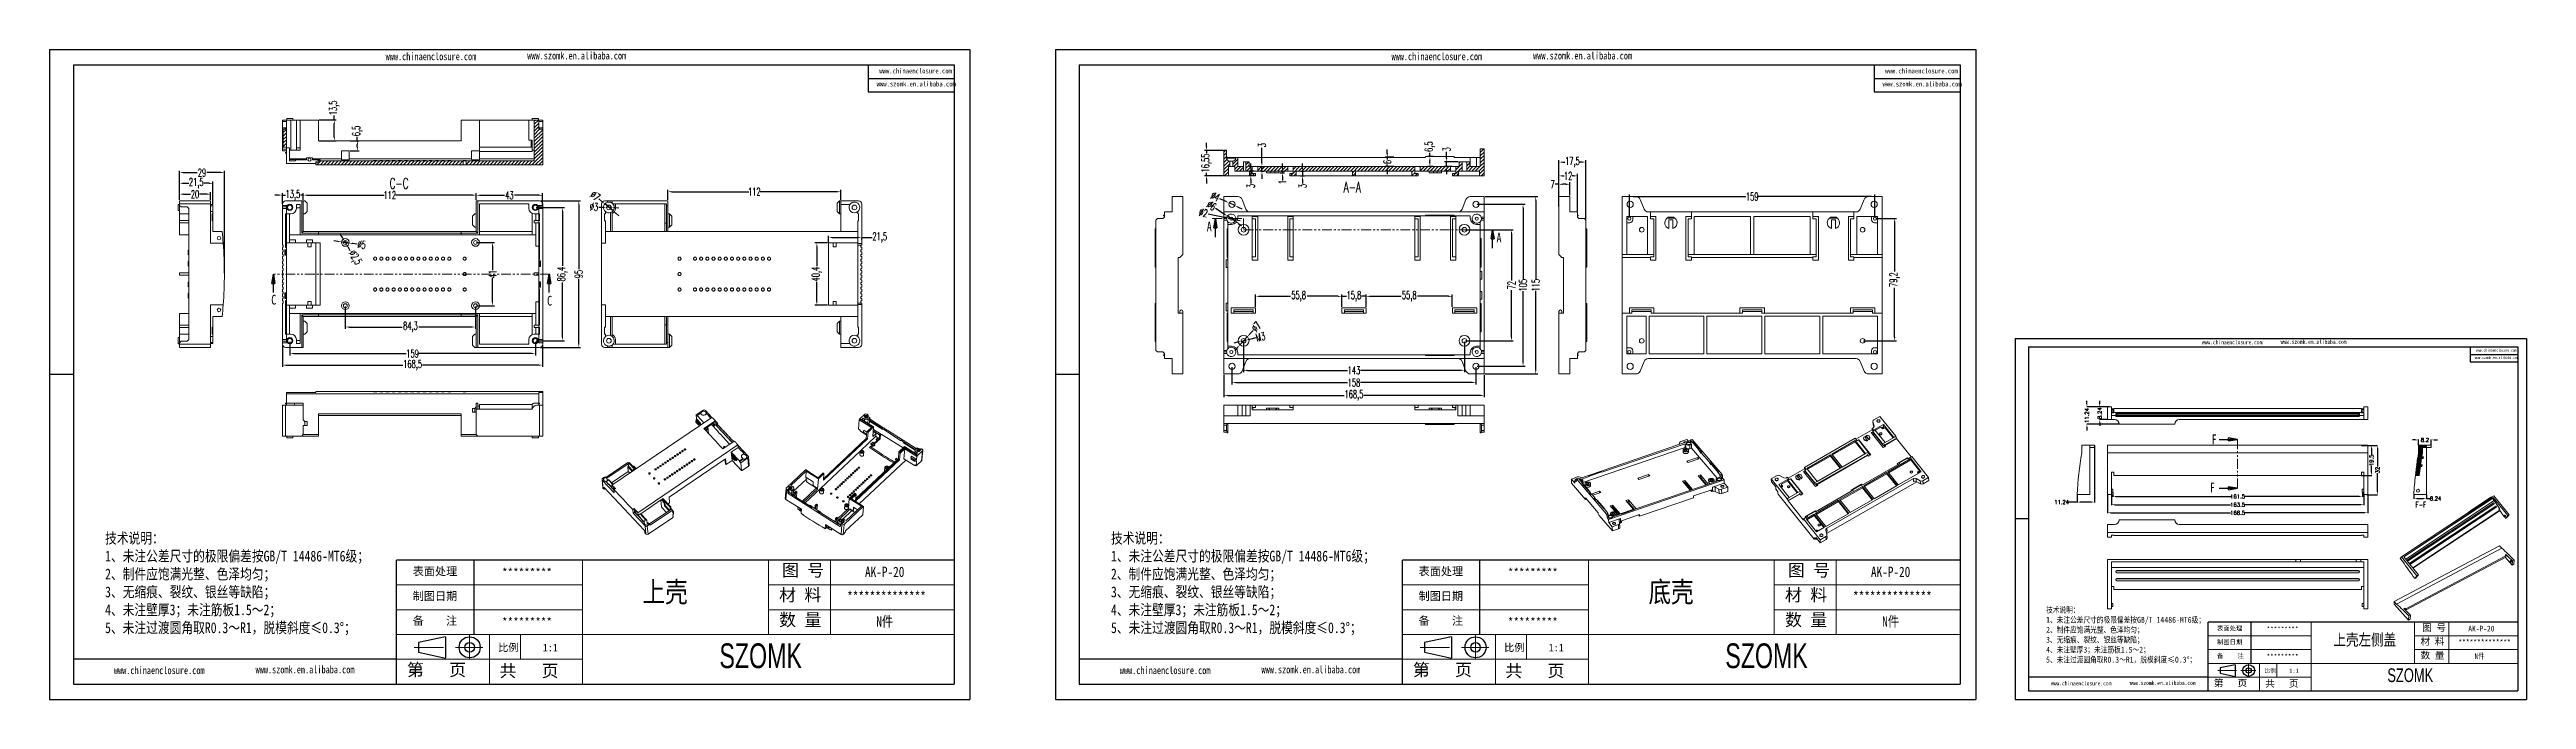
# Model space of a CAD drawing. Header units: inches. Extents: x 998 to 3526, y 519 to 940.
# Drawn here: x 998 to 2602, y 519 to 940 of the extents above; entities that cross this region are included whole.
import ezdxf

# ---------------------------------------------------------------- set-up
doc = ezdxf.new("R2010")
doc.units = ezdxf.units.IN
doc.linetypes.add('CENTER2', pattern=[28.575, 19.05, -3.175, 3.175, -3.175])
doc.linetypes.add('PHANTOM', pattern=[12.7, 6.35, -1.27, 1.27, -1.27, 1.27, -1.27])
doc.layers.add('文字', color=81, linetype='Continuous')
for name, color, linetype, lineweight in [('粗实线', 7, 'Continuous', 30), ('细实线', 3, 'Continuous', 9), ('细点划线', 2, 'CENTER2', 9)]:
    doc.layers.add(name, color=color, linetype=linetype, lineweight=lineweight)
doc.styles.add('SLDTEXTSTYLE0', font='TXT', dxfattribs={"width": 0.75})
doc.styles.add('SLDTEXTSTYLE2', font='TXT', dxfattribs={"width": 0.6, "bigfont": 'bigfont'})
doc.styles.get("Standard").update_dxf_attribs({"font": 'txt', "bigfont": 'gbcbig.shx'})
doc.styles.add('宋体', font='', dxfattribs={"width": 0.8, "height": 3.5})
doc.styles.add('长仿宋', font='', dxfattribs={"width": 0.7, "height": 4})
doc.styles.get('宋体').set_extended_font_data('SimSun')
doc.styles.get('长仿宋').set_extended_font_data('SimSun')
doc.dimstyles.new('2.5', dxfattribs={"dimtxt": 2.5, "dimasz": 2, "dimexe": 0.18, "dimexo": 0.0625, "dimgap": 0.09, "dimtad": 0, "dimzin": 12, "dimdsep": 46, "dimtxsty": 'Standard', "dimcen": 2, "dimclrd": 3, "dimclre": 3, "dimadec": 0, "dimazin": 0, "dimtfac": 1, "dimtofl": 0, "dimtmove": 0, "dimatfit": 3, "dimfxl": 1, "dimtolj": 1, "dimtzin": 0, "dimarcsym": 0})
doc.dimstyles.new('5', dxfattribs={"dimtxt": 5, "dimasz": 2.5, "dimexe": 1.25, "dimexo": 0.625, "dimtad": 0, "dimzin": 12, "dimtxsty": 'SLDTEXTSTYLE2', "dimcen": 2.5, "dimclrd": 3, "dimclre": 3, "dimclrt": 256, "dimadec": 0, "dimazin": 0, "dimtfac": 1, "dimtmove": 0, "dimatfit": 3, "dimfxl": 1, "dimarcsym": 0})

msp = doc.modelspace()

# ---------------------------------------------------------------- texts
at = {"color": 0, "linetype": 'Continuous', "lineweight": 0, "attachment_point": 2, "style": 'SLDTEXTSTYLE2'}
for s, insert, char_height in [('C-C', (1224.247, 857.084), 7), ('A-A', (1841.495, 854.652), 7), ('F-F', (2533.498, 647.088), 3.5)]:
    msp.add_mtext(s, dxfattribs=dict(at, insert=insert, char_height=char_height))
at = {"color": 7, "linetype": 'Continuous', "char_height": 6.35, "style": 'SLDTEXTSTYLE0'}
for s, insert, attachment_point in [('A', (1747.284, 828.844), 1), ('A', (1934.896, 821.644), 1), ('C', (1141.471, 781.405), 1), ('C', (1320.11, 780.744), 1), ('F', (2401.27, 690.857), 3), ('F', (2400.133, 659.662), 3)]:
    msp.add_mtext(s, dxfattribs=dict(at, insert=insert, attachment_point=attachment_point))
at = {"attachment_point": 1}
for s, insert, char_height, width in [('{\\fSimHei|b0|i0|c134|p49;表面处理}', (1233.086, 604.778), 5.27897, 3000.30474), ('{\\fSimHei|b0|i0|c134|p49;*********}', (1290.905, 604.099), 5.27897, 3000.30474), ('{\\fSimHei|b0|i0|c134|p49;表面处理}', (1884.468, 604.778), 5.27897, 3000.30474), ('{\\fSimHei|b0|i0|c134|p49;*********}', (1942.286, 604.099), 5.27897, 3000.30474), ('{\\fSimHei|b0|i0|c134|p49;制图日期}', (1233.086, 588.726), 5.27897, 3000.30474), ('{\\fSimHei|b0|i0|c134|p49;制图日期}', (1884.468, 588.726), 5.27897, 3000.30474), ('{\\fSimHei|b0|i0|c134|p49;备    注}', (1233.086, 572.674), 5.27897, 3000.30474), ('{\\fSimHei|b0|i0|c134|p49;*********}', (1290.905, 571.995), 5.27897, 3000.30474), ('{\\fSimHei|b0|i0|c134|p49;备    注}', (1884.468, 572.674), 5.27897, 3000.30474), ('{\\fSimHei|b0|i0|c134|p49;*********}', (1942.286, 571.995), 5.27897, 3000.30474), ('{\\fSimHei|b0|i0|c134|p49;表面处理}', (2401.472, 566.672), 2.93276, 1666.83597), ('{\\fSimHei|b0|i0|c134|p49;*********}', (2433.594, 566.295), 2.93276, 1666.83597), ('{\\fSimHei|b0|i0|c134|p49;备    注}', (2401.472, 548.837), 2.93276, 1666.83597), ('{\\fSimHei|b0|i0|c134|p49;制图日期}', (2401.472, 557.755), 2.93276, 1666.83597), ('{\\fSimHei|b0|i0|c134|p49;*********}', (2433.594, 548.46), 2.93276, 1666.83597)]:
    msp.add_mtext(s, dxfattribs=dict(at, insert=insert, char_height=char_height, width=width))
at = {"layer": '文字', "color": 0, "attachment_point": 1, "style": '宋体'}
for s, insert, char_height, width in [('www.chinaenclosure.com', (1215.529, 938.383), 4.90478, 86.17223), ('www.szomk.en.alibaba.com', (1307.269, 938.869), 4.90478, 86.17223), ('www.chinaenclosure.com', (1866.91, 938.383), 4.90478, 86.17223), ('www.szomk.en.alibaba.com', (1958.65, 938.869), 4.90478, 86.17223), ('www.szomk.en.alibaba.com', (1533.523, 919.7), 3.26985, 57.44815), ('www.chinaenclosure.com', (1535.232, 928.167), 3.26985, 57.44815), ('www.szomk.en.alibaba.com', (2184.904, 919.7), 3.26985, 57.44815), ('www.chinaenclosure.com', (2186.613, 928.167), 3.26985, 57.44815), ('www.chinaenclosure.com', (2391.718, 752.009), 2.72488, 47.87346), ('www.szomk.en.alibaba.com', (2442.685, 752.278), 2.72488, 47.87346), ('www.szomk.en.alibaba.com', (2568.381, 741.629), 1.81658, 31.91564), ('www.chinaenclosure.com', (2569.331, 746.333), 1.81658, 31.91564), ('{\\H1.111x;技术说明：\\P1、未注公差尺寸的极限偏差按GB/T 14486-MT6级；\\P2、制件应饱满光整、色泽均匀；\\P3、无缩痕、裂纹、银丝等缺陷；\\P4、未注壁厚3；未注筋板1.5～2；\\P5、未注过渡圆角取R0.3～R1，脱模斜度≤0.3%%D；}', (1033.869, 627.122), 6.27031, 228.38581), ('{\\H1.111x;技术说明：\\P1、未注公差尺寸的极限偏差按GB/T 14486-MT6级；\\P2、制件应饱满光整、色泽均匀；\\P3、无缩痕、裂纹、银丝等缺陷；\\P4、未注壁厚3；未注筋板1.5～2；\\P5、未注过渡圆角取R0.3～R1，脱模斜度≤0.3%%D；}', (1685.25, 627.122), 6.27031, 228.38581), ('上壳', (1381.973, 595.476), 13.3767, 171.01585), ('{\\H1.111x;AK-P-20}', (1525.987, 605.14), 6.0195, 69.59217), ('底壳', (2033.355, 595.476), 13.3767, 171.01585), ('{\\H1.111x;AK-P-20}', (2177.368, 605.14), 6.0195, 69.59217), ('{\\H1.111x;**************}', (1514.408, 589.088), 6.0195, 69.59217), ('{\\H1.111x;**************}', (2165.789, 589.088), 6.0195, 69.59217), ('{\\H1.111x;技术说明：\\P1、未注公差尺寸的极限偏差按GB/T 14486-MT6级；\\P2、制件应饱满光整、色泽均匀；\\P3、无缩痕、裂纹、银丝等缺陷；\\P4、未注壁厚3；未注筋板1.5～2；\\P5、未注过渡圆角取R0.3～R1，脱模斜度≤0.3%%D；}', (2290.796, 579.086), 3.48351, 126.88101), ('{\\H1.111x;N件}', (1533.268, 573.036), 6.0195, 69.59217), ('{\\H1.111x;N件}', (2184.649, 573.036), 6.0195, 69.59217), ('上壳左侧盖', (2476.916, 561.504), 7.4315, 95.0088), ('{\\H1.111x;AK-P-20}', (2564.195, 566.874), 3.34417, 38.66232), ('{\\H1.111x;**************}', (2557.762, 557.956), 3.34417, 38.66232), ('{\\H1.111x;N件}', (2568.24, 549.038), 3.34417, 38.66232), ('www.chinaenclosure.com', (1039.571, 540.428), 4.90478, 86.17223), ('www.szomk.en.alibaba.com', (1131.312, 540.913), 4.90478, 86.17223), ('www.chinaenclosure.com', (1690.952, 540.428), 4.90478, 86.17223), ('www.szomk.en.alibaba.com', (1782.693, 540.913), 4.90478, 86.17223), ('www.chinaenclosure.com', (2293.964, 530.922), 2.72488, 47.87346), ('www.szomk.en.alibaba.com', (2344.931, 531.192), 2.72488, 47.87346)]:
    msp.add_mtext(s, dxfattribs=dict(at, insert=insert, char_height=char_height, width=width))
at = {"layer": '粗实线', "attachment_point": 1, "style": '长仿宋'}
for insert, char_height, width in [((1431.684, 555.429), 16.052, 180.00727), ((2083.066, 555.429), 16.052, 180.00727), ((2511.804, 539.257), 8.91778, 100.00404)]:
    msp.add_mtext('{\\fSTXinwei|b0|i0|c134|p2;SZOMK}', dxfattribs=dict(at, insert=insert, char_height=char_height, width=width))
at = {"layer": '细实线', "color": 7, "attachment_point": 1}
for s, insert, char_height, width in [('{\\fSimSun|b0|i0|c134|p54;图 号}', (1472.223, 606.896), 8.026, 40.13), ('{\\fSimSun|b0|i0|c134|p54;图 号}', (2123.604, 606.896), 8.026, 40.13), ('{\\fSimSun|b0|i0|c134|p54;材 料   }', (1470.32, 590.844), 8.026, 40.13), ('{\\fSimSun|b0|i0|c134|p54;材 料   }', (2121.702, 590.844), 8.026, 40.13), ('{\\fSimSun|b0|i0|c134|p54;数 量}', (1470.359, 574.713), 8.026, 36.26248), ('{\\fSimSun|b0|i0|c134|p54;数 量}', (2121.74, 574.713), 8.026, 36.26248), ('{\\fSimSun|b0|i0|c134|p54;图 号}', (2534.326, 567.849), 4.45889, 22.29444), ('{\\fSimSun|b0|i0|c134|p54;比例}', (1288.431, 555.098), 4.8156, 21.13898), ('{\\fSimSun|b0|i0|c134|p54;1:1}', (1317.274, 555.098), 4.8156, 21.13898), ('{\\fSimSun|b0|i0|c134|p54;比例}', (1939.812, 555.098), 4.8156, 21.13898), ('{\\fSimSun|b0|i0|c134|p54;1:1}', (1968.656, 555.098), 4.8156, 21.13898), ('{\\fSimSun|b0|i0|c134|p54;材 料   }', (2533.269, 558.932), 4.45889, 22.29444), ('{\\fSimSun|b0|i0|c134|p54;数 量}', (2533.29, 549.97), 4.45889, 20.14582), ('{\\fSimSun|b0|i0|c134|p54;第   页}', (1229.371, 542.366), 8.026, 60.19499), ('{\\fSimSun|b0|i0|c134|p54; 共   页}', (1283.795, 541.684), 8.026, 60.19499), ('{\\fSimSun|b0|i0|c134|p54;第   页}', (1880.752, 542.366), 8.026, 60.19499), ('{\\fSimSun|b0|i0|c134|p54; 共   页}', (1935.176, 541.684), 8.026, 60.19499), ('{\\fSimSun|b0|i0|c134|p54;第   页}', (2399.408, 531.999), 4.45889, 33.44166), ('{\\fSimSun|b0|i0|c134|p54;比例}', (2432.219, 539.072), 2.67533, 11.74388), ('{\\fSimSun|b0|i0|c134|p54; 共   页}', (2429.643, 531.62), 4.45889, 33.44166), ('{\\fSimSun|b0|i0|c134|p54;1:1}', (2448.243, 539.072), 2.67533, 11.74388)]:
    msp.add_mtext(s, dxfattribs=dict(at, insert=insert, char_height=char_height, width=width))

# ---------------------------------------------------------------- blocks, each defined once
blk = doc.blocks.new('_CLOSED')
at = {"color": 0, "linetype": 'ByBlock', "lineweight": -2}
for p, q in [((-1, 0.166667), (0, 0)), ((-1, 0.166667), (-1, -0.166667)), ((0, 0), (-1, -0.166667)), ((0, 0), (-1, 0))]:
    blk.add_line(p, q, dxfattribs=at)
blk = doc.blocks.new('*D270')
at = {"color": 3, "lineweight": -2}
for p, q in [((1148.7, 748.7), (1148.7, 734.6)), ((1317.2, 748.7), (1317.2, 734.6)), ((1151.2, 735.8), (1226.6, 735.8)), ((1314.7, 735.8), (1239.4, 735.8))]:
    blk.add_line(p, q, dxfattribs=at)
at = {"color": 3}
for points in [[(1151.2, 736.2), (1151.2, 735.4), (1148.7, 735.8)], [(1314.7, 736.2), (1314.7, 735.4), (1317.2, 735.8)]]:
    blk.add_solid(points, dxfattribs=at)
at = {"layer": 'Defpoints', "color": 0}
for p in [(1148.7, 749.3), (1317.2, 749.3), (1317.2, 735.8)]:
    blk.add_point(p, dxfattribs=at)
at = {"insert": (1233, 735.8), "char_height": 5, "attachment_point": 5, "style": 'SLDTEXTSTYLE2'}
blk.add_mtext('168,5', dxfattribs=at)
blk = doc.blocks.new('*D271')
at = {"color": 3, "lineweight": -2}
for p, q in [((1153.5, 751), (1153.5, 742)), ((1156, 743.3), (1228.9, 743.3)), ((1310, 743.3), (1237.1, 743.3)), ((1312.5, 751), (1312.5, 742))]:
    blk.add_line(p, q, dxfattribs=at)
at = {"color": 3}
for points in [[(1156, 743.7), (1156, 742.9), (1153.5, 743.3)], [(1310, 743.7), (1310, 742.9), (1312.5, 743.3)]]:
    blk.add_solid(points, dxfattribs=at)
at = {"layer": 'Defpoints', "color": 0}
for p in [(1153.5, 751.6), (1312.5, 751.6), (1312.5, 743.3)]:
    blk.add_point(p, dxfattribs=at)
at = {"insert": (1233, 743.3), "char_height": 5, "attachment_point": 5, "style": 'SLDTEXTSTYLE2'}
blk.add_mtext('159', dxfattribs=at)
blk = doc.blocks.new('*D272')
at = {"color": 3, "lineweight": -2}
for p, q in [((1189.4, 773.7), (1189.4, 759.3)), ((1273.7, 773.7), (1273.7, 759.3)), ((1191.9, 760.5), (1226.2, 760.5)), ((1271.2, 760.5), (1237, 760.5))]:
    blk.add_line(p, q, dxfattribs=at)
at = {"color": 3}
for points in [[(1191.9, 760.9), (1191.9, 760.1), (1189.4, 760.5)], [(1271.2, 760.9), (1271.2, 760.1), (1273.7, 760.5)]]:
    blk.add_solid(points, dxfattribs=at)
at = {"layer": 'Defpoints', "color": 0}
for p in [(1189.4, 774.3), (1273.7, 774.3), (1273.7, 760.5)]:
    blk.add_point(p, dxfattribs=at)
at = {"insert": (1231.6, 760.5), "char_height": 5, "attachment_point": 5, "style": 'SLDTEXTSTYLE2'}
blk.add_mtext('84,3', dxfattribs=at)
blk = doc.blocks.new('*D273')
at = {"color": 3, "lineweight": -2}
for p, q in [((1146.2, 846), (1143.7, 846)), ((1148.7, 840.4), (1148.7, 847.3)), ((1148.7, 846), (1150.6, 846)), ((1162.2, 846), (1160.4, 846)), ((1162.2, 842.9), (1162.2, 847.3)), ((1164.7, 846), (1167.2, 846))]:
    blk.add_line(p, q, dxfattribs=at)
at = {"color": 3}
for points in [[(1146.2, 846.4), (1146.2, 845.6), (1148.7, 846)], [(1164.7, 846.4), (1164.7, 845.6), (1162.2, 846)]]:
    blk.add_solid(points, dxfattribs=at)
at = {"layer": 'Defpoints', "color": 0}
for p in [(1148.7, 846), (1148.7, 839.8), (1162.2, 842.3)]:
    blk.add_point(p, dxfattribs=at)
at = {"insert": (1155.5, 846), "char_height": 5, "attachment_point": 5, "style": 'SLDTEXTSTYLE2'}
blk.add_mtext('13,5', dxfattribs=at)
blk = doc.blocks.new('*D274')
at = {"color": 3, "lineweight": -2}
for p, q in [((1162.2, 842.9), (1162.2, 847.3)), ((1164.7, 846), (1214.6, 846)), ((1271.7, 846), (1221.9, 846)), ((1274.2, 842.9), (1274.2, 847.3))]:
    blk.add_line(p, q, dxfattribs=at)
at = {"color": 3}
for points in [[(1164.7, 846.4), (1164.7, 845.6), (1162.2, 846)], [(1271.7, 846.4), (1271.7, 845.6), (1274.2, 846)]]:
    blk.add_solid(points, dxfattribs=at)
at = {"layer": 'Defpoints', "color": 0}
for p in [(1162.2, 842.3), (1274.2, 846), (1274.2, 842.3)]:
    blk.add_point(p, dxfattribs=at)
at = {"insert": (1218.2, 846), "char_height": 5, "attachment_point": 5, "style": 'SLDTEXTSTYLE2'}
blk.add_mtext('112', dxfattribs=at)
blk = doc.blocks.new('*D275')
at = {"color": 3, "lineweight": -2}
for p, q in [((1274.2, 842.9), (1274.2, 847.2)), ((1276.7, 845.9), (1292.6, 845.9)), ((1314.7, 845.9), (1298.9, 845.9)), ((1317.2, 839.9), (1317.2, 847.2))]:
    blk.add_line(p, q, dxfattribs=at)
at = {"color": 3}
for points in [[(1276.7, 846.3), (1276.7, 845.5), (1274.2, 845.9)], [(1314.7, 846.3), (1314.7, 845.5), (1317.2, 845.9)]]:
    blk.add_solid(points, dxfattribs=at)
at = {"layer": 'Defpoints', "color": 0}
for p in [(1274.2, 845.9), (1274.2, 842.3), (1317.2, 839.3)]:
    blk.add_point(p, dxfattribs=at)
at = {"insert": (1295.7, 845.9), "char_height": 5, "attachment_point": 5, "style": 'SLDTEXTSTYLE2'}
blk.add_mtext('43', dxfattribs=at)
blk = doc.blocks.new('*D276')
at = {"color": 3, "lineweight": -2}
for p, q in [((1274.4, 815.3), (1286.1, 815.3)), ((1284.8, 812.8), (1284.8, 797.4)), ((1284.8, 776.8), (1284.8, 792.2)), ((1274.4, 774.3), (1286.1, 774.3))]:
    blk.add_line(p, q, dxfattribs=at)
at = {"color": 3}
for points in [[(1284.4, 812.8), (1285.2, 812.8), (1284.8, 815.3)], [(1284.4, 776.8), (1285.2, 776.8), (1284.8, 774.3)]]:
    blk.add_solid(points, dxfattribs=at)
at = {"layer": 'Defpoints', "color": 0}
for p in [(1273.7, 815.3), (1284.8, 815.3), (1273.7, 774.3)]:
    blk.add_point(p, dxfattribs=at)
at = {"insert": (1284.8, 794.8), "char_height": 5, "attachment_point": 5, "rotation": 90, "style": 'SLDTEXTSTYLE2'}
blk.add_mtext('41', dxfattribs=at)
blk = doc.blocks.new('*D277')
at = {"color": 3, "lineweight": -2}
for p, q in [((1313.1, 838), (1331.3, 838)), ((1330.1, 835.5), (1330.1, 800.2)), ((1330.1, 754.1), (1330.1, 789.4)), ((1313.1, 751.6), (1331.3, 751.6))]:
    blk.add_line(p, q, dxfattribs=at)
at = {"color": 3}
for points in [[(1329.7, 835.5), (1330.5, 835.5), (1330.1, 838)], [(1329.7, 754.1), (1330.5, 754.1), (1330.1, 751.6)]]:
    blk.add_solid(points, dxfattribs=at)
at = {"layer": 'Defpoints', "color": 0}
for p in [(1312.5, 838), (1330.1, 838), (1312.5, 751.6)]:
    blk.add_point(p, dxfattribs=at)
at = {"insert": (1330.1, 794.8), "char_height": 5, "attachment_point": 5, "rotation": 90, "style": 'SLDTEXTSTYLE2'}
blk.add_mtext('86,4', dxfattribs=at)
blk = doc.blocks.new('*D278')
at = {"color": 3, "lineweight": -2}
for p, q in [((1315.9, 842.3), (1341.8, 842.3)), ((1340.6, 839.8), (1340.6, 797.9)), ((1340.6, 749.8), (1340.6, 791.7)), ((1315.9, 747.3), (1341.8, 747.3))]:
    blk.add_line(p, q, dxfattribs=at)
at = {"color": 3}
for points in [[(1340.2, 839.8), (1341, 839.8), (1340.6, 842.3)], [(1340.2, 749.8), (1341, 749.8), (1340.6, 747.3)]]:
    blk.add_solid(points, dxfattribs=at)
at = {"layer": 'Defpoints', "color": 0}
for p in [(1315.2, 842.3), (1340.6, 842.3), (1315.2, 747.3)]:
    blk.add_point(p, dxfattribs=at)
at = {"insert": (1340.6, 794.8), "char_height": 5, "attachment_point": 5, "rotation": 90, "style": 'SLDTEXTSTYLE2'}
blk.add_mtext('95', dxfattribs=at)
blk = doc.blocks.new('*D279')
at = {"color": 3, "lineweight": -2}
for p, q in [((1184.5, 816), (1182, 816.3)), ((1187, 815.7), (1191.9, 815)), ((1196.9, 814.3), (1194.4, 814.6))]:
    blk.add_line(p, q, dxfattribs=at)
at = {"color": 3}
for points in [[(1184.5, 816.4), (1184.4, 815.6), (1187, 815.7)], [(1194.4, 815.1), (1194.3, 814.2), (1191.9, 815)]]:
    blk.add_solid(points, dxfattribs=at)
at = {"layer": 'Defpoints', "color": 0}
for p in [(1187, 815.7), (1191.9, 815)]:
    blk.add_point(p, dxfattribs=at)
at = {"insert": (1200, 813.9), "char_height": 5, "attachment_point": 5, "rotation": 352.2595, "style": 'SLDTEXTSTYLE2'}
blk.add_mtext('∅5', dxfattribs=at)
blk = doc.blocks.new('*D280')
at = {"color": 3, "lineweight": -2}
for p, q in [((1187.5, 818.5), (1186.2, 820.7)), ((1188.8, 816.4), (1190.1, 814.2)), ((1192.6, 809.9), (1191.4, 812.1))]:
    blk.add_line(p, q, dxfattribs=at)
at = {"color": 3}
for points in [[(1187.9, 818.8), (1187.2, 818.3), (1188.8, 816.4)], [(1191.7, 812.3), (1191, 811.9), (1190.1, 814.2)]]:
    blk.add_solid(points, dxfattribs=at)
at = {"layer": 'Defpoints', "color": 0}
for p in [(1188.8, 816.4), (1190.1, 814.2)]:
    blk.add_point(p, dxfattribs=at)
at = {"insert": (1195.4, 805.3), "char_height": 5, "attachment_point": 5, "rotation": 300.7505, "style": 'SLDTEXTSTYLE2'}
blk.add_mtext('∅2,5', dxfattribs=at)
blk = doc.blocks.new('*D282')
at = {"color": 3, "lineweight": -2}
for p, q in [((1082.1, 842.9), (1082.1, 861.8)), ((1084.6, 860.6), (1093.5, 860.6)), ((1108.6, 860.6), (1099.7, 860.6)), ((1111.1, 795.4), (1111.1, 861.8))]:
    blk.add_line(p, q, dxfattribs=at)
at = {"color": 3}
for points in [[(1084.6, 861), (1084.6, 860.2), (1082.1, 860.6)], [(1108.6, 861), (1108.6, 860.2), (1111.1, 860.6)]]:
    blk.add_solid(points, dxfattribs=at)
at = {"layer": 'Defpoints', "color": 0}
for p in [(1082.1, 860.6), (1082.1, 842.3), (1111.1, 794.8)]:
    blk.add_point(p, dxfattribs=at)
at = {"insert": (1096.6, 860.6), "char_height": 5, "attachment_point": 5, "style": 'SLDTEXTSTYLE2'}
blk.add_mtext('29', dxfattribs=at)
blk = doc.blocks.new('*D283')
at = {"color": 3, "lineweight": -2}
for p, q in [((1082.1, 842.9), (1082.1, 847.9)), ((1084.6, 846.6), (1089.2, 846.6)), ((1099.6, 846.6), (1095, 846.6)), ((1102.1, 842.9), (1102.1, 847.9))]:
    blk.add_line(p, q, dxfattribs=at)
at = {"color": 3}
for points in [[(1084.6, 847.1), (1084.6, 846.2), (1082.1, 846.6)], [(1099.6, 847.1), (1099.6, 846.2), (1102.1, 846.6)]]:
    blk.add_solid(points, dxfattribs=at)
at = {"layer": 'Defpoints', "color": 0}
for p in [(1082.1, 846.6), (1082.1, 842.3), (1102.1, 842.3)]:
    blk.add_point(p, dxfattribs=at)
at = {"insert": (1092.1, 846.6), "char_height": 5, "attachment_point": 5, "style": 'SLDTEXTSTYLE2'}
blk.add_mtext('20', dxfattribs=at)
blk = doc.blocks.new('*D284')
at = {"color": 3, "lineweight": -2}
for p, q in [((1082.1, 842.9), (1082.1, 854.9)), ((1084.6, 853.7), (1088, 853.7)), ((1101.1, 853.7), (1097.7, 853.7)), ((1103.6, 840.4), (1103.6, 854.9))]:
    blk.add_line(p, q, dxfattribs=at)
at = {"color": 3}
for points in [[(1084.6, 854.1), (1084.6, 853.2), (1082.1, 853.7)], [(1101.1, 854.1), (1101.1, 853.2), (1103.6, 853.7)]]:
    blk.add_solid(points, dxfattribs=at)
at = {"layer": 'Defpoints', "color": 0}
for p in [(1082.1, 853.7), (1082.1, 842.3), (1103.6, 839.8)]:
    blk.add_point(p, dxfattribs=at)
at = {"insert": (1092.9, 853.7), "char_height": 5, "attachment_point": 5, "style": 'SLDTEXTSTYLE2'}
blk.add_mtext('21,5', dxfattribs=at)
blk = doc.blocks.new('*D285')
at = {"color": 3, "lineweight": -2}
for p, q in [((1197.2, 881.2), (1197.2, 883.7)), ((1192.6, 881.2), (1198.5, 881.2)), ((1192.6, 874.7), (1198.5, 874.7)), ((1197.2, 877.2), (1197.2, 878.7))]:
    blk.add_line(p, q, dxfattribs=at)
at = {"color": 3}
for points in [[(1196.8, 878.7), (1197.7, 878.7), (1197.2, 881.2)], [(1196.8, 877.2), (1197.7, 877.2), (1197.2, 874.7)]]:
    blk.add_solid(points, dxfattribs=at)
at = {"layer": 'Defpoints', "color": 0}
for p in [(1191.9, 881.2), (1191.9, 874.7), (1197.2, 881.2)]:
    blk.add_point(p, dxfattribs=at)
at = {"insert": (1197.2, 887.6), "char_height": 5, "attachment_point": 5, "rotation": 90, "style": 'SLDTEXTSTYLE2'}
blk.add_mtext('6,5', dxfattribs=at)
blk = doc.blocks.new('*D286')
at = {"color": 3, "lineweight": -2}
for p, q in [((1172.6, 894.7), (1183.5, 894.7)), ((1182.3, 894.7), (1182.3, 897.6)), ((1182.3, 883.7), (1182.3, 892.2)), ((1172.6, 881.2), (1183.5, 881.2))]:
    blk.add_line(p, q, dxfattribs=at)
at = {"color": 3}
for points in [[(1181.9, 892.2), (1182.7, 892.2), (1182.3, 894.7)], [(1181.9, 883.7), (1182.7, 883.7), (1182.3, 881.2)]]:
    blk.add_solid(points, dxfattribs=at)
at = {"layer": 'Defpoints', "color": 0}
for p in [(1172, 894.7), (1172, 881.2), (1182.3, 881.2)]:
    blk.add_point(p, dxfattribs=at)
at = {"insert": (1182.3, 902.5), "char_height": 5, "attachment_point": 5, "rotation": 90, "style": 'SLDTEXTSTYLE2'}
blk.add_mtext('13,5', dxfattribs=at)
blk = doc.blocks.new('*D287')
at = {"color": 3, "lineweight": -2}
for p, q in [((1398.3, 842.9), (1398.3, 849.5)), ((1400.8, 848.2), (1450.7, 848.2)), ((1507.8, 848.2), (1458, 848.2)), ((1510.3, 842.9), (1510.3, 849.5))]:
    blk.add_line(p, q, dxfattribs=at)
at = {"color": 3}
for points in [[(1400.8, 848.6), (1400.8, 847.8), (1398.3, 848.2)], [(1507.8, 848.6), (1507.8, 847.8), (1510.3, 848.2)]]:
    blk.add_solid(points, dxfattribs=at)
at = {"layer": 'Defpoints', "color": 0}
for p in [(1398.3, 848.2), (1398.3, 842.3), (1510.3, 842.3)]:
    blk.add_point(p, dxfattribs=at)
at = {"insert": (1454.3, 848.2), "char_height": 5, "attachment_point": 5, "style": 'SLDTEXTSTYLE2'}
blk.add_mtext('112', dxfattribs=at)
blk = doc.blocks.new('*D289')
at = {"color": 3, "lineweight": -2}
for p, q in [((1501.7, 815), (1493.5, 815)), ((1494.8, 812.5), (1494.8, 799.9)), ((1494.8, 777.1), (1494.8, 789.7)), ((1501.7, 774.6), (1493.5, 774.6))]:
    blk.add_line(p, q, dxfattribs=at)
at = {"color": 3}
for points in [[(1494.4, 812.5), (1495.2, 812.5), (1494.8, 815)], [(1494.4, 777.1), (1495.2, 777.1), (1494.8, 774.6)]]:
    blk.add_solid(points, dxfattribs=at)
at = {"layer": 'Defpoints', "color": 0}
for p in [(1494.8, 815), (1502.3, 815), (1502.3, 774.6)]:
    blk.add_point(p, dxfattribs=at)
at = {"insert": (1494.8, 794.8), "char_height": 5, "attachment_point": 5, "rotation": 90, "style": 'SLDTEXTSTYLE2'}
blk.add_mtext('40,4', dxfattribs=at)
blk = doc.blocks.new('*D290')
at = {"color": 3, "lineweight": -2}
for p, q in [((1502.3, 815.6), (1502.3, 819.7)), ((1504.8, 818.5), (1521.3, 818.5)), ((1523.8, 818.5), (1530.7, 818.5)), ((1523.8, 818.1), (1523.8, 817.2))]:
    blk.add_line(p, q, dxfattribs=at)
at = {"color": 3}
for points in [[(1504.8, 818.9), (1504.8, 818.1), (1502.3, 818.5)], [(1521.3, 818.9), (1521.3, 818.1), (1523.8, 818.5)]]:
    blk.add_solid(points, dxfattribs=at)
at = {"layer": 'Defpoints', "color": 0}
for p in [(1502.3, 818.5), (1523.8, 818.7), (1502.3, 815)]:
    blk.add_point(p, dxfattribs=at)
at = {"insert": (1535.5, 818.5), "char_height": 5, "attachment_point": 5, "style": 'SLDTEXTSTYLE2'}
blk.add_mtext('21,5', dxfattribs=at)
blk = doc.blocks.new('*D291')
at = {"color": 3, "lineweight": -2}
for p, q in [((1353.6, 843.5), (1355.5, 841.9)), ((1362.8, 835.8), (1357.4, 840.3)), ((1364.7, 834.2), (1366.6, 832.5))]:
    blk.add_line(p, q, dxfattribs=at)
at = {"color": 3}
for points in [[(1355.8, 842.2), (1355.2, 841.6), (1357.4, 840.3)], [(1365, 834.5), (1364.4, 833.8), (1362.8, 835.8)]]:
    blk.add_solid(points, dxfattribs=at)
at = {"layer": 'Defpoints', "color": 0}
for p in [(1357.4, 840.3), (1362.8, 835.8)]:
    blk.add_point(p, dxfattribs=at)
at = {"insert": (1351.2, 845.5), "char_height": 5, "attachment_point": 5, "rotation": 319.8939, "style": 'SLDTEXTSTYLE2'}
blk.add_mtext('∅7', dxfattribs=at)
blk = doc.blocks.new('*D292')
at = {"color": 3, "lineweight": -2}
for p, q in [((1353.6, 838.3), (1356.1, 838.2)), ((1361.6, 838), (1358.6, 838.1)), ((1364.1, 837.9), (1366.6, 837.8))]:
    blk.add_line(p, q, dxfattribs=at)
at = {"color": 3}
for points in [[(1356.1, 838.6), (1356.1, 837.8), (1358.6, 838.1)], [(1364.1, 838.3), (1364.1, 837.5), (1361.6, 838)]]:
    blk.add_solid(points, dxfattribs=at)
at = {"layer": 'Defpoints', "color": 0}
for p in [(1358.6, 838.1), (1361.6, 838)]:
    blk.add_point(p, dxfattribs=at)
at = {"insert": (1350.5, 838.4), "char_height": 5, "attachment_point": 5, "rotation": 357.8111, "style": 'SLDTEXTSTYLE2'}
blk.add_mtext('∅3', dxfattribs=at)
blk = doc.blocks.new('*D227')
at = {"color": 3, "lineweight": -2}
for p, q in [((2330.6, 651.8), (2330.6, 639.9)), ((2499.1, 651.8), (2499.1, 639.9)), ((2332.6, 640.1), (2410.2, 640.1)), ((2497.1, 640.1), (2419.5, 640.1))]:
    blk.add_line(p, q, dxfattribs=at)
at = {"color": 3}
for points in [[(2332.6, 640.4), (2332.6, 639.8), (2330.6, 640.1)], [(2497.1, 640.4), (2497.1, 639.8), (2499.1, 640.1)]]:
    blk.add_solid(points, dxfattribs=at)
at = {"layer": 'Defpoints', "color": 0}
for p in [(2330.6, 651.8), (2499.1, 651.8), (2499.1, 640.1)]:
    blk.add_point(p, dxfattribs=at)
at = {"color": 0, "insert": (2414.8, 640.1), "char_height": 2.5, "attachment_point": 5}
blk.add_mtext('\\A1;168.5', dxfattribs=at)
blk = doc.blocks.new('*D228')
at = {"color": 3, "lineweight": -2}
for p, q in [((2333.1, 651.8), (2333.1, 645.1)), ((2335.1, 645.3), (2410.2, 645.3)), ((2494.6, 645.3), (2419.5, 645.3)), ((2496.6, 651.8), (2496.6, 645.1))]:
    blk.add_line(p, q, dxfattribs=at)
at = {"color": 3}
for points in [[(2335.1, 645.7), (2335.1, 645), (2333.1, 645.3)], [(2494.6, 645.7), (2494.6, 645), (2496.6, 645.3)]]:
    blk.add_solid(points, dxfattribs=at)
at = {"layer": 'Defpoints', "color": 0}
for p in [(2333.1, 651.8), (2333.1, 645.3), (2496.6, 651.8)]:
    blk.add_point(p, dxfattribs=at)
at = {"color": 0, "insert": (2414.8, 645.3), "char_height": 2.5, "attachment_point": 5}
blk.add_mtext('\\A1;163.5', dxfattribs=at)
blk = doc.blocks.new('*D229')
at = {"color": 3, "lineweight": -2}
for p, q in [((2334.1, 653.3), (2334.1, 650.5)), ((2336.1, 650.7), (2410.6, 650.7)), ((2493.6, 650.7), (2419.1, 650.7)), ((2495.6, 653.3), (2495.6, 650.5))]:
    blk.add_line(p, q, dxfattribs=at)
at = {"color": 3}
for points in [[(2336.1, 651), (2336.1, 650.3), (2334.1, 650.7)], [(2493.6, 651), (2493.6, 650.3), (2495.6, 650.7)]]:
    blk.add_solid(points, dxfattribs=at)
at = {"layer": 'Defpoints', "color": 0}
for p in [(2334.1, 653.3), (2334.1, 650.7), (2495.6, 653.3)]:
    blk.add_point(p, dxfattribs=at)
at = {"color": 0, "insert": (2414.8, 650.7), "char_height": 2.5, "attachment_point": 5}
blk.add_mtext('\\A1;161.5', dxfattribs=at)
blk = doc.blocks.new('*D230')
at = {"color": 3, "lineweight": -2}
for p, q in [((2499.1, 683.8), (2505.5, 683.8)), ((2505.4, 681.8), (2505.4, 670)), ((2505.4, 653.8), (2505.4, 665.7)), ((2498.5, 651.8), (2505.5, 651.8))]:
    blk.add_line(p, q, dxfattribs=at)
at = {"color": 3}
for points in [[(2505, 681.8), (2505.7, 681.8), (2505.4, 683.8)], [(2505, 653.8), (2505.7, 653.8), (2505.4, 651.8)]]:
    blk.add_solid(points, dxfattribs=at)
at = {"layer": 'Defpoints', "color": 0}
for p in [(2499.1, 683.8), (2505.4, 683.8), (2498.4, 651.8)]:
    blk.add_point(p, dxfattribs=at)
at = {"color": 0, "insert": (2505.4, 667.8), "char_height": 2.5, "attachment_point": 5, "rotation": 90}
blk.add_mtext('\\A1;32', dxfattribs=at)
blk = doc.blocks.new('*D231')
at = {"color": 3, "lineweight": -2}
for p, q in [((2495.1, 683.8), (2501.7, 683.8)), ((2501.5, 681.8), (2501.5, 677.5)), ((2495.1, 664.3), (2501.7, 664.3)), ((2501.5, 666.3), (2501.5, 670.7))]:
    blk.add_line(p, q, dxfattribs=at)
at = {"color": 3}
for points in [[(2501.2, 681.8), (2501.9, 681.8), (2501.5, 683.8)], [(2501.2, 666.3), (2501.9, 666.3), (2501.5, 664.3)]]:
    blk.add_solid(points, dxfattribs=at)
at = {"layer": 'Defpoints', "color": 0}
for p in [(2495.1, 683.8), (2501.5, 683.8), (2495.1, 664.3)]:
    blk.add_point(p, dxfattribs=at)
at = {"color": 0, "insert": (2501.5, 674.1), "char_height": 2.5, "attachment_point": 5, "rotation": 90}
blk.add_mtext('\\A1;19.5', dxfattribs=at)
blk = doc.blocks.new('*D232')
at = {"color": 3, "lineweight": -2}
for p, q in [((2330.5, 708.7), (2325.3, 708.7)), ((2325.5, 710.7), (2325.5, 712.7)), ((2330.5, 700.5), (2325.3, 700.5)), ((2325.5, 698.5), (2325.5, 696.5))]:
    blk.add_line(p, q, dxfattribs=at)
at = {"color": 3}
for points in [[(2325.2, 710.7), (2325.9, 710.7), (2325.5, 708.7)], [(2325.2, 698.5), (2325.9, 698.5), (2325.5, 700.5)]]:
    blk.add_solid(points, dxfattribs=at)
at = {"layer": 'Defpoints', "color": 0}
for p in [(2325.5, 708.7), (2330.6, 708.7), (2330.6, 700.5)]:
    blk.add_point(p, dxfattribs=at)
at = {"color": 0, "insert": (2325.5, 704.6), "char_height": 2.5, "attachment_point": 5, "rotation": 90}
blk.add_mtext('\\A1;8.24', dxfattribs=at)
blk = doc.blocks.new('*D233')
at = {"color": 3, "lineweight": -2}
for p, q in [((2331.8, 708.7), (2317.1, 708.7)), ((2317.2, 710.7), (2317.2, 712.7)), ((2338, 697.5), (2317.1, 697.5)), ((2317.2, 695.5), (2317.2, 693.5))]:
    blk.add_line(p, q, dxfattribs=at)
at = {"color": 3}
for points in [[(2316.9, 710.7), (2317.6, 710.7), (2317.2, 708.7)], [(2316.9, 695.5), (2317.6, 695.5), (2317.2, 697.5)]]:
    blk.add_solid(points, dxfattribs=at)
at = {"layer": 'Defpoints', "color": 0}
for p in [(2331.8, 708.7), (2317.2, 697.5), (2338.1, 697.5)]:
    blk.add_point(p, dxfattribs=at)
at = {"color": 0, "insert": (2317.2, 703.1), "char_height": 2.5, "attachment_point": 5, "rotation": 90}
blk.add_mtext('\\A1;11.24', dxfattribs=at)
blk = doc.blocks.new('*D234')
at = {"color": 3, "lineweight": -2}
for p, q in [((2530, 687.3), (2528, 687.3)), ((2532, 683.9), (2532, 687.5)), ((2540.2, 683.9), (2540.2, 687.5)), ((2542.2, 687.3), (2544.2, 687.3))]:
    blk.add_line(p, q, dxfattribs=at)
at = {"color": 3}
for points in [[(2530, 687.6), (2530, 687), (2532, 687.3)], [(2542.2, 687.6), (2542.2, 687), (2540.2, 687.3)]]:
    blk.add_solid(points, dxfattribs=at)
at = {"layer": 'Defpoints', "color": 0}
for p in [(2532, 687.3), (2532, 683.8), (2540.2, 683.8)]:
    blk.add_point(p, dxfattribs=at)
at = {"color": 0, "insert": (2536.1, 687.3), "char_height": 2.5, "attachment_point": 5}
blk.add_mtext('\\A1;8.2', dxfattribs=at)
blk = doc.blocks.new('*D235')
at = {"color": 3, "lineweight": -2}
for p, q in [((2528.9, 651.8), (2528.9, 649.1)), ((2530.9, 649.3), (2535.2, 649.3)), ((2537.2, 651.8), (2537.2, 649.1)), ((2537.2, 649.3), (2539.2, 649.3))]:
    blk.add_line(p, q, dxfattribs=at)
at = {"color": 3}
for points in [[(2530.9, 649.6), (2530.9, 649), (2528.9, 649.3)], [(2535.2, 649.6), (2535.2, 649), (2537.2, 649.3)]]:
    blk.add_solid(points, dxfattribs=at)
at = {"layer": 'Defpoints', "color": 0}
for p in [(2528.9, 651.8), (2528.9, 649.3), (2537.2, 651.8)]:
    blk.add_point(p, dxfattribs=at)
at = {"color": 0, "insert": (2543, 649.3), "char_height": 2.5, "attachment_point": 5}
blk.add_mtext('\\A1;8.24', dxfattribs=at)
blk = doc.blocks.new('*D236')
at = {"color": 3, "lineweight": -2}
for p, q in [((2322.1, 683.8), (2322.1, 646.8)), ((2310.9, 647), (2305.1, 647)), ((2310.9, 651.8), (2310.9, 646.8)), ((2320.1, 647), (2312.9, 647))]:
    blk.add_line(p, q, dxfattribs=at)
at = {"color": 3}
for points in [[(2312.9, 647.4), (2312.9, 646.7), (2310.9, 647)], [(2320.1, 647.4), (2320.1, 646.7), (2322.1, 647)]]:
    blk.add_solid(points, dxfattribs=at)
at = {"layer": 'Defpoints', "color": 0}
for p in [(2322.1, 683.8), (2310.9, 651.8), (2322.1, 647)]:
    blk.add_point(p, dxfattribs=at)
at = {"color": 0, "insert": (2300.9, 647), "char_height": 2.5, "attachment_point": 5}
blk.add_mtext('\\A1;11.24', dxfattribs=at)
blk = doc.blocks.new('*D237')
at = {"color": 3, "lineweight": -2}
for p, q in [((1763.6, 734.4), (1763.6, 723.2)), ((1766.1, 724.5), (1838.5, 724.5)), ((1919.1, 724.5), (1846.8, 724.5)), ((1921.6, 734.4), (1921.6, 723.2))]:
    blk.add_line(p, q, dxfattribs=at)
at = {"color": 3}
for points in [[(1766.1, 724.9), (1766.1, 724.1), (1763.6, 724.5)], [(1919.1, 724.9), (1919.1, 724.1), (1921.6, 724.5)]]:
    blk.add_solid(points, dxfattribs=at)
at = {"layer": 'Defpoints', "color": 0}
for p in [(1763.6, 735.1), (1921.6, 735.1), (1921.6, 724.5)]:
    blk.add_point(p, dxfattribs=at)
at = {"insert": (1842.6, 724.5), "char_height": 5, "attachment_point": 5, "style": 'SLDTEXTSTYLE2'}
blk.add_mtext('158', dxfattribs=at)
blk = doc.blocks.new('*D238')
at = {"color": 3, "lineweight": -2}
for p, q in [((1771.1, 750.9), (1771.1, 731.2)), ((1914.1, 750.9), (1914.1, 731.2)), ((1773.6, 732.4), (1838.5, 732.4)), ((1911.6, 732.4), (1846.8, 732.4))]:
    blk.add_line(p, q, dxfattribs=at)
at = {"color": 3}
for points in [[(1773.6, 732.9), (1773.6, 732), (1771.1, 732.4)], [(1911.6, 732.9), (1911.6, 732), (1914.1, 732.4)]]:
    blk.add_solid(points, dxfattribs=at)
at = {"layer": 'Defpoints', "color": 0}
for p in [(1771.1, 751.6), (1914.1, 751.6), (1914.1, 732.4)]:
    blk.add_point(p, dxfattribs=at)
at = {"insert": (1842.6, 732.4), "char_height": 5, "attachment_point": 5, "style": 'SLDTEXTSTYLE2'}
blk.add_mtext('143', dxfattribs=at)
blk = doc.blocks.new('*D239')
at = {"color": 3, "lineweight": -2}
for p, q in [((1758.4, 729.4), (1758.4, 715)), ((1926.9, 729.4), (1926.9, 715)), ((1760.9, 716.2), (1836.3, 716.2)), ((1924.4, 716.2), (1849, 716.2))]:
    blk.add_line(p, q, dxfattribs=at)
at = {"color": 3}
for points in [[(1760.9, 716.6), (1760.9, 715.8), (1758.4, 716.2)], [(1924.4, 716.6), (1924.4, 715.8), (1926.9, 716.2)]]:
    blk.add_solid(points, dxfattribs=at)
at = {"layer": 'Defpoints', "color": 0}
for p in [(1758.4, 730.1), (1926.9, 730.1), (1926.9, 716.2)]:
    blk.add_point(p, dxfattribs=at)
at = {"insert": (1842.6, 716.2), "char_height": 5, "attachment_point": 5, "style": 'SLDTEXTSTYLE2'}
blk.add_mtext('168,5', dxfattribs=at)
blk = doc.blocks.new('*D240')
at = {"color": 3, "lineweight": -2}
for p, q in [((1922.3, 840.1), (1953.4, 840.1)), ((1952.1, 837.6), (1952.1, 791.4)), ((1952.1, 737.6), (1952.1, 783.7)), ((1922.3, 735.1), (1953.4, 735.1))]:
    blk.add_line(p, q, dxfattribs=at)
at = {"color": 3}
for points in [[(1951.7, 837.6), (1952.5, 837.6), (1952.1, 840.1)], [(1951.7, 737.6), (1952.5, 737.6), (1952.1, 735.1)]]:
    blk.add_solid(points, dxfattribs=at)
at = {"layer": 'Defpoints', "color": 0}
for p in [(1921.6, 840.1), (1952.1, 840.1), (1921.6, 735.1)]:
    blk.add_point(p, dxfattribs=at)
at = {"insert": (1952.1, 787.6), "char_height": 5, "attachment_point": 5, "rotation": 90, "style": 'SLDTEXTSTYLE2'}
blk.add_mtext('105', dxfattribs=at)
blk = doc.blocks.new('*D241')
at = {"color": 3, "lineweight": -2}
for p, q in [((1914.8, 823.6), (1945.8, 823.6)), ((1944.6, 821.1), (1944.6, 790.7)), ((1944.6, 754.1), (1944.6, 784.4)), ((1914.8, 751.6), (1945.8, 751.6))]:
    blk.add_line(p, q, dxfattribs=at)
at = {"color": 3}
for points in [[(1944.2, 821.1), (1945, 821.1), (1944.6, 823.6)], [(1944.2, 754.1), (1945, 754.1), (1944.6, 751.6)]]:
    blk.add_solid(points, dxfattribs=at)
at = {"layer": 'Defpoints', "color": 0}
for p in [(1914.1, 823.6), (1944.6, 823.6), (1914.1, 751.6)]:
    blk.add_point(p, dxfattribs=at)
at = {"insert": (1944.6, 787.6), "char_height": 5, "attachment_point": 5, "rotation": 90, "style": 'SLDTEXTSTYLE2'}
blk.add_mtext('72', dxfattribs=at)
blk = doc.blocks.new('*D242')
at = {"color": 3, "lineweight": -2}
for p, q in [((1927.5, 845.1), (1961.6, 845.1)), ((1960.3, 842.6), (1960.3, 791.2)), ((1960.3, 732.6), (1960.3, 783.9)), ((1927.5, 730.1), (1961.6, 730.1))]:
    blk.add_line(p, q, dxfattribs=at)
at = {"color": 3}
for points in [[(1959.9, 842.6), (1960.7, 842.6), (1960.3, 845.1)], [(1959.9, 732.6), (1960.7, 732.6), (1960.3, 730.1)]]:
    blk.add_solid(points, dxfattribs=at)
at = {"layer": 'Defpoints', "color": 0}
for p in [(1926.9, 845.1), (1926.9, 730.1), (1960.3, 730.1)]:
    blk.add_point(p, dxfattribs=at)
at = {"insert": (1960.3, 787.6), "char_height": 5, "attachment_point": 5, "rotation": 90, "style": 'SLDTEXTSTYLE2'}
blk.add_mtext('115', dxfattribs=at)
blk = doc.blocks.new('*D243')
at = {"color": 3, "lineweight": -2}
for p, q in [((2021, 831.4), (2021, 846.4)), ((2023.5, 845.1), (2096.3, 845.1)), ((2177.5, 845.1), (2104.6, 845.1)), ((2180, 831.4), (2180, 846.4))]:
    blk.add_line(p, q, dxfattribs=at)
at = {"color": 3}
for points in [[(2023.5, 845.5), (2023.5, 844.7), (2021, 845.1)], [(2177.5, 845.5), (2177.5, 844.7), (2180, 845.1)]]:
    blk.add_solid(points, dxfattribs=at)
at = {"layer": 'Defpoints', "color": 0}
for p in [(2180, 845.1), (2021, 830.8), (2180, 830.8)]:
    blk.add_point(p, dxfattribs=at)
at = {"insert": (2100.5, 845.1), "char_height": 5, "attachment_point": 5, "style": 'SLDTEXTSTYLE2'}
blk.add_mtext('159', dxfattribs=at)
blk = doc.blocks.new('*D244')
at = {"color": 3, "lineweight": -2}
for p, q in [((2180.6, 830.8), (2194, 830.8)), ((2192.7, 828.3), (2192.7, 796.5)), ((2192.7, 754.1), (2192.7, 785.8)), ((2172.6, 751.6), (2194, 751.6))]:
    blk.add_line(p, q, dxfattribs=at)
at = {"color": 3}
for points in [[(2192.3, 828.3), (2193.2, 828.3), (2192.7, 830.8)], [(2192.3, 754.1), (2193.2, 754.1), (2192.7, 751.6)]]:
    blk.add_solid(points, dxfattribs=at)
at = {"layer": 'Defpoints', "color": 0}
for p in [(2180, 830.8), (2172, 751.6), (2192.7, 751.6)]:
    blk.add_point(p, dxfattribs=at)
at = {"insert": (2192.7, 791.2), "char_height": 5, "attachment_point": 5, "rotation": 90, "style": 'SLDTEXTSTYLE2'}
blk.add_mtext('79,2', dxfattribs=at)
blk = doc.blocks.new('*D250')
at = {"color": 3, "lineweight": -2}
for p, q in [((1768.8, 749), (1773.5, 754.1)), ((1777.3, 758.3), (1775.2, 756)), ((1767.1, 747.1), (1765.4, 745.3))]:
    blk.add_line(p, q, dxfattribs=at)
at = {"color": 3}
for points in [[(1774.9, 756.3), (1775.5, 755.7), (1773.5, 754.1)], [(1766.8, 747.4), (1767.4, 746.9), (1768.8, 749)]]:
    blk.add_solid(points, dxfattribs=at)
at = {"layer": 'Defpoints', "color": 0}
for p in [(1773.5, 754.1), (1768.8, 749)]:
    blk.add_point(p, dxfattribs=at)
at = {"insert": (1779.4, 760.6), "char_height": 5, "attachment_point": 5, "rotation": 47.4904, "style": 'SLDTEXTSTYLE2'}
blk.add_mtext('∅7', dxfattribs=at)
blk = doc.blocks.new('*D251')
at = {"color": 3, "lineweight": -2}
for p, q in [((1767.2, 750.7), (1764.8, 750.1)), ((1769.7, 751.2), (1772.6, 751.9)), ((1779.1, 753.4), (1775, 752.5))]:
    blk.add_line(p, q, dxfattribs=at)
at = {"color": 3}
for points in [[(1767.1, 751.1), (1767.3, 750.3), (1769.7, 751.2)], [(1774.9, 752.9), (1775.1, 752.1), (1772.6, 751.9)]]:
    blk.add_solid(points, dxfattribs=at)
at = {"layer": 'Defpoints', "color": 0}
for p in [(1769.7, 751.2), (1772.6, 751.9)]:
    blk.add_point(p, dxfattribs=at)
at = {"insert": (1782.1, 754.1), "char_height": 5, "attachment_point": 5, "rotation": 13.0131, "style": 'SLDTEXTSTYLE2'}
blk.add_mtext('{\\Ftxt,bigfont|c134;M3}', dxfattribs=at)
blk = doc.blocks.new('*D252')
at = {"color": 3, "lineweight": -2}
for p, q in [((1755.6, 843.8), (1759.6, 842)), ((1765.4, 839.2), (1761.8, 840.9)), ((1767.7, 838.2), (1770, 837.1))]:
    blk.add_line(p, q, dxfattribs=at)
at = {"color": 3}
for points in [[(1759.7, 842.3), (1759.4, 841.6), (1761.8, 840.9)], [(1767.9, 838.5), (1767.5, 837.8), (1765.4, 839.2)]]:
    blk.add_solid(points, dxfattribs=at)
at = {"layer": 'Defpoints', "color": 0}
for p in [(1761.8, 840.9), (1765.4, 839.2)]:
    blk.add_point(p, dxfattribs=at)
at = {"insert": (1752.8, 845.1), "char_height": 5, "attachment_point": 5, "rotation": 335.0971, "style": 'SLDTEXTSTYLE2'}
blk.add_mtext('∅4', dxfattribs=at)
blk = doc.blocks.new('*D253')
at = {"color": 3, "lineweight": -2}
for p, q in [((1753, 837.5), (1758.5, 833.8)), ((1765.6, 829.1), (1760.6, 832.4)), ((1767.7, 827.7), (1769.8, 826.4))]:
    blk.add_line(p, q, dxfattribs=at)
at = {"color": 3}
for points in [[(1758.8, 834.1), (1758.3, 833.4), (1760.6, 832.4)], [(1768, 828.1), (1767.5, 827.4), (1765.6, 829.1)]]:
    blk.add_solid(points, dxfattribs=at)
at = {"layer": 'Defpoints', "color": 0}
for p in [(1760.6, 832.4), (1765.6, 829.1)]:
    blk.add_point(p, dxfattribs=at)
at = {"insert": (1750.4, 839.2), "char_height": 5, "attachment_point": 5, "rotation": 326.5743, "style": 'SLDTEXTSTYLE2'}
blk.add_mtext('∅6', dxfattribs=at)
blk = doc.blocks.new('*D254')
at = {"color": 3, "lineweight": -2}
for p, q in [((1748.1, 833.9), (1759.7, 831.5)), ((1764.1, 830.6), (1762.2, 831)), ((1766.6, 830), (1769, 829.5))]:
    blk.add_line(p, q, dxfattribs=at)
at = {"color": 3}
for points in [[(1759.8, 831.9), (1759.6, 831.1), (1762.2, 831)], [(1766.6, 830.4), (1766.5, 829.6), (1764.1, 830.6)]]:
    blk.add_solid(points, dxfattribs=at)
at = {"layer": 'Defpoints', "color": 0}
for p in [(1762.2, 831), (1764.1, 830.6)]:
    blk.add_point(p, dxfattribs=at)
at = {"insert": (1745.1, 834.6), "char_height": 5, "attachment_point": 5, "rotation": 348.0457, "style": 'SLDTEXTSTYLE2'}
blk.add_mtext('∅2', dxfattribs=at)
blk = doc.blocks.new('*D256')
at = {"color": 3, "lineweight": -2}
for p, q in [((1778.9, 773.5), (1778.9, 781.6)), ((1781.4, 780.4), (1801.5, 780.4)), ((1832.2, 780.4), (1812.2, 780.4)), ((1834.7, 773.5), (1834.7, 781.6))]:
    blk.add_line(p, q, dxfattribs=at)
at = {"color": 3}
for points in [[(1781.4, 780.8), (1781.4, 780), (1778.9, 780.4)], [(1832.2, 780.8), (1832.2, 780), (1834.7, 780.4)]]:
    blk.add_solid(points, dxfattribs=at)
at = {"layer": 'Defpoints', "color": 0}
for p in [(1778.9, 772.9), (1834.7, 780.4), (1834.7, 772.9)]:
    blk.add_point(p, dxfattribs=at)
at = {"insert": (1806.8, 780.4), "char_height": 5, "attachment_point": 5, "style": 'SLDTEXTSTYLE2'}
blk.add_mtext('55,8', dxfattribs=at)
blk = doc.blocks.new('*D257')
at = {"color": 3, "lineweight": -2}
for p, q in [((1850.5, 773.5), (1850.5, 781.6)), ((1853, 780.4), (1873.1, 780.4)), ((1903.8, 780.4), (1883.8, 780.4)), ((1906.3, 773.5), (1906.3, 781.6))]:
    blk.add_line(p, q, dxfattribs=at)
at = {"color": 3}
for points in [[(1853, 780.8), (1853, 780), (1850.5, 780.4)], [(1903.8, 780.8), (1903.8, 780), (1906.3, 780.4)]]:
    blk.add_solid(points, dxfattribs=at)
at = {"layer": 'Defpoints', "color": 0}
for p in [(1850.5, 772.9), (1906.3, 780.4), (1906.3, 772.9)]:
    blk.add_point(p, dxfattribs=at)
at = {"insert": (1878.4, 780.4), "char_height": 5, "attachment_point": 5, "style": 'SLDTEXTSTYLE2'}
blk.add_mtext('55,8', dxfattribs=at)
blk = doc.blocks.new('*D258')
at = {"color": 3, "lineweight": -2}
for p, q in [((1832.2, 780.4), (1829.7, 780.4)), ((1834.7, 773.5), (1834.7, 781.6)), ((1834.7, 780.4), (1837.8, 780.4)), ((1850.5, 780.4), (1847.5, 780.4)), ((1850.5, 773.5), (1850.5, 781.6)), ((1853, 780.4), (1855.5, 780.4))]:
    blk.add_line(p, q, dxfattribs=at)
at = {"color": 3}
for points in [[(1832.2, 780.8), (1832.2, 780), (1834.7, 780.4)], [(1853, 780.8), (1853, 780), (1850.5, 780.4)]]:
    blk.add_solid(points, dxfattribs=at)
at = {"layer": 'Defpoints', "color": 0}
for p in [(1834.7, 772.9), (1850.5, 780.4), (1850.5, 772.9)]:
    blk.add_point(p, dxfattribs=at)
at = {"insert": (1842.6, 780.4), "char_height": 5, "attachment_point": 5, "style": 'SLDTEXTSTYLE2'}
blk.add_mtext('15,8', dxfattribs=at)
blk = doc.blocks.new('*D259')
at = {"color": 3, "lineweight": -2}
for p, q in [((1975.3, 853), (1972.8, 853)), ((1975.3, 845.7), (1975.3, 854.3)), ((1979.8, 853), (1977.8, 853)), ((1982.3, 845.7), (1982.3, 854.3))]:
    blk.add_line(p, q, dxfattribs=at)
at = {"color": 3}
for points in [[(1977.8, 853.5), (1977.8, 852.6), (1975.3, 853)], [(1979.8, 853.5), (1979.8, 852.6), (1982.3, 853)]]:
    blk.add_solid(points, dxfattribs=at)
at = {"layer": 'Defpoints', "color": 0}
for p in [(1982.3, 853), (1975.3, 845.1), (1982.3, 845.1)]:
    blk.add_point(p, dxfattribs=at)
at = {"insert": (1971.2, 853), "char_height": 5, "attachment_point": 5, "style": 'SLDTEXTSTYLE2'}
blk.add_mtext('7', dxfattribs=at)
blk = doc.blocks.new('*D260')
at = {"color": 3, "lineweight": -2}
for p, q in [((1975.3, 838.7), (1975.3, 859.7)), ((1977.8, 858.5), (1978.7, 858.5)), ((1984.8, 858.5), (1983.9, 858.5)), ((1987.3, 835.7), (1987.3, 859.7))]:
    blk.add_line(p, q, dxfattribs=at)
at = {"color": 3}
for points in [[(1977.8, 858.9), (1977.8, 858), (1975.3, 858.5)], [(1984.8, 858.9), (1984.8, 858), (1987.3, 858.5)]]:
    blk.add_solid(points, dxfattribs=at)
at = {"layer": 'Defpoints', "color": 0}
for p in [(1987.3, 858.5), (1975.3, 838.1), (1987.3, 835.1)]:
    blk.add_point(p, dxfattribs=at)
at = {"insert": (1981.3, 858.5), "char_height": 5, "attachment_point": 5, "style": 'SLDTEXTSTYLE2'}
blk.add_mtext('12', dxfattribs=at)
blk = doc.blocks.new('*D261')
at = {"color": 3, "lineweight": -2}
for p, q in [((1975.3, 838.7), (1975.3, 868.6)), ((1977.8, 867.4), (1979.2, 867.4)), ((1990.3, 867.4), (1988.9, 867.4)), ((1992.8, 830.4), (1992.8, 868.6))]:
    blk.add_line(p, q, dxfattribs=at)
at = {"color": 3}
for points in [[(1977.8, 867.8), (1977.8, 867), (1975.3, 867.4)], [(1990.3, 867.8), (1990.3, 867), (1992.8, 867.4)]]:
    blk.add_solid(points, dxfattribs=at)
at = {"layer": 'Defpoints', "color": 0}
for p in [(1975.3, 867.4), (1975.3, 838.1), (1992.8, 829.8)]:
    blk.add_point(p, dxfattribs=at)
at = {"insert": (1984.1, 867.4), "char_height": 5, "attachment_point": 5, "style": 'SLDTEXTSTYLE2'}
blk.add_mtext('17,5', dxfattribs=at)
blk = doc.blocks.new('*D262')
at = {"color": 3, "lineweight": -2}
for p, q in [((1757.8, 875), (1745.9, 875)), ((1747.1, 877.5), (1747.1, 880)), ((1747.1, 875), (1747.1, 873.1)), ((1757.8, 858.5), (1745.9, 858.5)), ((1747.1, 858.5), (1747.1, 860.4)), ((1747.1, 856), (1747.1, 853.5))]:
    blk.add_line(p, q, dxfattribs=at)
at = {"color": 3}
for points in [[(1746.7, 877.5), (1747.6, 877.5), (1747.1, 875)], [(1746.7, 856), (1747.6, 856), (1747.1, 858.5)]]:
    blk.add_solid(points, dxfattribs=at)
at = {"layer": 'Defpoints', "color": 0}
for p in [(1758.4, 875), (1747.1, 858.5), (1758.4, 858.5)]:
    blk.add_point(p, dxfattribs=at)
at = {"insert": (1747.1, 866.8), "char_height": 5, "attachment_point": 5, "rotation": 90, "style": 'SLDTEXTSTYLE2'}
blk.add_mtext('16,55', dxfattribs=at)
blk = doc.blocks.new('*D263')
at = {"color": 3, "lineweight": -2}
for p, q in [((1910, 867.5), (1901.3, 867.5)), ((1902.6, 870), (1902.6, 874.1)), ((1902.6, 864.5), (1902.6, 867.5)), ((1906.1, 864.5), (1901.3, 864.5)), ((1902.6, 862), (1902.6, 859.5))]:
    blk.add_line(p, q, dxfattribs=at)
at = {"color": 3}
for points in [[(1902.2, 870), (1903, 870), (1902.6, 867.5)], [(1902.2, 862), (1903, 862), (1902.6, 864.5)]]:
    blk.add_solid(points, dxfattribs=at)
at = {"layer": 'Defpoints', "color": 0}
for p in [(1910.6, 867.5), (1902.6, 864.5), (1906.8, 864.5)]:
    blk.add_point(p, dxfattribs=at)
at = {"insert": (1902.6, 875.7), "char_height": 5, "attachment_point": 5, "rotation": 90, "style": 'SLDTEXTSTYLE2'}
blk.add_mtext('3', dxfattribs=at)
blk = doc.blocks.new('*D264')
at = {"color": 3, "lineweight": -2}
for p, q in [((1868.4, 870.5), (1862.9, 870.5)), ((1864.2, 873), (1864.2, 875.5)), ((1864.2, 870.5), (1864.2, 869.1)), ((1868.4, 864.5), (1862.9, 864.5)), ((1864.2, 864.5), (1864.2, 865.9)), ((1864.2, 862), (1864.2, 859.5))]:
    blk.add_line(p, q, dxfattribs=at)
at = {"color": 3}
for points in [[(1863.7, 873), (1864.6, 873), (1864.2, 870.5)], [(1863.7, 862), (1864.6, 862), (1864.2, 864.5)]]:
    blk.add_solid(points, dxfattribs=at)
at = {"layer": 'Defpoints', "color": 0}
for p in [(1864.2, 870.5), (1869, 870.5), (1869, 864.5)]:
    blk.add_point(p, dxfattribs=at)
at = {"insert": (1864.2, 867.5), "char_height": 5, "attachment_point": 5, "rotation": 90, "style": 'SLDTEXTSTYLE2'}
blk.add_mtext('6', dxfattribs=at)
blk = doc.blocks.new('*D265')
at = {"color": 3, "lineweight": -2}
for p, q in [((1893.9, 871), (1890.5, 871)), ((1891.8, 871), (1891.8, 873.5)), ((1891.8, 867), (1891.8, 868.5)), ((1893.9, 864.5), (1890.5, 864.5))]:
    blk.add_line(p, q, dxfattribs=at)
at = {"color": 3}
for points in [[(1891.4, 868.5), (1892.2, 868.5), (1891.8, 871)], [(1891.4, 867), (1892.2, 867), (1891.8, 864.5)]]:
    blk.add_solid(points, dxfattribs=at)
at = {"layer": 'Defpoints', "color": 0}
for p in [(1894.5, 871), (1891.8, 864.5), (1894.5, 864.5)]:
    blk.add_point(p, dxfattribs=at)
at = {"insert": (1891.8, 877.4), "char_height": 5, "attachment_point": 5, "rotation": 90, "style": 'SLDTEXTSTYLE2'}
blk.add_mtext('6,5', dxfattribs=at)
blk = doc.blocks.new('*D266')
at = {"color": 3, "lineweight": -2}
for p, q in [((1783, 867), (1783, 876.7)), ((1782.7, 864.5), (1784.2, 864.5)), ((1782.7, 861.5), (1784.2, 861.5)), ((1783, 861.5), (1783, 864.5)), ((1783, 859), (1783, 856.5))]:
    blk.add_line(p, q, dxfattribs=at)
at = {"color": 3}
for points in [[(1782.6, 867), (1783.4, 867), (1783, 864.5)], [(1782.6, 859), (1783.4, 859), (1783, 861.5)]]:
    blk.add_solid(points, dxfattribs=at)
at = {"layer": 'Defpoints', "color": 0}
for p in [(1782.1, 864.5), (1782.1, 861.5), (1783, 864.5)]:
    blk.add_point(p, dxfattribs=at)
at = {"insert": (1783, 878.4), "char_height": 5, "attachment_point": 5, "rotation": 90, "style": 'SLDTEXTSTYLE2'}
blk.add_mtext('3', dxfattribs=at)
blk = doc.blocks.new('*D267')
at = {"color": 3, "lineweight": -2}
for p, q in [((1796.3, 864), (1796.3, 866.5)), ((1794.6, 860.5), (1797.6, 860.5)), ((1795.4, 861.5), (1797.6, 861.5)), ((1796.3, 861.5), (1796.3, 860.5)), ((1796.3, 858), (1796.3, 855.5))]:
    blk.add_line(p, q, dxfattribs=at)
at = {"color": 3}
for points in [[(1795.9, 864), (1796.7, 864), (1796.3, 861.5)], [(1795.9, 858), (1796.7, 858), (1796.3, 860.5)]]:
    blk.add_solid(points, dxfattribs=at)
at = {"layer": 'Defpoints', "color": 0}
for p in [(1794, 860.5), (1794.8, 861.5), (1796.3, 860.5)]:
    blk.add_point(p, dxfattribs=at)
at = {"insert": (1796.3, 854.4), "char_height": 5, "attachment_point": 5, "rotation": 90, "style": 'SLDTEXTSTYLE2'}
blk.add_mtext('1', dxfattribs=at)
blk = doc.blocks.new('*D268')
at = {"color": 3, "lineweight": -2}
for p, q in [((1775.8, 864), (1775.8, 866.5)), ((1777.9, 861.5), (1774.5, 861.5)), ((1778.2, 858.5), (1774.5, 858.5)), ((1775.8, 861.5), (1775.8, 858.5)), ((1775.8, 856), (1775.8, 853.5))]:
    blk.add_line(p, q, dxfattribs=at)
at = {"color": 3}
for points in [[(1775.3, 864), (1776.2, 864), (1775.8, 861.5)], [(1775.3, 856), (1776.2, 856), (1775.8, 858.5)]]:
    blk.add_solid(points, dxfattribs=at)
at = {"layer": 'Defpoints', "color": 0}
for p in [(1775.8, 858.5), (1778.5, 861.5), (1778.9, 858.5)]:
    blk.add_point(p, dxfattribs=at)
at = {"insert": (1775.8, 851.9), "char_height": 5, "attachment_point": 5, "rotation": 90, "style": 'SLDTEXTSTYLE2'}
blk.add_mtext('3', dxfattribs=at)
blk = doc.blocks.new('*D269')
at = {"color": 3, "lineweight": -2}
for p, q in [((1809.3, 864), (1809.3, 866.5)), ((1807.9, 861.5), (1810.6, 861.5)), ((1807.9, 858.5), (1810.6, 858.5)), ((1809.3, 861.5), (1809.3, 858.5)), ((1809.3, 856), (1809.3, 853.5))]:
    blk.add_line(p, q, dxfattribs=at)
at = {"color": 3}
for points in [[(1808.9, 864), (1809.7, 864), (1809.3, 861.5)], [(1808.9, 856), (1809.7, 856), (1809.3, 858.5)]]:
    blk.add_solid(points, dxfattribs=at)
at = {"layer": 'Defpoints', "color": 0}
for p in [(1807.3, 861.5), (1807.3, 858.5), (1809.3, 858.5)]:
    blk.add_point(p, dxfattribs=at)
at = {"insert": (1809.3, 851.9), "char_height": 5, "attachment_point": 5, "rotation": 90, "style": 'SLDTEXTSTYLE2'}
blk.add_mtext('3', dxfattribs=at)

# ---------------------------------------------------------------- dimensions: what is measured, and where the dimension line sits
for base, p1, p2, picture, middle in [((1182.288, 881.186), (1171.983, 894.686), (1171.983, 881.186), '*D286', (1182.288, 902.509)), ((1782.983, 864.488), (1782.116, 861.488), (1782.116, 864.488), '*D266', (1782.983, 878.359)), ((1891.775, 864.488), (1894.493, 870.988), (1894.493, 864.488), '*D265', (1891.775, 877.363)), ((1902.588, 864.488), (1910.634, 867.488), (1906.759, 864.488), '*D263', (1902.588, 875.737)), ((1952.133, 840.065), (1921.634, 735.065), (1921.634, 840.065), '*D240', (1952.133, 787.565)), ((1944.589, 823.565), (1914.134, 751.565), (1914.134, 823.565), '*D241', (1944.589, 787.565))]:
    dim = msp.add_linear_dim(base=base, p1=p1, p2=p2, angle=90, dimstyle='5')
    dim.commit()
    dim.dimension.update_dxf_attribs({"geometry": picture, "text_midpoint": middle, "dimtype": 160})
for base, p1, p2, dimstyle, picture, middle in [((1197.244, 881.186), (1191.933, 874.686), (1191.933, 881.186), '5', '*D285', (1197.244, 887.561)), ((1747.144, 858.488), (1758.384, 875.038), (1758.384, 858.488), '5', '*D262', (1747.144, 866.763)), ((1775.757, 858.488), (1778.509, 861.488), (1778.859, 858.488), '5', '*D268', (1775.757, 851.863)), ((1796.302, 860.488), (1794.756, 861.488), (1794.009, 860.488), '5', '*D267', (1796.302, 854.363)), ((1809.301, 858.488), (1807.282, 861.488), (1807.282, 858.488), '5', '*D269', (1809.301, 851.863)), ((1864.151, 870.488), (1869.03, 864.488), (1869.03, 870.488), '5', '*D264', (1864.151, 867.488)), ((1330.076, 838.02), (1312.483, 751.62), (1312.483, 838.02), '5', '*D277', (1330.076, 794.82)), ((1340.591, 842.32), (1315.233, 747.32), (1315.233, 842.32), '5', '*D278', (1340.591, 794.82)), ((1960.313, 730.065), (1926.884, 845.065), (1926.884, 730.065), '5', '*D242', (1960.313, 787.565)), ((2192.738, 751.565), (2179.967, 830.765), (2171.967, 751.565), '5', '*D244', (2192.738, 791.165)), ((1284.82, 815.32), (1273.733, 774.32), (1273.733, 815.32), '5', '*D276', (1284.82, 794.82)), ((1494.79, 815.02), (1502.347, 774.62), (1502.347, 815.02), '5', '*D289', (1494.79, 794.82)), ((2317.246, 697.504), (2331.832, 708.741), (2338.082, 697.504), '2.5', '*D233', (2317.246, 703.122)), ((2325.527, 708.741), (2330.582, 700.504), (2330.582, 708.741), '2.5', '*D232', (2325.527, 704.622)), ((2501.547, 683.847), (2495.082, 664.347), (2495.082, 683.847), '2.5', '*D231', (2501.547, 674.097)), ((2505.362, 683.847), (2498.39, 651.847), (2499.082, 683.847), '2.5', '*D230', (2505.362, 667.847))]:
    dim = msp.add_linear_dim(base=base, p1=p1, p2=p2, angle=90, dimstyle=dimstyle)
    dim.commit()
    dim.dimension.update_dxf_attribs({"geometry": picture, "text_midpoint": middle})
for base, p1, p2, dimstyle, picture, middle in [((1975.307, 867.373), (1992.807, 829.815), (1975.307, 838.098), '5', '*D261', (1984.057, 867.373)), ((1082.109, 853.653), (1103.609, 839.82), (1082.109, 842.32), '5', '*D284', (1092.859, 853.653)), ((1398.347, 848.225), (1510.347, 842.32), (1398.347, 842.32), '5', '*D287', (1454.347, 848.225)), ((1987.307, 858.453), (1975.307, 838.098), (1987.307, 835.065), '5', '*D260', (1981.307, 858.453)), ((1082.109, 846.64), (1102.109, 842.32), (1082.109, 842.32), '5', '*D283', (1092.109, 846.64)), ((1148.733, 846), (1162.233, 842.32), (1148.733, 839.82), '5', '*D273', (1155.483, 846)), ((1274.233, 846), (1162.233, 842.32), (1274.233, 842.32), '5', '*D274', (1218.233, 846)), ((1274.233, 845.901), (1317.233, 839.32), (1274.233, 842.32), '5', '*D275', (1295.733, 845.901)), ((1834.734, 780.383), (1778.934, 772.865), (1834.734, 772.865), '5', '*D256', (1806.834, 780.383)), ((1850.534, 780.383), (1834.734, 772.865), (1850.534, 772.865), '5', '*D258', (1842.634, 780.383)), ((1906.334, 780.383), (1850.534, 772.865), (1906.334, 772.865), '5', '*D257', (1878.434, 780.383)), ((1914.134, 732.441), (1771.134, 751.565), (1914.134, 751.565), '5', '*D238', (1842.634, 732.441)), ((1926.884, 716.21), (1758.384, 730.065), (1926.884, 730.065), '5', '*D239', (1842.634, 716.21)), ((1921.634, 724.5), (1763.634, 735.065), (1921.634, 735.065), '5', '*D237', (1842.634, 724.5)), ((2531.952, 687.3), (2540.152, 683.847), (2531.952, 683.847), '2.5', '*D234', (2536.052, 687.3)), ((2499.082, 640.116), (2330.582, 651.847), (2499.082, 651.847), '2.5', '*D227', (2414.832, 640.116)), ((2333.082, 645.328), (2496.582, 651.847), (2333.082, 651.847), '2.5', '*D228', (2414.832, 645.328)), ((2334.082, 650.657), (2495.582, 653.347), (2334.082, 653.347), '2.5', '*D229', (2414.832, 650.657))]:
    dim = msp.add_linear_dim(base=base, p1=p1, p2=p2, dimstyle=dimstyle)
    dim.commit()
    dim.dimension.update_dxf_attribs({"geometry": picture, "text_midpoint": middle})
for base, p1, p2, dimstyle, picture, middle in [((1082.109, 860.598), (1111.109, 794.82), (1082.109, 842.32), '5', '*D282', (1096.609, 860.598)), ((1982.307, 853.047), (1975.307, 845.065), (1982.307, 845.065), '5', '*D259', (1971.182, 853.047)), ((2179.967, 845.11), (2020.967, 830.765), (2179.967, 830.765), '5', '*D243', (2100.467, 845.11)), ((1502.347, 818.49), (1523.847, 818.683), (1502.347, 815.02), '5', '*D290', (1535.525, 818.49)), ((1273.733, 760.518), (1189.433, 774.32), (1273.733, 774.32), '5', '*D272', (1231.583, 760.518)), ((1317.233, 735.806), (1148.733, 749.32), (1317.233, 749.32), '5', '*D270', (1232.983, 735.806)), ((1312.483, 743.292), (1153.483, 751.62), (1312.483, 751.62), '5', '*D271', (1232.983, 743.292)), ((2322.096, 647.03), (2310.859, 651.847), (2322.096, 683.847), '2.5', '*D236', (2300.879, 647.03)), ((2528.915, 649.316), (2537.152, 651.847), (2528.915, 651.847), '2.5', '*D235', (2542.992, 649.316))]:
    dim = msp.add_linear_dim(base=base, p1=p1, p2=p2, dimstyle=dimstyle)
    dim.commit()
    dim.dimension.update_dxf_attribs({"geometry": picture, "text_midpoint": middle, "dimtype": 160})
for p1, p2, picture, middle in [((1362.774, 835.766), (1357.42, 840.275), '*D291', (1351.205, 845.509)), ((1361.596, 837.963), (1358.598, 838.078), '*D292', (1350.479, 838.388)), ((1188.794, 816.395), (1190.073, 814.246), '*D280', (1195.377, 805.33)), ((1186.956, 815.657), (1191.911, 814.984), '*D279', (1199.962, 813.889))]:
    dim = msp.add_diameter_dim_2p(p1=p1, p2=p2, dimstyle='5')
    dim.commit()
    dim.dimension.update_dxf_attribs({"geometry": picture, "text_midpoint": middle})
for p1, p2, picture, middle in [((1765.448, 839.222), (1761.82, 840.907), '*D252', (1752.757, 845.114)), ((1764.113, 830.558), (1762.156, 830.972), '*D254', (1745.07, 834.589)), ((1765.638, 829.112), (1760.63, 832.417), '*D253', (1750.366, 839.192)), ((1768.769, 748.985), (1773.499, 754.145), '*D250', (1779.39, 760.571))]:
    dim = msp.add_diameter_dim_2p(p1=p1, p2=p2, dimstyle='5')
    dim.commit()
    dim.dimension.update_dxf_attribs({"geometry": picture, "text_midpoint": middle, "dimtype": 163})
dim = msp.add_diameter_dim_2p(p1=(1769.673, 751.227), p2=(1772.596, 751.902), text='{\\Ftxt,bigfont|c134;M3}', dimstyle='5')
dim.commit()
dim.dimension.update_dxf_attribs({"geometry": '*D251', "text_midpoint": (1782.131, 754.106), "dimtype": 163})

# ---------------------------------------------------------------- hatches: boundary and pattern name
h = msp.add_hatch()
h.set_pattern_fill('ANSI31', color=4, scale=0.5, style=0)
h.paths.add_polyline_path([(1151.233, 877.186), (1151.233, 888.686), (1149.233, 888.686), (1149.233, 877.186)], flags=0)
h = msp.add_hatch()
h.set_pattern_fill('ANSI31', color=4, scale=0.5, style=0)
h.paths.add_polyline_path([(1267.733, 865.686), (1317.233, 865.686), (1317.233, 888.686), (1314.733, 888.686), (1314.733, 894.686), (1311.733, 894.686), (1311.733, 868.186), (1267.733, 868.186)], flags=0)
h = msp.add_hatch()
h.set_pattern_fill('ANSI31', color=4, scale=0.5, style=0)
h.paths.add_polyline_path([(1170.233, 865.686), (1265.733, 865.686), (1265.733, 868.186), (1173.233, 868.186), (1170.233, 866.686)], flags=0)
h = msp.add_hatch()
h.set_pattern_fill('ANSI31', color=4, scale=0.5, style=0)
edge = h.paths.add_edge_path(flags=0)
edge.add_arc((1762.134, 869.988), 2, 180, 270, ccw=False)
edge.add_line((1760.134, 869.988), (1760.134, 875.038))
edge.add_line((1760.134, 875.038), (1758.384, 875.038))
edge.add_line((1758.384, 875.038), (1758.384, 858.488))
edge.add_line((1758.384, 858.488), (1761.384, 858.488))
edge.add_line((1761.384, 858.488), (1761.384, 864.488))
edge.add_line((1761.384, 864.488), (1762.134, 864.488))
edge.add_line((1762.134, 864.488), (1762.134, 867.988))
h = msp.add_hatch()
h.set_pattern_fill('ANSI31', color=4, scale=0.5, style=0)
edge = h.paths.add_edge_path(flags=0)
edge.add_line((1771.134, 861.488), (1771.134, 864.488))
edge.add_line((1771.134, 864.488), (1767.373, 864.488))
edge.add_line((1767.373, 864.488), (1767.373, 870.488))
edge.add_line((1767.373, 870.488), (1766.134, 870.488))
edge.add_line((1766.134, 870.488), (1766.134, 869.988))
edge.add_arc((1764.134, 869.988), 2, 270, 360, ccw=False)
edge.add_line((1764.134, 867.988), (1764.134, 864.488))
edge.add_line((1764.134, 864.488), (1765.384, 864.488))
edge.add_line((1765.384, 864.488), (1765.384, 861.488))
edge.add_line((1765.384, 861.488), (1771.134, 861.488))
h = msp.add_hatch()
h.set_pattern_fill('ANSI31', color=4, scale=0.5, style=0)
h.paths.add_polyline_path([(1772.634, 867.488), (1772.634, 861.488), (1774.884, 861.488), (1774.884, 858.488), (1778.859, 858.488), (1778.859, 859.988), (1776.759, 859.988), (1776.759, 864.488), (1774.634, 864.488), (1774.634, 867.488)], flags=0)
h = msp.add_hatch()
h.set_pattern_fill('ANSI31', color=4, scale=0.5, style=0)
h.paths.add_polyline_path([(1910.384, 861.488), (1912.634, 861.488), (1912.634, 867.488), (1910.634, 867.488), (1910.634, 864.488), (1908.509, 864.488), (1908.509, 859.988), (1906.409, 859.988), (1906.409, 858.488), (1910.384, 858.488)], flags=0)
h = msp.add_hatch()
h.set_pattern_fill('ANSI31', color=4, scale=0.5, style=0)
h.paths.add_polyline_path([(1926.884, 858.488), (1926.884, 875.988), (1924.384, 875.988), (1924.384, 864.488), (1917.634, 864.488), (1917.634, 867.488), (1915.634, 867.488), (1915.634, 861.488), (1923.884, 861.488), (1923.884, 858.488)], flags=0)
h = msp.add_hatch()
h.set_pattern_fill('ANSI31', color=4, scale=0.5, style=0)
h.paths.add_polyline_path([(1780.259, 864.488), (1780.259, 861.488), (1799.759, 861.488), (1799.759, 864.488)], flags=0)
h = msp.add_hatch()
h.set_pattern_fill('ANSI31', color=4, scale=0.5, style=0)
h.paths.add_polyline_path([(1880.134, 861.488), (1880.134, 858.488), (1884.109, 858.488), (1884.109, 859.988), (1882.009, 859.988), (1882.009, 864.488), (1803.259, 864.488), (1803.259, 859.988), (1801.159, 859.988), (1801.159, 858.488), (1805.134, 858.488), (1805.134, 861.488), (1841.634, 861.488), (1841.634, 858.488), (1843.634, 858.488), (1843.634, 861.488)], flags=0)
h = msp.add_hatch()
h.set_pattern_fill('ANSI31', color=4, scale=0.5, style=0)
h.paths.add_polyline_path([(1885.509, 861.488), (1905.009, 861.488), (1905.009, 864.488), (1885.509, 864.488)], flags=0)
at = {"linetype": 'Continuous', "lineweight": 0}
h = msp.add_hatch(dxfattribs=at)
h.set_pattern_fill('ANSI31', color=4, scale=0.2, style=0)
edge = h.paths.add_edge_path(flags=0)
edge.add_line((2531.952, 683.847), (2531.952, 678.847))
edge.add_arc((2788.238, 636.347), 259.786, 170.584296, 173.812576)
edge.add_line((2529.966, 664.347), (2532.48, 664.347))
edge.add_arc((2788.238, 636.347), 257.286, 172.451149, 173.752216, ccw=False)
edge.add_line((2533.182, 670.147), (2534.173, 670.016))
edge.add_arc((2788.238, 636.347), 256.286, 172.181496, 172.451149, ccw=False)
edge.add_line((2534.335, 671.211), (2533.344, 671.347))
edge.add_arc((2788.238, 636.347), 257.286, 171.281357, 172.181496, ccw=False)
edge.add_line((2533.925, 675.347), (2534.914, 675.196))
edge.add_arc((2788.238, 636.347), 256.286, 171.010902, 171.281357, ccw=False)
edge.add_line((2535.1, 676.391), (2534.112, 676.547))
edge.add_arc((2788.238, 636.347), 257.286, 170.538557, 171.010902, ccw=False)
edge.add_line((2534.452, 678.641), (2534.452, 682.347))
edge.add_line((2534.452, 682.347), (2537.152, 682.347))
edge.add_line((2537.152, 682.347), (2537.152, 683.847))
edge.add_line((2537.152, 683.847), (2531.952, 683.847))

# ---------------------------------------------------------------- linework, layer by layer
for p, q in [((997.89, 940.406), (1593.82, 940.406)), ((997.89, 940.406), (997.89, 519.041)), ((1013.31, 930.373), (1583.788, 930.373)), ((1013.31, 930.373), (1013.31, 529.073)), ((1528.051, 930.373), (1528.051, 912.956)), ((1583.788, 930.373), (1583.788, 529.073)), ((1593.82, 940.406), (1593.82, 519.041)), ((1649.271, 940.406), (2245.201, 940.406)), ((1649.271, 940.406), (1649.271, 519.041)), ((1664.691, 930.373), (2235.169, 930.373)), ((1664.691, 930.373), (1664.691, 529.073)), ((2179.433, 930.373), (2179.433, 912.956)), ((2235.169, 930.373), (2235.169, 529.073)), ((2245.201, 940.406), (2245.201, 519.041)), ((1528.051, 921.664), (1583.788, 921.664)), ((2179.433, 921.664), (2235.169, 921.664)), ((1528.051, 912.956), (1583.788, 912.956)), ((2179.433, 912.956), (2235.169, 912.956)), ((2270.807, 753.132), (2601.88, 753.132)), ((2270.807, 753.132), (2270.807, 519.041)), ((2279.374, 747.559), (2596.306, 747.559)), ((2279.374, 747.559), (2279.374, 524.614)), ((2565.342, 747.559), (2565.342, 737.882)), ((2565.342, 742.72), (2596.306, 742.72)), ((2565.342, 737.882), (2596.306, 737.882)), ((2596.306, 747.559), (2596.306, 524.614)), ((2601.88, 753.132), (2601.88, 519.041)), ((1013.31, 729.723), (997.89, 729.723)), ((1664.691, 729.723), (1649.271, 729.723)), ((997.89, 714.117), (997.89, 519.041)), ((1649.271, 714.117), (1649.271, 519.041)), ((2279.374, 636.086), (2270.807, 636.086)), ((2270.807, 627.416), (2270.807, 519.041)), ((1343.008, 609.333), (1222.618, 609.333)), ((1222.618, 529.073), (1222.618, 609.333)), ((1272.78, 561.177), (1272.78, 609.333)), ((1583.788, 609.333), (1343.008, 609.333)), ((1994.389, 609.333), (1873.999, 609.333)), ((1873.999, 529.073), (1873.999, 609.333)), ((1924.161, 561.177), (1924.161, 609.333)), ((2235.169, 609.333), (1994.389, 609.333)), ((2462.539, 569.203), (2395.656, 569.203)), ((2395.656, 524.614), (2395.656, 569.203)), ((2423.524, 542.45), (2423.524, 569.203)), ((2596.306, 569.203), (2462.539, 569.203)), ((1222.618, 545.125), (1013.31, 545.125)), ((1873.999, 545.125), (1664.691, 545.125)), ((2395.656, 533.532), (2279.374, 533.532)), ((997.89, 519.041), (1593.82, 519.041)), ((997.89, 519.041), (1273.783, 519.041)), ((1013.31, 529.073), (1583.788, 529.073)), ((1649.271, 519.041), (2245.201, 519.041)), ((1649.271, 519.041), (1925.164, 519.041)), ((1664.691, 529.073), (2235.169, 529.073)), ((2270.807, 519.041), (2601.88, 519.041)), ((2270.807, 519.041), (2424.082, 519.041)), ((2279.374, 524.614), (2596.306, 524.614))]:
    msp.add_line(p, q)
at = {"color": 7, "linetype": 'Continuous', "lineweight": 15}
for p, q in [((1148.733, 894.686), (1151.233, 894.686)), ((1148.733, 893.686), (1148.733, 894.686)), ((1151.233, 893.686), (1148.733, 893.686)), ((1148.733, 893.686), (1148.733, 889.686)), ((1148.733, 889.686), (1151.233, 889.686)), ((1148.733, 888.686), (1148.733, 889.686)), ((1148.733, 888.686), (1148.733, 877.186)), ((1149.233, 888.686), (1148.733, 888.686)), ((1149.233, 888.686), (1149.233, 877.186)), ((1151.233, 888.686), (1149.233, 888.686)), ((1150.733, 889.186), (1150.233, 888.686)), ((1150.733, 889.186), (1151.233, 889.186)), ((1151.233, 894.686), (1151.233, 889.186)), ((1151.233, 894.686), (1154.233, 894.686)), ((1151.233, 889.186), (1151.233, 888.686)), ((1151.233, 888.686), (1151.233, 877.186)), ((1151.483, 895.686), (1151.483, 894.686)), ((1151.483, 895.686), (1155.483, 895.686)), ((1154.233, 875.186), (1154.233, 894.686)), ((1154.233, 894.686), (1157.733, 894.686)), ((1155.483, 894.686), (1155.483, 895.686)), ((1157.733, 875.186), (1157.733, 894.686)), ((1157.733, 894.686), (1160.233, 894.686)), ((1160.233, 875.186), (1160.233, 894.686)), ((1160.233, 894.686), (1171.983, 894.686)), ((1171.983, 881.186), (1171.983, 894.686)), ((1264.483, 894.686), (1264.483, 881.186)), ((1264.483, 894.686), (1276.233, 894.686)), ((1276.233, 874.186), (1276.233, 894.686)), ((1276.233, 894.686), (1308.233, 894.686)), ((1308.233, 881.686), (1308.233, 894.686)), ((1311.733, 894.686), (1308.233, 894.686)), ((1310.483, 895.686), (1310.483, 894.686)), ((1314.483, 895.686), (1310.483, 895.686)), ((1311.733, 868.186), (1311.733, 894.686)), ((1311.733, 894.686), (1314.733, 894.686)), ((1314.483, 894.686), (1314.483, 895.686)), ((1314.733, 894.686), (1314.733, 888.686)), ((1314.733, 894.686), (1317.233, 894.686)), ((1317.233, 893.686), (1314.733, 893.686)), ((1314.733, 889.686), (1317.233, 889.686)), ((1314.733, 889.186), (1315.233, 889.186)), ((1314.733, 888.686), (1317.233, 888.686)), ((1315.733, 888.686), (1315.233, 889.186)), ((1317.233, 894.686), (1317.233, 893.686)), ((1317.233, 893.686), (1317.233, 889.686)), ((1317.233, 889.686), (1317.233, 888.686)), ((1317.233, 865.686), (1317.233, 888.686)), ((1149.233, 877.186), (1148.733, 877.186)), ((1148.733, 875.686), (1148.733, 877.186)), ((1148.733, 874.686), (1148.733, 875.686)), ((1148.733, 875.686), (1151.233, 875.686)), ((1151.233, 874.686), (1148.733, 874.686)), ((1151.233, 877.186), (1149.233, 877.186)), ((1150.733, 873.686), (1151.233, 873.686)), ((1150.733, 873.186), (1150.733, 873.686)), ((1150.733, 873.186), (1151.233, 873.186)), ((1151.233, 875.686), (1151.233, 877.186)), ((1151.233, 876.686), (1153.233, 876.686)), ((1151.233, 875.686), (1151.233, 874.686)), ((1151.233, 866.473), (1151.233, 874.686)), ((1170.233, 866.473), (1151.233, 866.473)), ((1153.233, 868.186), (1153.233, 876.686)), ((1160.233, 875.186), (1153.233, 875.186)), ((1153.233, 869.453), (1164.233, 869.453)), ((1153.233, 869.146), (1157.233, 869.146)), ((1157.233, 868.186), (1153.233, 868.186)), ((1157.233, 869.146), (1157.233, 868.981)), ((1164.233, 868.981), (1157.233, 868.981)), ((1157.233, 868.186), (1157.233, 868.981)), ((1157.733, 876.686), (1160.233, 876.686)), ((1168.233, 870.186), (1164.233, 870.186)), ((1164.233, 868.981), (1164.233, 870.186)), ((1168.233, 868.981), (1168.233, 870.186)), ((1168.233, 869.453), (1186.933, 869.453)), ((1173.233, 868.981), (1168.233, 868.981)), ((1170.233, 867.476), (1173.233, 868.981)), ((1170.233, 866.686), (1173.233, 868.186)), ((1170.233, 866.686), (1170.233, 867.476)), ((1170.233, 866.686), (1170.233, 865.686)), ((1264.483, 881.186), (1171.983, 881.186)), ((1173.233, 868.981), (1173.233, 868.186)), ((1173.233, 868.186), (1265.733, 868.186)), ((1186.933, 874.686), (1186.933, 869.005)), ((1186.933, 874.686), (1191.933, 874.686)), ((1191.933, 869.004), (1191.933, 874.686)), ((1191.933, 869.453), (1271.233, 869.453)), ((1265.733, 865.686), (1265.733, 868.186)), ((1267.733, 868.186), (1267.733, 865.686)), ((1267.733, 868.186), (1311.733, 868.186)), ((1271.233, 874.686), (1271.233, 869.005)), ((1271.233, 874.686), (1276.233, 874.686)), ((1309.845, 877.186), (1276.233, 877.186)), ((1276.233, 869.004), (1276.233, 874.686)), ((1310.433, 874.186), (1276.233, 874.186)), ((1276.233, 869.453), (1311.733, 869.453)), ((1310.433, 881.686), (1308.233, 881.686)), ((1309.845, 881.686), (1309.845, 877.186)), ((1309.845, 877.186), (1310.433, 877.186)), ((1310.433, 881.686), (1310.433, 875.186)), ((1310.433, 874.186), (1310.433, 875.186)), ((1311.733, 875.186), (1310.433, 875.186)), ((1758.384, 858.488), (1758.384, 875.038)), ((1760.134, 875.038), (1758.384, 875.038)), ((1760.134, 869.988), (1760.134, 875.038)), ((1760.134, 869.988), (1766.134, 869.988)), ((1760.135, 874.988), (1760.135, 871.488)), ((1766.134, 870.488), (1760.324, 870.488)), ((1762.134, 864.488), (1762.134, 867.988)), ((1764.134, 867.988), (1762.134, 867.988)), ((1764.134, 867.988), (1764.134, 864.488)), ((1766.134, 870.488), (1766.134, 869.988)), ((1766.134, 870.488), (1767.373, 870.488)), ((1767.373, 864.488), (1767.373, 870.488)), ((1767.373, 870.488), (1767.384, 870.488)), ((1767.384, 870.488), (1767.384, 864.488)), ((1888.884, 870.488), (1767.384, 870.488)), ((1771.134, 867.488), (1771.134, 861.488)), ((1772.634, 867.488), (1771.134, 867.488)), ((1774.634, 867.488), (1772.634, 867.488)), ((1772.634, 861.488), (1772.634, 867.488)), ((1774.634, 867.488), (1774.634, 864.488)), ((1888.884, 870.988), (1888.884, 870.488)), ((1907.384, 870.988), (1888.884, 870.988)), ((1907.384, 870.988), (1907.384, 870.488)), ((1917.884, 870.488), (1907.384, 870.488)), ((1910.634, 867.488), (1910.634, 864.488)), ((1912.634, 867.488), (1910.634, 867.488)), ((1912.634, 861.488), (1912.634, 867.488)), ((1912.634, 867.488), (1915.634, 867.488)), ((1915.634, 867.488), (1915.634, 861.488)), ((1917.634, 867.488), (1915.634, 867.488)), ((1917.634, 864.488), (1917.634, 867.488)), ((1917.884, 864.488), (1917.884, 870.488)), ((1917.884, 870.488), (1921.884, 870.488)), ((1921.884, 870.488), (1921.884, 864.488)), ((1924.384, 870.488), (1921.884, 870.488)), ((1926.884, 875.988), (1924.384, 875.988)), ((1924.384, 864.488), (1924.384, 875.988)), ((1926.884, 875.988), (1926.884, 858.488)), ((1170.233, 865.686), (1265.733, 865.686)), ((1267.733, 865.686), (1317.233, 865.686)), ((1758.384, 858.488), (1761.384, 858.488)), ((1762.134, 864.488), (1761.384, 864.488)), ((1761.384, 864.488), (1761.384, 858.488)), ((1761.384, 858.488), (1774.884, 858.488)), ((1764.134, 864.488), (1762.134, 864.488)), ((1765.384, 864.488), (1764.134, 864.488)), ((1765.384, 861.488), (1765.384, 864.488)), ((1765.384, 861.488), (1771.134, 861.488)), ((1771.134, 864.488), (1767.373, 864.488)), ((1771.134, 861.488), (1772.634, 861.488)), ((1772.634, 861.488), (1774.884, 861.488)), ((1776.759, 864.488), (1774.634, 864.488)), ((1774.884, 858.488), (1774.884, 861.488)), ((1774.884, 858.488), (1778.859, 858.488)), ((1776.759, 864.488), (1776.759, 859.988)), ((1780.259, 864.488), (1776.759, 864.488)), ((1776.759, 861.488), (1780.259, 861.488)), ((1778.859, 859.988), (1776.759, 859.988)), ((1778.859, 859.988), (1778.859, 858.488)), ((1780.259, 861.488), (1780.259, 864.488)), ((1799.759, 864.488), (1780.259, 864.488)), ((1780.259, 861.488), (1799.759, 861.488)), ((1786.009, 861.488), (1786.009, 860.488)), ((1786.009, 860.488), (1788.759, 860.488)), ((1788.759, 860.488), (1788.759, 861.488)), ((1791.259, 860.488), (1788.759, 860.488)), ((1791.259, 861.488), (1791.259, 860.488)), ((1791.259, 860.488), (1794.009, 860.488)), ((1794.009, 860.488), (1794.009, 861.488)), ((1799.759, 864.488), (1799.759, 861.488)), ((1803.259, 864.488), (1799.759, 864.488)), ((1799.759, 861.488), (1803.259, 861.488)), ((1801.159, 859.988), (1803.259, 859.988)), ((1801.159, 858.488), (1801.159, 859.988)), ((1801.159, 858.488), (1805.134, 858.488)), ((1803.259, 859.988), (1803.259, 864.488)), ((1882.009, 864.488), (1803.259, 864.488)), ((1805.134, 861.488), (1841.634, 861.488)), ((1805.134, 861.488), (1805.134, 858.488)), ((1805.134, 858.488), (1841.634, 858.488)), ((1841.634, 858.488), (1841.634, 861.488)), ((1841.634, 858.488), (1843.634, 858.488)), ((1843.634, 861.488), (1880.134, 861.488)), ((1843.634, 861.488), (1843.634, 858.488)), ((1843.634, 858.488), (1880.134, 858.488)), ((1880.134, 858.488), (1880.134, 861.488)), ((1880.134, 858.488), (1884.109, 858.488)), ((1882.009, 864.488), (1882.009, 859.988)), ((1882.009, 864.488), (1885.509, 864.488)), ((1885.509, 861.488), (1882.009, 861.488)), ((1882.009, 859.988), (1884.109, 859.988)), ((1884.109, 858.488), (1884.109, 859.988)), ((1885.509, 864.488), (1885.509, 861.488)), ((1905.009, 864.488), (1885.509, 864.488)), ((1885.509, 861.488), (1905.009, 861.488)), ((1891.259, 861.488), (1891.259, 860.488)), ((1894.009, 860.488), (1891.259, 860.488)), ((1894.009, 860.488), (1894.009, 861.488)), ((1894.009, 860.488), (1896.509, 860.488)), ((1896.509, 861.488), (1896.509, 860.488)), ((1899.259, 860.488), (1896.509, 860.488)), ((1899.259, 860.488), (1899.259, 861.488)), ((1905.009, 861.488), (1905.009, 864.488)), ((1905.009, 864.488), (1908.509, 864.488)), ((1908.509, 861.488), (1905.009, 861.488)), ((1908.509, 859.988), (1906.409, 859.988)), ((1906.409, 859.988), (1906.409, 858.488)), ((1906.409, 858.488), (1910.384, 858.488)), ((1908.509, 859.988), (1908.509, 864.488)), ((1910.634, 864.488), (1908.509, 864.488)), ((1910.384, 861.488), (1912.634, 861.488)), ((1910.384, 861.488), (1910.384, 858.488)), ((1910.384, 858.488), (1923.884, 858.488)), ((1915.634, 861.488), (1912.634, 861.488)), ((1915.634, 861.488), (1923.884, 861.488)), ((1924.384, 864.488), (1917.634, 864.488)), ((1923.884, 858.488), (1923.884, 861.488)), ((1923.884, 858.488), (1926.884, 858.488)), ((1082.109, 840.02), (1081.109, 840.02)), ((1081.109, 840.02), (1081.109, 838.02)), ((1081.109, 838.02), (1081.109, 836.02)), ((1081.109, 836.02), (1082.109, 836.02)), ((1082.109, 840.32), (1082.109, 842.32)), ((1082.109, 842.32), (1102.109, 842.32)), ((1082.109, 840.32), (1082.109, 839.32)), ((1102.109, 840.32), (1082.109, 840.32)), ((1082.109, 839.32), (1083.109, 838.32)), ((1082.109, 833.82), (1082.109, 839.32)), ((1083.109, 838.32), (1087.109, 838.32)), ((1087.109, 838.32), (1088.109, 837.32)), ((1088.109, 837.32), (1088.109, 752.32)), ((1102.109, 842.32), (1102.109, 840.32)), ((1102.109, 840.32), (1102.109, 814.82)), ((1102.109, 839.82), (1103.609, 839.82)), ((1103.609, 839.12), (1102.109, 839.12)), ((1103.609, 835.339), (1102.109, 835.339)), ((1103.609, 839.12), (1103.609, 839.82)), ((1103.609, 839.12), (1103.609, 835.339)), ((1103.609, 835.339), (1103.609, 833.82)), ((1148.733, 839.32), (1148.733, 840.32)), ((1148.733, 839.32), (1151.233, 839.32)), ((1148.733, 838.32), (1148.733, 839.32)), ((1151.233, 838.32), (1148.733, 838.32)), ((1148.733, 837.32), (1148.733, 838.32)), ((1151.233, 837.32), (1148.733, 837.32)), ((1148.733, 837.32), (1148.733, 813.57)), ((1150.733, 842.32), (1161.233, 842.32)), ((1151.233, 833.82), (1151.233, 839.32)), ((1157.733, 839.82), (1160.233, 839.82)), ((1157.733, 837.32), (1157.733, 839.82)), ((1157.733, 837.82), (1160.233, 837.82)), ((1160.233, 839.82), (1160.233, 820.32)), ((1161.233, 821.32), (1161.233, 842.32)), ((1161.233, 842.32), (1162.233, 842.32)), ((1162.233, 842.32), (1162.233, 822.32)), ((1163.233, 842.32), (1162.233, 842.32)), ((1164.733, 840.82), (1163.233, 842.32)), ((1163.233, 833.82), (1164.733, 835.32)), ((1164.733, 840.82), (1164.733, 835.32)), ((1274.233, 822.32), (1274.233, 842.32)), ((1274.233, 842.32), (1275.233, 842.32)), ((1275.233, 842.32), (1275.233, 821.32)), ((1275.233, 842.32), (1315.233, 842.32)), ((1276.233, 840.32), (1308.233, 840.32)), ((1276.233, 820.32), (1276.233, 840.32)), ((1308.233, 837.32), (1308.233, 840.32)), ((1314.733, 839.32), (1317.233, 839.32)), ((1314.733, 833.82), (1314.733, 839.32)), ((1317.233, 838.32), (1314.733, 838.32)), ((1317.233, 837.32), (1314.733, 837.32)), ((1317.233, 840.32), (1317.233, 839.32)), ((1317.233, 839.32), (1317.233, 838.32)), ((1317.233, 838.32), (1317.233, 837.32)), ((1317.233, 837.32), (1317.233, 752.32)), ((1355.347, 840.32), (1355.347, 814.82)), ((1359.189, 842.32), (1357.347, 842.32)), ((1357.847, 835.339), (1357.847, 833.82)), ((1359.189, 841.4), (1359.189, 842.32)), ((1359.189, 842.32), (1362.147, 842.32)), ((1361.147, 822.32), (1361.147, 834.682)), ((1362.147, 840.857), (1362.147, 842.32)), ((1362.147, 842.32), (1398.347, 842.32)), ((1362.147, 835.184), (1362.147, 822.32)), ((1362.735, 840.32), (1397.347, 840.32)), ((1364.347, 837.32), (1364.347, 840.32)), ((1396.347, 827.82), (1396.347, 840.32)), ((1397.347, 840.32), (1397.347, 839.12)), ((1397.347, 839.12), (1397.347, 822.32)), ((1398.347, 839.12), (1397.347, 839.12)), ((1398.347, 842.32), (1398.347, 839.12)), ((1398.347, 839.12), (1398.347, 822.32)), ((1509.347, 842.32), (1507.847, 840.82)), ((1507.847, 835.32), (1507.847, 840.82)), ((1507.847, 835.32), (1509.347, 833.82)), ((1509.347, 833.82), (1509.347, 842.32)), ((1509.347, 842.32), (1510.347, 842.32)), ((1521.847, 842.32), (1510.347, 842.32)), ((1510.347, 839.82), (1510.347, 842.32)), ((1516.095, 839.82), (1510.347, 839.82)), ((1510.347, 822.32), (1510.347, 839.82)), ((1521.347, 833.82), (1521.347, 835.339)), ((1523.847, 814.57), (1523.847, 840.32)), ((1719.809, 831.815), (1719.809, 835.065)), ((1719.809, 835.065), (1724.809, 835.065)), ((1724.809, 845.065), (1724.809, 835.065)), ((1724.809, 845.065), (1731.809, 845.065)), ((1731.809, 807.565), (1731.809, 845.065)), ((1767.353, 845.065), (1758.384, 845.065)), ((1758.384, 845.065), (1758.384, 835.065)), ((1926.884, 835.065), (1758.384, 835.065)), ((1758.384, 835.065), (1758.384, 831.815)), ((1772.63, 836.95), (1770.139, 843.179)), ((1912.639, 836.95), (1915.13, 843.179)), ((1917.915, 845.065), (1926.884, 845.065)), ((1926.884, 845.065), (1926.884, 835.065)), ((1926.884, 831.815), (1926.884, 835.065)), ((1982.307, 845.065), (1975.307, 845.065)), ((1975.307, 845.065), (1975.307, 807.565)), ((1982.307, 845.065), (1982.307, 835.065)), ((1987.307, 835.065), (1982.307, 835.065)), ((1987.307, 835.065), (1987.307, 831.815)), ((2025.186, 845.065), (2016.217, 845.065)), ((2016.217, 807.565), (2016.217, 845.065)), ((2030.463, 836.95), (2027.971, 843.179)), ((2033.248, 835.065), (2034.592, 835.065)), ((2034.592, 835.065), (2034.592, 830.565)), ((2061.092, 835.065), (2034.592, 835.065)), ((2061.092, 830.565), (2061.092, 835.065)), ((2061.092, 835.065), (2139.842, 835.065)), ((2139.842, 835.065), (2139.842, 830.565)), ((2166.342, 835.065), (2139.842, 835.065)), ((2166.342, 835.065), (2167.686, 835.065)), ((2166.342, 830.565), (2166.342, 835.065)), ((2170.471, 836.95), (2172.963, 843.179)), ((2175.748, 845.065), (2184.717, 845.065)), ((2184.717, 845.065), (2184.717, 807.565)), ((1082.109, 833.82), (1088.109, 833.82)), ((1082.109, 829.47), (1082.109, 833.82)), ((1082.109, 827.97), (1082.109, 829.47)), ((1082.109, 829.47), (1088.109, 829.47)), ((1082.109, 827.97), (1088.109, 827.97)), ((1082.109, 820.32), (1082.109, 827.97)), ((1088.109, 820.32), (1082.109, 820.32)), ((1103.109, 829.32), (1103.109, 833.82)), ((1103.109, 833.82), (1103.609, 833.82)), ((1103.609, 829.32), (1103.109, 829.32)), ((1103.609, 833.82), (1103.609, 829.32)), ((1103.609, 829.32), (1103.609, 822.32)), ((1103.609, 822.32), (1109.649, 822.32)), ((1150.733, 812.02), (1150.733, 833.82)), ((1150.733, 833.82), (1151.233, 833.82)), ((1151.233, 833.82), (1154.233, 833.82)), ((1151.233, 833.82), (1151.233, 812.02)), ((1153.233, 833.82), (1153.233, 815.02)), ((1160.233, 820.32), (1153.233, 820.32)), ((1160.233, 820.32), (1171.983, 820.32)), ((1162.233, 822.32), (1161.233, 821.32)), ((1171.983, 821.32), (1161.233, 821.32)), ((1163.233, 833.82), (1162.233, 833.82)), ((1162.233, 822.32), (1171.983, 822.32)), ((1171.983, 822.32), (1171.983, 821.32)), ((1171.983, 822.32), (1264.483, 822.32)), ((1171.983, 820.32), (1171.983, 821.32)), ((1264.483, 821.32), (1171.983, 821.32)), ((1264.483, 820.32), (1171.983, 820.32)), ((1264.483, 822.32), (1274.233, 822.32)), ((1264.483, 821.32), (1264.483, 822.32)), ((1264.483, 820.32), (1264.483, 821.32)), ((1275.233, 821.32), (1264.483, 821.32)), ((1264.483, 820.32), (1276.233, 820.32)), ((1273.233, 833.82), (1271.733, 832.32)), ((1271.733, 826.82), (1271.733, 832.32)), ((1271.733, 826.82), (1273.233, 825.32)), ((1273.233, 833.82), (1274.233, 833.82)), ((1273.233, 825.32), (1274.233, 825.32)), ((1274.233, 822.32), (1275.233, 821.32)), ((1276.233, 822.32), (1310.433, 822.32)), ((1310.433, 820.32), (1276.233, 820.32)), ((1310.433, 820.32), (1310.433, 834.071)), ((1312.733, 820.32), (1310.433, 820.32)), ((1314.733, 833.82), (1311.733, 833.82)), ((1311.733, 829.47), (1311.733, 827.97)), ((1314.733, 829.47), (1311.733, 829.47)), ((1311.733, 827.97), (1314.733, 827.97)), ((1312.733, 829.47), (1312.733, 833.82)), ((1312.733, 812.82), (1312.733, 827.97)), ((1315.233, 833.82), (1314.733, 833.82)), ((1314.733, 833.82), (1314.733, 829.47)), ((1314.733, 827.97), (1314.733, 829.47)), ((1315.233, 829.47), (1314.733, 829.47)), ((1314.733, 827.97), (1315.233, 827.97)), ((1314.733, 827.97), (1314.733, 804.32)), ((1315.233, 829.47), (1315.233, 833.82)), ((1315.233, 804.32), (1315.233, 827.97)), ((1357.347, 833.82), (1357.347, 829.32)), ((1357.347, 833.82), (1357.847, 833.82)), ((1357.347, 829.32), (1357.847, 829.32)), ((1357.847, 829.32), (1357.847, 822.32)), ((1357.847, 822.32), (1357.847, 814.82)), ((1521.347, 822.32), (1357.847, 822.32)), ((1397.347, 827.82), (1396.347, 827.82)), ((1396.347, 822.32), (1396.347, 827.82)), ((1398.347, 833.82), (1399.347, 833.82)), ((1399.347, 825.32), (1398.347, 825.32)), ((1399.347, 833.82), (1399.347, 825.32)), ((1400.847, 832.32), (1399.347, 833.82)), ((1399.347, 825.32), (1400.847, 826.82)), ((1400.847, 832.32), (1400.847, 826.82)), ((1510.347, 833.82), (1509.347, 833.82)), ((1521.847, 833.82), (1521.347, 833.82)), ((1521.847, 829.32), (1521.347, 829.32)), ((1521.347, 822.32), (1521.347, 829.32)), ((1521.347, 815.02), (1521.347, 822.32)), ((1521.847, 833.82), (1521.847, 829.32)), ((1713.809, 817.815), (1713.809, 824.065)), ((1713.809, 824.065), (1714.309, 824.065)), ((1715.309, 830.815), (1714.309, 829.815)), ((1714.309, 745.315), (1714.309, 829.815)), ((1715.309, 830.815), (1718.809, 830.815)), ((1719.809, 831.815), (1718.809, 830.815)), ((1719.309, 833.065), (1719.809, 833.065)), ((1719.309, 833.065), (1719.309, 832.565)), ((1719.309, 832.565), (1719.809, 832.565)), ((1758.384, 831.815), (1760.324, 831.815)), ((1758.384, 830.815), (1758.384, 831.815)), ((1758.384, 830.815), (1760.135, 830.815)), ((1758.384, 829.815), (1758.384, 830.815)), ((1758.384, 745.315), (1758.384, 829.815)), ((1760.289, 829.815), (1758.384, 829.815)), ((1760.384, 824.065), (1760.384, 805.565)), ((1760.884, 824.065), (1760.384, 824.065)), ((1760.884, 828.78), (1760.884, 824.065)), ((1760.884, 827.065), (1763.384, 827.065)), ((1760.884, 805.565), (1760.884, 824.065)), ((1767.384, 831.065), (1767.384, 832.565)), ((1888.884, 832.565), (1767.384, 832.565)), ((1776.759, 832.065), (1776.759, 803.765)), ((1780.259, 832.065), (1776.759, 832.065)), ((1778.859, 830.565), (1776.759, 830.565)), ((1778.859, 806.065), (1778.859, 830.565)), ((1780.259, 803.765), (1780.259, 832.065)), ((1803.259, 832.065), (1799.759, 832.065)), ((1799.759, 832.065), (1799.759, 803.765)), ((1803.259, 830.565), (1801.159, 830.565)), ((1801.159, 830.565), (1801.159, 806.065)), ((1803.259, 803.765), (1803.259, 832.065)), ((1882.009, 803.765), (1882.009, 832.065)), ((1882.009, 832.065), (1885.509, 832.065)), ((1882.009, 830.565), (1884.109, 830.565)), ((1884.109, 830.565), (1884.109, 806.065)), ((1885.509, 832.065), (1885.509, 803.765)), ((1888.884, 833.065), (1907.384, 833.065)), ((1888.884, 832.565), (1888.884, 833.065)), ((1907.384, 832.565), (1888.884, 832.565)), ((1905.009, 832.065), (1908.509, 832.065)), ((1905.009, 803.765), (1905.009, 832.065)), ((1906.409, 806.065), (1906.409, 830.565)), ((1906.409, 830.565), (1908.509, 830.565)), ((1907.384, 833.065), (1907.384, 832.565)), ((1917.884, 832.565), (1907.384, 832.565)), ((1908.509, 832.065), (1908.509, 803.765)), ((1917.884, 831.065), (1917.884, 832.565)), ((1924.384, 827.065), (1921.884, 827.065)), ((1924.384, 828.78), (1924.384, 817.815)), ((1924.944, 831.815), (1926.884, 831.815)), ((1926.884, 829.815), (1924.98, 829.815)), ((1925.134, 830.815), (1926.884, 830.815)), ((1926.884, 831.815), (1926.884, 830.815)), ((1926.884, 830.815), (1926.884, 829.815)), ((1926.884, 745.315), (1926.884, 829.815)), ((1987.807, 833.065), (1987.307, 833.065)), ((1987.807, 832.565), (1987.307, 832.565)), ((1988.307, 830.815), (1987.307, 831.815)), ((1987.807, 832.565), (1987.807, 833.065)), ((1991.807, 830.815), (1988.307, 830.815)), ((1992.807, 829.815), (1991.807, 830.815)), ((1992.807, 745.315), (1992.807, 829.815)), ((1993.307, 824.065), (1992.807, 824.065)), ((1993.307, 824.065), (1993.307, 805.565)), ((2032.717, 832.065), (2019.217, 832.065)), ((2019.217, 832.065), (2019.217, 807.565)), ((2021.217, 828.065), (2019.217, 828.065)), ((2023.217, 832.065), (2023.217, 830.065)), ((2032.717, 807.565), (2032.717, 832.065)), ((2034.592, 832.065), (2038.092, 832.065)), ((2036.692, 830.565), (2034.592, 830.565)), ((2036.692, 807.565), (2036.692, 830.565)), ((2038.092, 832.065), (2038.092, 803.765)), ((2045.199, 831.067), (2045.199, 831.065)), ((2045.199, 831.065), (2050.488, 831.065)), ((2046.052, 831.642), (2049.632, 831.642)), ((2049.092, 830.065), (2046.592, 830.065)), ((2046.592, 830.065), (2046.592, 824.265)), ((2049.092, 824.265), (2049.092, 830.065)), ((2057.592, 832.065), (2061.092, 832.065)), ((2057.592, 803.765), (2057.592, 832.065)), ((2061.092, 830.565), (2058.992, 830.565)), ((2058.992, 830.565), (2058.992, 807.565)), ((2099.467, 832.065), (2062.967, 832.065)), ((2062.967, 832.065), (2062.967, 807.565)), ((2099.467, 807.565), (2099.467, 832.065)), ((2137.967, 832.065), (2101.467, 832.065)), ((2101.467, 832.065), (2101.467, 807.565)), ((2137.967, 807.565), (2137.967, 832.065)), ((2143.342, 832.065), (2139.842, 832.065)), ((2139.842, 830.565), (2141.942, 830.565)), ((2141.942, 830.565), (2141.942, 807.565)), ((2143.342, 803.765), (2143.342, 832.065)), ((2155.735, 831.065), (2150.446, 831.065)), ((2154.882, 831.642), (2151.302, 831.642)), ((2151.842, 830.065), (2154.342, 830.065)), ((2151.842, 824.265), (2151.842, 830.065)), ((2154.342, 830.065), (2154.342, 824.265)), ((2155.735, 831.067), (2155.735, 831.065)), ((2166.342, 832.065), (2162.842, 832.065)), ((2162.842, 832.065), (2162.842, 803.765)), ((2164.242, 830.565), (2166.342, 830.565)), ((2164.242, 807.565), (2164.242, 830.565)), ((2181.717, 832.065), (2168.217, 832.065)), ((2168.217, 832.065), (2168.217, 807.565)), ((2177.717, 832.065), (2177.717, 830.065)), ((2179.717, 828.065), (2181.717, 828.065)), ((2181.717, 807.565), (2181.717, 832.065)), ((1088.109, 810.57), (1087.609, 810.07)), ((1087.609, 810.07), (1087.609, 807.57)), ((1087.609, 807.57), (1088.109, 807.07)), ((1087.609, 802.82), (1088.109, 803.32)), ((1087.609, 802.82), (1087.609, 800.32)), ((1110.338, 814.82), (1102.109, 814.82)), ((1110.876, 805.82), (1110.876, 805.82)), ((1148.733, 813.57), (1149.233, 813.57)), ((1148.733, 812.25), (1148.733, 810.535)), ((1148.733, 812.25), (1149.233, 812.25)), ((1149.233, 810.535), (1148.733, 810.535)), ((1148.733, 809.235), (1148.733, 807.52)), ((1148.733, 809.235), (1149.233, 809.235)), ((1149.233, 807.52), (1148.733, 807.52)), ((1148.733, 806.22), (1148.733, 804.505)), ((1148.733, 806.22), (1149.233, 806.22)), ((1149.233, 804.505), (1148.733, 804.505)), ((1148.733, 803.205), (1148.733, 801.49)), ((1148.733, 803.205), (1149.233, 803.205)), ((1149.233, 812.25), (1149.233, 813.57)), ((1149.233, 809.235), (1149.233, 810.535)), ((1149.233, 806.22), (1149.233, 807.52)), ((1149.233, 803.205), (1149.233, 804.505)), ((1150.233, 810.57), (1150.733, 810.07)), ((1150.233, 810.57), (1151.233, 810.57)), ((1150.233, 807.07), (1150.233, 810.57)), ((1150.733, 807.57), (1150.233, 807.07)), ((1151.233, 807.07), (1150.233, 807.07)), ((1151.233, 812.02), (1150.733, 812.02)), ((1150.733, 807.57), (1150.733, 810.07)), ((1151.233, 810.07), (1150.733, 810.07)), ((1150.733, 807.57), (1151.233, 807.57)), ((1151.233, 815.02), (1153.233, 815.02)), ((1151.233, 812.02), (1151.233, 810.57)), ((1151.233, 810.57), (1151.233, 810.07)), ((1151.233, 810.07), (1151.233, 807.57)), ((1151.233, 807.57), (1151.233, 807.07)), ((1151.233, 807.07), (1151.233, 782.57)), ((1153.233, 817.02), (1157.233, 817.02)), ((1157.233, 815.02), (1153.233, 815.02)), ((1157.233, 817.02), (1157.233, 815.02)), ((1164.233, 815.02), (1157.233, 815.02)), ((1164.233, 817.02), (1168.233, 817.02)), ((1164.233, 815.02), (1164.233, 817.02)), ((1168.233, 815.02), (1164.233, 815.02)), ((1165.233, 815.02), (1165.233, 812.52)), ((1165.233, 812.52), (1167.233, 812.52)), ((1167.233, 812.52), (1167.233, 815.02)), ((1168.233, 817.02), (1168.233, 815.02)), ((1173.233, 815.02), (1168.233, 815.02)), ((1170.233, 774.62), (1170.233, 815.02)), ((1173.233, 815.02), (1173.233, 774.62)), ((1314.733, 812.82), (1312.733, 812.82)), ((1314.733, 804.32), (1315.233, 804.32)), ((1314.733, 804.32), (1314.733, 803.32)), ((1314.733, 803.32), (1315.733, 803.32)), ((1314.733, 802.82), (1314.733, 803.32)), ((1315.233, 802.82), (1314.733, 802.82)), ((1314.733, 800.32), (1314.733, 802.82)), ((1315.233, 802.82), (1315.733, 803.32)), ((1315.233, 802.82), (1315.233, 800.32)), ((1315.733, 803.32), (1315.733, 799.82)), ((1355.347, 814.82), (1355.347, 774.82)), ((1357.847, 814.82), (1355.347, 814.82)), ((1502.347, 815.02), (1521.347, 815.02)), ((1502.347, 774.62), (1502.347, 815.02)), ((1505.347, 815.02), (1505.347, 812.52)), ((1505.347, 812.52), (1506.347, 812.52)), ((1506.347, 812.52), (1507.347, 812.52)), ((1507.347, 812.52), (1507.347, 815.02)), ((1521.347, 815.02), (1521.347, 814.57)), ((1521.347, 814.57), (1523.847, 814.57)), ((1521.347, 813.57), (1521.347, 814.57)), ((1523.847, 813.57), (1521.347, 813.57)), ((1521.347, 776.07), (1521.347, 813.57)), ((1523.347, 813.57), (1523.347, 812.25)), ((1523.347, 812.25), (1523.847, 812.25)), ((1523.347, 810.535), (1523.847, 810.535)), ((1523.347, 810.535), (1523.347, 809.235)), ((1523.347, 809.235), (1523.847, 809.235)), ((1523.347, 807.52), (1523.347, 806.22)), ((1523.347, 807.52), (1523.847, 807.52)), ((1523.347, 806.22), (1523.847, 806.22)), ((1523.347, 804.505), (1523.847, 804.505)), ((1523.347, 804.505), (1523.347, 803.205)), ((1523.347, 803.205), (1523.847, 803.205)), ((1523.847, 814.57), (1523.847, 813.57)), ((1523.847, 810.535), (1523.847, 812.25)), ((1523.847, 807.52), (1523.847, 809.235)), ((1523.847, 804.505), (1523.847, 806.22)), ((1523.847, 801.49), (1523.847, 803.205)), ((1713.809, 799.315), (1713.809, 817.815)), ((1713.809, 817.815), (1714.309, 817.815)), ((1728.809, 805.565), (1728.809, 769.565)), ((1728.809, 805.565), (1729.809, 805.565)), ((1729.809, 805.565), (1731.809, 807.565)), ((1760.884, 804.065), (1759.884, 804.065)), ((1759.884, 804.065), (1759.884, 799.065)), ((1760.384, 805.565), (1760.884, 805.565)), ((1760.884, 805.565), (1760.884, 804.065)), ((1760.884, 799.065), (1760.884, 804.065)), ((1776.759, 806.065), (1778.859, 806.065)), ((1776.759, 803.765), (1780.259, 803.765)), ((1799.759, 803.765), (1803.259, 803.765)), ((1801.159, 806.065), (1803.259, 806.065)), ((1882.009, 806.065), (1884.109, 806.065)), ((1885.509, 803.765), (1882.009, 803.765)), ((1908.509, 803.765), (1905.009, 803.765)), ((1906.409, 806.065), (1908.509, 806.065)), ((1924.884, 817.815), (1924.384, 817.815)), ((1924.384, 817.815), (1924.384, 799.315)), ((1924.884, 799.315), (1924.884, 817.815)), ((1975.307, 807.565), (1977.307, 805.565)), ((1978.307, 805.565), (1977.307, 805.565)), ((1978.307, 769.565), (1978.307, 805.565)), ((1993.307, 805.565), (1992.807, 805.565)), ((1993.307, 805.565), (1993.307, 799.315)), ((2016.217, 807.565), (2019.217, 807.565)), ((2016.217, 805.565), (2016.217, 807.565)), ((2034.592, 805.565), (2016.217, 805.565)), ((2016.217, 805.565), (2016.217, 769.565)), ((2019.217, 807.565), (2032.717, 807.565)), ((2032.717, 807.565), (2036.692, 807.565)), ((2036.692, 806.065), (2034.592, 806.065)), ((2034.592, 806.065), (2034.592, 805.565)), ((2034.592, 803.765), (2034.592, 805.565)), ((2038.092, 803.765), (2034.592, 803.765)), ((2036.692, 807.565), (2036.692, 806.065)), ((2061.092, 803.765), (2057.592, 803.765)), ((2058.992, 806.065), (2058.992, 807.565)), ((2058.992, 807.565), (2062.967, 807.565)), ((2061.092, 806.065), (2058.992, 806.065)), ((2061.092, 805.565), (2061.092, 806.065)), ((2139.842, 805.565), (2061.092, 805.565)), ((2061.092, 805.565), (2061.092, 803.765)), ((2062.967, 807.565), (2099.467, 807.565)), ((2099.467, 807.565), (2101.467, 807.565)), ((2101.467, 807.565), (2137.967, 807.565)), ((2137.967, 807.565), (2141.942, 807.565)), ((2141.942, 806.065), (2139.842, 806.065)), ((2139.842, 806.065), (2139.842, 805.565)), ((2139.842, 805.565), (2139.842, 803.765)), ((2139.842, 803.765), (2143.342, 803.765)), ((2141.942, 807.565), (2141.942, 806.065)), ((2162.842, 803.765), (2166.342, 803.765)), ((2164.242, 807.565), (2168.217, 807.565)), ((2164.242, 806.065), (2164.242, 807.565)), ((2166.342, 806.065), (2164.242, 806.065)), ((2166.342, 805.565), (2166.342, 806.065)), ((2184.717, 805.565), (2166.342, 805.565)), ((2166.342, 803.765), (2166.342, 805.565)), ((2168.217, 807.565), (2181.717, 807.565)), ((2181.717, 807.565), (2184.717, 807.565)), ((2184.717, 807.565), (2184.717, 805.565)), ((2184.717, 769.565), (2184.717, 805.565)), ((1082.109, 794.07), (1082.109, 795.57)), ((1088.109, 795.57), (1082.109, 795.57)), ((1088.109, 794.07), (1082.109, 794.07)), ((1088.109, 799.82), (1087.609, 800.32)), ((1087.609, 789.32), (1088.109, 789.82)), ((1087.609, 786.82), (1087.609, 789.32)), ((1088.109, 786.32), (1087.609, 786.82)), ((1149.233, 801.49), (1148.733, 801.49)), ((1148.733, 800.19), (1148.733, 798.475)), ((1148.733, 800.19), (1149.233, 800.19)), ((1149.233, 798.475), (1148.733, 798.475)), ((1148.733, 797.175), (1148.733, 795.46)), ((1148.733, 797.175), (1149.233, 797.175)), ((1149.233, 795.46), (1148.733, 795.46)), ((1148.733, 794.16), (1148.733, 792.445)), ((1148.733, 794.16), (1149.233, 794.16)), ((1149.233, 792.445), (1148.733, 792.445)), ((1148.733, 791.145), (1148.733, 789.43)), ((1148.733, 791.145), (1149.233, 791.145)), ((1149.233, 789.43), (1148.733, 789.43)), ((1148.733, 788.13), (1148.733, 786.415)), ((1148.733, 788.13), (1149.233, 788.13)), ((1149.233, 786.415), (1148.733, 786.415)), ((1149.233, 800.19), (1149.233, 801.49)), ((1149.233, 797.175), (1149.233, 798.475)), ((1149.233, 794.16), (1149.233, 795.46)), ((1149.233, 791.145), (1149.233, 792.445)), ((1149.233, 788.13), (1149.233, 789.43)), ((1149.233, 785.115), (1149.233, 786.415)), ((1314.733, 795.57), (1311.733, 795.57)), ((1311.733, 795.57), (1311.733, 794.07)), ((1311.733, 794.07), (1314.733, 794.07)), ((1314.733, 800.32), (1315.233, 800.32)), ((1314.733, 799.82), (1314.733, 800.32)), ((1315.733, 799.82), (1314.733, 799.82)), ((1314.733, 799.82), (1314.733, 795.57)), ((1314.733, 794.07), (1314.733, 795.57)), ((1314.733, 794.07), (1314.733, 789.82)), ((1315.733, 789.82), (1314.733, 789.82)), ((1314.733, 789.32), (1314.733, 789.82)), ((1314.733, 789.32), (1314.733, 786.82)), ((1315.233, 789.32), (1314.733, 789.32)), ((1314.733, 786.82), (1315.233, 786.82)), ((1314.733, 786.32), (1314.733, 786.82)), ((1314.733, 786.32), (1315.733, 786.32)), ((1314.733, 786.32), (1314.733, 785.32)), ((1315.733, 799.82), (1315.233, 800.32)), ((1315.233, 789.32), (1315.733, 789.82)), ((1315.233, 786.82), (1315.233, 789.32)), ((1315.733, 786.32), (1315.233, 786.82)), ((1315.733, 789.82), (1315.733, 786.32)), ((1523.347, 801.49), (1523.847, 801.49)), ((1523.347, 801.49), (1523.347, 800.19)), ((1523.347, 800.19), (1523.847, 800.19)), ((1523.347, 798.475), (1523.847, 798.475)), ((1523.347, 798.475), (1523.347, 797.175)), ((1523.347, 797.175), (1523.847, 797.175)), ((1523.347, 795.46), (1523.347, 794.16)), ((1523.347, 795.46), (1523.847, 795.46)), ((1523.347, 794.16), (1523.847, 794.16)), ((1523.347, 792.445), (1523.847, 792.445)), ((1523.347, 792.445), (1523.347, 791.145)), ((1523.347, 791.145), (1523.847, 791.145)), ((1523.347, 789.43), (1523.847, 789.43)), ((1523.347, 789.43), (1523.347, 788.13)), ((1523.347, 788.13), (1523.847, 788.13)), ((1523.347, 786.415), (1523.847, 786.415)), ((1523.347, 786.415), (1523.347, 785.115)), ((1523.847, 798.475), (1523.847, 800.19)), ((1523.847, 795.46), (1523.847, 797.175)), ((1523.847, 792.445), (1523.847, 794.16)), ((1523.847, 789.43), (1523.847, 791.145)), ((1523.847, 786.415), (1523.847, 788.13)), ((1713.809, 799.315), (1714.309, 799.315)), ((1759.884, 799.065), (1760.884, 799.065)), ((1760.884, 799.065), (1760.884, 776.065)), ((1924.384, 799.315), (1924.884, 799.315)), ((1924.384, 799.315), (1924.384, 796.565)), ((1925.384, 796.565), (1924.384, 796.565)), ((1924.384, 796.565), (1924.384, 791.565)), ((1924.384, 791.565), (1925.384, 791.565)), ((1924.384, 791.565), (1924.384, 783.565)), ((1925.384, 791.565), (1925.384, 796.565)), ((1993.307, 799.315), (1992.807, 799.315)), ((1088.109, 782.57), (1087.609, 782.07)), ((1087.609, 779.57), (1087.609, 782.07)), ((1087.609, 779.57), (1088.109, 779.07)), ((1102.109, 774.82), (1102.109, 749.32)), ((1102.109, 774.82), (1110.338, 774.82)), ((1110.876, 783.82), (1110.876, 783.82)), ((1148.733, 785.115), (1148.733, 783.4)), ((1148.733, 785.115), (1149.233, 785.115)), ((1149.233, 783.4), (1148.733, 783.4)), ((1148.733, 782.1), (1148.733, 780.385)), ((1148.733, 782.1), (1149.233, 782.1)), ((1149.233, 780.385), (1148.733, 780.385)), ((1148.733, 779.085), (1148.733, 777.37)), ((1148.733, 779.085), (1149.233, 779.085)), ((1149.233, 777.37), (1148.733, 777.37)), ((1149.233, 776.07), (1148.733, 776.07)), ((1148.733, 776.07), (1148.733, 752.32)), ((1149.233, 782.1), (1149.233, 783.4)), ((1149.233, 779.085), (1149.233, 780.385)), ((1149.233, 776.07), (1149.233, 777.37)), ((1150.243, 782.57), (1150.733, 782.08)), ((1151.233, 782.57), (1150.243, 782.57)), ((1150.243, 779.07), (1150.243, 782.57)), ((1150.733, 779.56), (1150.243, 779.07)), ((1150.243, 779.07), (1151.233, 779.07)), ((1150.733, 782.07), (1150.733, 782.08)), ((1151.233, 782.07), (1150.733, 782.07)), ((1150.733, 782.07), (1150.733, 779.57)), ((1150.733, 779.57), (1151.233, 779.57)), ((1150.733, 779.56), (1150.733, 779.57)), ((1151.233, 777.62), (1150.733, 777.62)), ((1150.733, 777.62), (1150.733, 755.82)), ((1151.233, 782.57), (1151.233, 782.07)), ((1151.233, 779.57), (1151.233, 782.07)), ((1151.233, 779.57), (1151.233, 779.07)), ((1151.233, 779.07), (1151.233, 777.62)), ((1151.233, 755.82), (1151.233, 777.62)), ((1153.233, 774.62), (1151.233, 774.62)), ((1153.233, 774.62), (1153.233, 755.82)), ((1157.233, 774.62), (1153.233, 774.62)), ((1153.233, 772.62), (1157.233, 772.62)), ((1157.233, 772.62), (1157.233, 774.62)), ((1157.233, 774.62), (1164.233, 774.62)), ((1164.233, 774.62), (1164.233, 772.62)), ((1168.233, 774.62), (1164.233, 774.62)), ((1164.233, 772.62), (1168.233, 772.62)), ((1165.233, 777.12), (1165.233, 774.62)), ((1165.233, 777.12), (1167.233, 777.12)), ((1167.233, 774.62), (1167.233, 777.12)), ((1168.233, 772.62), (1168.233, 774.62)), ((1168.233, 774.62), (1173.233, 774.62)), ((1312.733, 776.82), (1314.733, 776.82)), ((1312.733, 761.67), (1312.733, 776.82)), ((1315.233, 785.32), (1314.733, 785.32)), ((1314.733, 785.32), (1314.733, 761.67)), ((1315.233, 761.67), (1315.233, 785.32)), ((1355.347, 774.82), (1357.847, 774.82)), ((1355.347, 774.82), (1355.347, 749.32)), ((1357.847, 774.82), (1357.847, 767.32)), ((1521.347, 774.62), (1502.347, 774.62)), ((1505.347, 777.12), (1505.347, 774.62)), ((1505.347, 777.12), (1506.347, 777.12)), ((1506.347, 777.12), (1507.347, 777.12)), ((1507.347, 774.62), (1507.347, 777.12)), ((1521.347, 776.07), (1523.847, 776.07)), ((1521.347, 775.07), (1521.347, 776.07)), ((1523.847, 775.07), (1521.347, 775.07)), ((1521.347, 775.07), (1521.347, 774.62)), ((1521.347, 767.32), (1521.347, 774.62)), ((1523.347, 785.115), (1523.847, 785.115)), ((1523.347, 783.4), (1523.847, 783.4)), ((1523.347, 783.4), (1523.347, 782.1)), ((1523.347, 782.1), (1523.847, 782.1)), ((1523.347, 780.385), (1523.847, 780.385)), ((1523.347, 780.385), (1523.347, 779.085)), ((1523.347, 779.085), (1523.847, 779.085)), ((1523.347, 777.37), (1523.847, 777.37)), ((1523.347, 777.37), (1523.347, 776.07)), ((1523.847, 783.4), (1523.847, 785.115)), ((1523.847, 780.385), (1523.847, 782.1)), ((1523.847, 777.37), (1523.847, 779.085)), ((1523.847, 776.07), (1523.847, 775.07)), ((1523.847, 749.32), (1523.847, 775.07)), ((1713.809, 775.815), (1713.809, 757.315)), ((1713.809, 775.815), (1714.309, 775.815)), ((1729.809, 770.565), (1729.809, 769.565)), ((1731.809, 770.565), (1731.809, 769.565)), ((1759.884, 776.065), (1760.884, 776.065)), ((1759.884, 771.065), (1759.884, 776.065)), ((1760.884, 771.065), (1759.884, 771.065)), ((1760.884, 776.065), (1760.884, 771.065)), ((1760.884, 771.065), (1760.884, 769.565)), ((1778.934, 772.865), (1763.134, 772.865)), ((1763.134, 772.865), (1763.134, 769.565)), ((1777.284, 771.565), (1764.784, 771.565)), ((1764.784, 770.565), (1764.784, 771.565)), ((1764.784, 769.565), (1764.784, 770.565)), ((1777.284, 770.565), (1764.784, 770.565)), ((1777.284, 771.565), (1777.284, 770.565)), ((1777.284, 770.565), (1777.284, 769.565)), ((1778.934, 769.565), (1778.934, 772.865)), ((1834.734, 772.865), (1834.734, 769.565)), ((1850.534, 772.865), (1834.734, 772.865)), ((1848.884, 771.565), (1836.384, 771.565)), ((1836.384, 770.565), (1836.384, 771.565)), ((1848.884, 770.565), (1836.384, 770.565)), ((1836.384, 769.565), (1836.384, 770.565)), ((1848.884, 771.565), (1848.884, 770.565)), ((1848.884, 770.565), (1848.884, 769.565)), ((1850.534, 769.565), (1850.534, 772.865)), ((1922.134, 772.865), (1906.334, 772.865)), ((1906.334, 772.865), (1906.334, 769.565)), ((1920.484, 771.565), (1907.984, 771.565)), ((1907.984, 770.565), (1907.984, 771.565)), ((1907.984, 769.565), (1907.984, 770.565)), ((1920.484, 770.565), (1907.984, 770.565)), ((1920.484, 771.565), (1920.484, 770.565)), ((1920.484, 770.565), (1920.484, 769.565)), ((1922.134, 769.565), (1922.134, 772.865)), ((1924.384, 783.565), (1925.384, 783.565)), ((1924.384, 778.565), (1924.384, 783.565)), ((1925.384, 778.565), (1924.384, 778.565)), ((1924.384, 778.565), (1924.384, 775.815)), ((1924.384, 775.815), (1924.884, 775.815)), ((1924.384, 757.315), (1924.384, 775.815)), ((1924.884, 775.815), (1924.884, 757.315)), ((1925.384, 783.565), (1925.384, 778.565)), ((1975.307, 769.565), (1975.307, 770.565)), ((1977.307, 769.565), (1977.307, 770.565)), ((1993.307, 775.815), (1992.807, 775.815)), ((1993.307, 769.565), (1993.307, 775.815)), ((2036.767, 772.865), (2020.967, 772.865)), ((2020.967, 772.865), (2020.967, 769.565)), ((2022.617, 770.565), (2022.617, 771.565)), ((2022.617, 771.565), (2035.117, 771.565)), ((2022.617, 770.565), (2022.617, 769.565)), ((2035.117, 770.565), (2022.617, 770.565)), ((2035.117, 771.565), (2035.117, 770.565)), ((2035.117, 769.565), (2035.117, 770.565)), ((2036.767, 769.565), (2036.767, 772.865)), ((2108.367, 772.865), (2092.567, 772.865)), ((2092.567, 772.865), (2092.567, 769.565)), ((2094.217, 771.565), (2106.717, 771.565)), ((2094.217, 770.565), (2094.217, 771.565)), ((2094.217, 770.565), (2094.217, 769.565)), ((2106.717, 770.565), (2094.217, 770.565)), ((2106.717, 771.565), (2106.717, 770.565)), ((2106.717, 769.565), (2106.717, 770.565)), ((2108.367, 769.565), (2108.367, 772.865)), ((2179.967, 772.865), (2164.167, 772.865)), ((2164.167, 772.865), (2164.167, 769.565)), ((2165.817, 770.565), (2165.817, 771.565)), ((2165.817, 771.565), (2178.317, 771.565)), ((2165.817, 770.565), (2165.817, 769.565)), ((2178.317, 770.565), (2165.817, 770.565)), ((2178.317, 771.565), (2178.317, 770.565)), ((2178.317, 769.565), (2178.317, 770.565)), ((2179.967, 769.565), (2179.967, 772.865)), ((1088.109, 769.32), (1082.109, 769.32)), ((1082.109, 769.32), (1082.109, 761.67)), ((1082.109, 761.67), (1082.109, 760.17)), ((1082.109, 761.67), (1088.109, 761.67)), ((1082.109, 760.17), (1088.109, 760.17)), ((1082.109, 760.17), (1082.109, 755.82)), ((1088.109, 755.82), (1082.109, 755.82)), ((1082.109, 750.32), (1082.109, 755.82)), ((1103.609, 754.301), (1102.109, 754.301)), ((1103.109, 760.32), (1103.109, 755.82)), ((1103.609, 760.32), (1103.109, 760.32)), ((1103.109, 755.82), (1103.609, 755.82)), ((1103.609, 767.32), (1109.649, 767.32)), ((1103.609, 767.32), (1103.609, 760.32)), ((1103.609, 755.82), (1103.609, 760.32)), ((1103.609, 755.82), (1103.609, 754.301)), ((1103.609, 750.52), (1103.609, 754.301)), ((1150.733, 755.82), (1151.233, 755.82)), ((1151.233, 750.32), (1151.233, 755.82)), ((1151.233, 755.82), (1154.233, 755.82)), ((1160.233, 769.32), (1153.233, 769.32)), ((1160.233, 769.32), (1171.983, 769.32)), ((1160.233, 749.82), (1160.233, 769.32)), ((1161.233, 747.32), (1161.233, 768.32)), ((1162.233, 767.32), (1161.233, 768.32)), ((1161.233, 768.32), (1171.983, 768.32)), ((1162.233, 767.32), (1162.233, 747.32)), ((1171.983, 767.32), (1162.233, 767.32)), ((1163.233, 764.32), (1162.233, 764.32)), ((1163.233, 755.82), (1162.233, 755.82)), ((1164.733, 762.82), (1163.233, 764.32)), ((1163.233, 755.82), (1164.733, 757.32)), ((1164.733, 762.82), (1164.733, 757.32)), ((1171.983, 769.32), (1171.983, 768.32)), ((1171.983, 769.32), (1264.483, 769.32)), ((1171.983, 768.32), (1171.983, 767.32)), ((1171.983, 768.32), (1264.483, 768.32)), ((1264.483, 767.32), (1171.983, 767.32)), ((1264.483, 769.32), (1276.233, 769.32)), ((1264.483, 769.32), (1264.483, 768.32)), ((1264.483, 768.32), (1275.233, 768.32)), ((1264.483, 767.32), (1264.483, 768.32)), ((1274.233, 767.32), (1264.483, 767.32)), ((1273.233, 755.82), (1271.733, 754.32)), ((1271.733, 748.82), (1271.733, 754.32)), ((1273.233, 755.82), (1274.233, 755.82)), ((1274.233, 767.32), (1275.233, 768.32)), ((1274.233, 747.32), (1274.233, 767.32)), ((1275.233, 768.32), (1275.233, 747.32)), ((1276.233, 769.32), (1276.233, 749.32)), ((1310.433, 769.32), (1276.233, 769.32)), ((1276.233, 767.32), (1310.433, 767.32)), ((1310.433, 769.32), (1310.433, 755.57)), ((1312.733, 769.32), (1310.433, 769.32)), ((1311.733, 761.67), (1314.733, 761.67)), ((1311.733, 760.17), (1311.733, 761.67)), ((1314.733, 760.17), (1311.733, 760.17)), ((1314.733, 755.82), (1311.733, 755.82)), ((1312.733, 755.82), (1312.733, 760.17)), ((1314.733, 761.67), (1314.733, 760.17)), ((1314.733, 761.67), (1315.233, 761.67)), ((1315.233, 760.17), (1314.733, 760.17)), ((1314.733, 760.17), (1314.733, 755.82)), ((1314.733, 750.32), (1314.733, 755.82)), ((1314.733, 755.82), (1315.233, 755.82)), ((1315.233, 755.82), (1315.233, 760.17)), ((1357.347, 760.32), (1357.847, 760.32)), ((1357.347, 755.82), (1357.347, 760.32)), ((1357.347, 755.82), (1357.847, 755.82)), ((1521.347, 767.32), (1357.847, 767.32)), ((1357.847, 767.32), (1357.847, 760.32)), ((1357.847, 755.82), (1357.847, 754.301)), ((1361.147, 754.959), (1361.147, 767.32)), ((1362.147, 767.32), (1362.147, 754.457)), ((1396.347, 767.32), (1396.347, 761.82)), ((1397.347, 761.82), (1396.347, 761.82)), ((1396.347, 761.82), (1396.347, 749.32)), ((1397.347, 750.52), (1397.347, 767.32)), ((1398.347, 750.52), (1398.347, 767.32)), ((1398.347, 755.82), (1399.347, 755.82)), ((1399.347, 755.82), (1399.347, 747.32)), ((1400.847, 754.32), (1399.347, 755.82)), ((1400.847, 754.32), (1400.847, 748.82)), ((1509.347, 764.32), (1507.847, 762.82)), ((1507.847, 757.32), (1507.847, 762.82)), ((1507.847, 757.32), (1509.347, 755.82)), ((1509.347, 755.82), (1509.347, 764.32)), ((1509.347, 764.32), (1510.347, 764.32)), ((1510.347, 755.82), (1509.347, 755.82)), ((1510.347, 767.32), (1510.347, 749.82)), ((1521.347, 760.32), (1521.347, 767.32)), ((1521.847, 760.32), (1521.347, 760.32)), ((1521.847, 755.82), (1521.347, 755.82)), ((1521.347, 754.301), (1521.347, 755.82)), ((1521.847, 755.82), (1521.847, 760.32)), ((1713.809, 757.315), (1714.309, 757.315)), ((1713.809, 757.315), (1713.809, 751.065)), ((1728.809, 769.565), (1731.809, 769.565)), ((1731.809, 730.065), (1731.809, 769.565)), ((1760.384, 769.565), (1760.884, 769.565)), ((1760.384, 751.065), (1760.384, 769.565)), ((1760.884, 769.565), (1760.884, 751.065)), ((1763.134, 769.565), (1778.934, 769.565)), ((1834.734, 769.565), (1850.534, 769.565)), ((1906.334, 769.565), (1922.134, 769.565)), ((1924.884, 757.315), (1924.384, 757.315)), ((1924.384, 757.315), (1924.384, 746.349)), ((1975.307, 769.565), (1975.307, 730.065)), ((1978.307, 769.565), (1975.307, 769.565)), ((1993.307, 769.565), (1992.807, 769.565)), ((1993.307, 751.065), (1993.307, 769.565)), ((2016.217, 730.065), (2016.217, 769.565)), ((2016.217, 769.565), (2022.617, 769.565)), ((2019.217, 767.565), (2019.217, 743.065)), ((2031.717, 767.565), (2019.217, 767.565)), ((2031.717, 743.065), (2031.717, 767.565)), ((2069.217, 767.565), (2033.717, 767.565)), ((2033.717, 767.565), (2033.717, 743.065)), ((2035.117, 769.565), (2094.217, 769.565)), ((2069.217, 743.065), (2069.217, 767.565)), ((2106.717, 767.565), (2071.217, 767.565)), ((2071.217, 767.565), (2071.217, 743.065)), ((2106.717, 769.565), (2165.817, 769.565)), ((2106.717, 743.065), (2106.717, 767.565)), ((2108.717, 767.565), (2108.717, 743.065)), ((2144.217, 767.565), (2108.717, 767.565)), ((2144.217, 743.065), (2144.217, 767.565)), ((2181.717, 767.565), (2146.217, 767.565)), ((2146.217, 767.565), (2146.217, 743.065)), ((2178.317, 769.565), (2184.717, 769.565)), ((2181.717, 743.065), (2181.717, 767.565)), ((2184.717, 769.565), (2184.717, 730.065)), ((1082.109, 753.62), (1081.109, 753.62)), ((1081.109, 751.62), (1081.109, 753.62)), ((1081.109, 749.62), (1081.109, 751.62)), ((1081.109, 749.62), (1082.109, 749.62)), ((1083.109, 751.32), (1082.109, 750.32)), ((1082.109, 750.32), (1082.109, 749.32)), ((1082.109, 749.32), (1102.109, 749.32)), ((1082.109, 747.32), (1082.109, 749.32)), ((1102.109, 747.32), (1082.109, 747.32)), ((1087.109, 751.32), (1083.109, 751.32)), ((1088.109, 752.32), (1087.109, 751.32)), ((1102.109, 750.52), (1103.609, 750.52)), ((1102.109, 749.82), (1103.609, 749.82)), ((1102.109, 749.32), (1102.109, 747.32)), ((1103.609, 750.52), (1103.609, 749.82)), ((1148.733, 752.32), (1151.233, 752.32)), ((1148.733, 751.32), (1148.733, 752.32)), ((1148.733, 750.32), (1148.733, 751.32)), ((1148.733, 751.32), (1151.233, 751.32)), ((1151.233, 750.32), (1148.733, 750.32)), ((1148.733, 749.32), (1148.733, 750.32)), ((1161.233, 747.32), (1150.733, 747.32)), ((1157.733, 752.32), (1157.733, 749.82)), ((1157.733, 751.82), (1160.233, 751.82)), ((1160.233, 749.82), (1157.733, 749.82)), ((1162.233, 747.32), (1161.233, 747.32)), ((1271.733, 748.82), (1273.233, 747.32)), ((1273.233, 747.32), (1274.233, 747.32)), ((1275.233, 747.32), (1274.233, 747.32)), ((1315.233, 747.32), (1275.233, 747.32)), ((1308.233, 749.32), (1276.233, 749.32)), ((1308.233, 752.32), (1308.233, 749.32)), ((1314.733, 752.32), (1317.233, 752.32)), ((1314.733, 751.32), (1317.233, 751.32)), ((1317.233, 750.32), (1314.733, 750.32)), ((1317.233, 752.32), (1317.233, 751.32)), ((1317.233, 751.32), (1317.233, 750.32)), ((1317.233, 750.32), (1317.233, 749.32)), ((1357.347, 747.32), (1359.189, 747.32)), ((1359.189, 747.32), (1359.189, 748.24)), ((1362.147, 747.32), (1359.189, 747.32)), ((1362.147, 748.784), (1362.147, 747.32)), ((1362.147, 747.32), (1398.347, 747.32)), ((1397.347, 749.32), (1362.735, 749.32)), ((1364.347, 752.32), (1364.347, 749.32)), ((1398.347, 750.52), (1397.347, 750.52)), ((1397.347, 749.32), (1397.347, 750.52)), ((1398.347, 747.32), (1398.347, 750.52)), ((1399.347, 747.32), (1398.347, 747.32)), ((1399.347, 747.32), (1400.847, 748.82)), ((1516.095, 749.82), (1510.347, 749.82)), ((1510.347, 749.82), (1510.347, 747.32)), ((1510.347, 747.32), (1521.847, 747.32)), ((1713.809, 751.065), (1714.309, 751.065)), ((1714.309, 745.315), (1715.309, 744.315)), ((1715.309, 744.315), (1718.809, 744.315)), ((1718.809, 744.315), (1719.809, 743.315)), ((1719.309, 742.065), (1719.309, 742.565)), ((1719.309, 742.565), (1719.809, 742.565)), ((1719.309, 742.065), (1719.809, 742.065)), ((1719.809, 740.065), (1719.809, 743.315)), ((1719.809, 740.065), (1724.809, 740.065)), ((1724.809, 730.065), (1724.809, 740.065)), ((1758.384, 745.315), (1760.289, 745.315)), ((1758.384, 744.315), (1758.384, 745.315)), ((1760.135, 744.315), (1758.384, 744.315)), ((1758.384, 743.315), (1758.384, 744.315)), ((1760.324, 743.315), (1758.384, 743.315)), ((1758.384, 743.315), (1758.384, 740.065)), ((1758.384, 740.065), (1926.884, 740.065)), ((1758.384, 730.065), (1758.384, 740.065)), ((1760.884, 751.065), (1760.384, 751.065)), ((1760.884, 751.065), (1760.884, 746.349)), ((1760.884, 748.065), (1763.384, 748.065)), ((1767.384, 744.065), (1767.384, 742.565)), ((1767.384, 742.565), (1888.884, 742.565)), ((1772.63, 738.179), (1770.139, 731.95)), ((1907.384, 742.565), (1888.884, 742.565)), ((1888.884, 742.565), (1888.884, 742.065)), ((1888.884, 742.065), (1907.384, 742.065)), ((1907.384, 742.065), (1907.384, 742.565)), ((1907.384, 742.565), (1917.884, 742.565)), ((1912.639, 738.179), (1915.13, 731.95)), ((1917.884, 744.065), (1917.884, 742.565)), ((1924.384, 748.065), (1921.884, 748.065)), ((1926.884, 743.315), (1924.944, 743.315)), ((1924.98, 745.315), (1926.884, 745.315)), ((1926.884, 744.315), (1925.134, 744.315)), ((1926.884, 745.315), (1926.884, 744.315)), ((1926.884, 744.315), (1926.884, 743.315)), ((1926.884, 740.065), (1926.884, 743.315)), ((1926.884, 730.065), (1926.884, 740.065)), ((1987.307, 740.065), (1982.307, 740.065)), ((1982.307, 730.065), (1982.307, 740.065)), ((1987.307, 743.315), (1988.307, 744.315)), ((1987.307, 743.315), (1987.307, 740.065)), ((1987.807, 742.565), (1987.307, 742.565)), ((1987.807, 742.065), (1987.307, 742.065)), ((1987.807, 742.565), (1987.807, 742.065)), ((1991.807, 744.315), (1988.307, 744.315)), ((1991.807, 744.315), (1992.807, 745.315)), ((1993.307, 751.065), (1992.807, 751.065)), ((2021.217, 747.065), (2019.217, 747.065)), ((2019.217, 743.065), (2031.717, 743.065)), ((2023.217, 743.065), (2023.217, 745.065)), ((2030.463, 738.179), (2027.971, 731.95)), ((2167.686, 740.065), (2033.248, 740.065)), ((2033.717, 743.065), (2069.217, 743.065)), ((2071.217, 743.065), (2106.717, 743.065)), ((2108.717, 743.065), (2144.217, 743.065)), ((2146.217, 743.065), (2181.717, 743.065)), ((2170.471, 738.179), (2172.963, 731.95)), ((2177.717, 743.065), (2177.717, 745.065)), ((2179.717, 747.065), (2181.717, 747.065)), ((1724.809, 730.065), (1731.809, 730.065)), ((1767.353, 730.065), (1758.384, 730.065)), ((1917.915, 730.065), (1926.884, 730.065)), ((1982.307, 730.065), (1975.307, 730.065)), ((2025.186, 730.065), (2016.217, 730.065)), ((2175.748, 730.065), (2184.717, 730.065)), ((1148.733, 689.742), (1148.733, 709.742)), ((1148.733, 709.742), (1150.733, 709.742)), ((1150.733, 710.742), (1150.733, 711.242)), ((1150.733, 711.242), (1151.233, 711.242)), ((1150.733, 710.742), (1151.233, 710.742)), ((1150.733, 709.742), (1150.733, 689.742)), ((1150.733, 709.742), (1162.233, 709.742)), ((1170.233, 717.955), (1151.233, 717.955)), ((1151.233, 717.955), (1151.233, 717.282)), ((1151.233, 717.282), (1314.733, 717.282)), ((1151.233, 717.282), (1151.233, 711.242)), ((1151.233, 711.242), (1156.485, 711.242)), ((1151.233, 711.242), (1151.233, 709.742)), ((1156.485, 711.242), (1156.485, 709.742)), ((1156.485, 711.242), (1162.233, 711.242)), ((1162.233, 709.742), (1162.233, 711.242)), ((1162.233, 700.242), (1162.233, 709.742)), ((1265.733, 718.742), (1170.233, 718.742)), ((1170.233, 718.742), (1170.233, 717.955)), ((1265.733, 718.756), (1265.733, 718.742)), ((1267.733, 718.742), (1267.733, 718.756)), ((1317.233, 718.742), (1267.733, 718.742)), ((1271.733, 705.242), (1271.733, 707.742)), ((1271.733, 707.742), (1273.233, 707.742)), ((1274.233, 708.742), (1273.233, 707.742)), ((1273.233, 707.742), (1273.233, 705.242)), ((1274.233, 711.242), (1275.233, 711.242)), ((1274.233, 707.242), (1274.233, 711.242)), ((1310.433, 707.242), (1274.233, 707.242)), ((1274.233, 707.242), (1274.233, 690.742)), ((1275.233, 711.242), (1275.233, 707.242)), ((1275.233, 709.242), (1276.233, 709.242)), ((1276.233, 710.242), (1310.433, 710.242)), ((1276.233, 710.242), (1276.233, 709.242)), ((1276.233, 707.242), (1276.233, 709.242)), ((1310.433, 710.242), (1310.433, 707.242)), ((1314.733, 711.242), (1311.433, 711.242)), ((1313.391, 709.742), (1315.233, 709.742)), ((1314.733, 717.971), (1317.233, 717.971)), ((1314.733, 717.282), (1314.733, 717.971)), ((1314.733, 711.242), (1314.733, 717.282)), ((1314.733, 711.242), (1314.733, 709.742)), ((1315.233, 711.242), (1314.733, 711.242)), ((1315.233, 710.742), (1314.733, 710.742)), ((1315.233, 710.742), (1315.233, 711.242)), ((1315.233, 689.742), (1315.233, 709.742)), ((1315.233, 709.742), (1317.233, 709.742)), ((1317.233, 717.971), (1317.233, 718.742)), ((1317.233, 717.971), (1317.233, 709.742)), ((1317.233, 709.742), (1317.233, 689.742)), ((1421.194, 706.572), (1416.639, 703.484)), ((1426.826, 701.925), (1422.594, 706.458)), ((1758.384, 702.868), (1758.384, 709.868)), ((1767.353, 709.868), (1758.384, 709.868)), ((1767.353, 702.868), (1767.353, 709.868)), ((1767.353, 709.868), (1770.139, 709.868)), ((1770.139, 709.868), (1770.139, 702.868)), ((1772.63, 709.868), (1770.139, 709.868)), ((1772.63, 702.868), (1772.63, 709.868)), ((1772.63, 709.868), (1775.415, 709.868)), ((1775.415, 709.868), (1775.415, 702.868)), ((1776.759, 709.868), (1775.415, 709.868)), ((1776.759, 706.868), (1776.759, 709.868)), ((1778.859, 709.868), (1776.759, 709.868)), ((1778.859, 708.368), (1776.759, 708.368)), ((1777.284, 707.868), (1776.759, 707.868)), ((1776.759, 706.868), (1803.259, 706.868)), ((1777.284, 708.368), (1777.284, 707.868)), ((1778.859, 708.368), (1778.859, 709.868)), ((1801.159, 709.868), (1778.859, 709.868)), ((1786.009, 707.868), (1786.009, 706.868)), ((1787.366, 707.868), (1786.009, 707.868)), ((1787.366, 707.868), (1792.655, 707.868)), ((1787.366, 707.864), (1787.366, 707.868)), ((1794.009, 707.868), (1792.655, 707.868)), ((1794.009, 706.868), (1794.009, 707.868)), ((1801.159, 708.368), (1801.159, 709.868)), ((1803.259, 709.868), (1801.159, 709.868)), ((1803.259, 708.368), (1801.159, 708.368)), ((1803.259, 709.868), (1803.259, 706.868)), ((1882.009, 709.868), (1803.259, 709.868)), ((1882.009, 706.868), (1882.009, 709.868)), ((1882.009, 709.868), (1884.109, 709.868)), ((1882.009, 708.368), (1884.109, 708.368)), ((1882.009, 706.868), (1908.509, 706.868)), ((1884.109, 708.368), (1884.109, 709.868)), ((1906.409, 709.868), (1884.109, 709.868)), ((1891.259, 707.868), (1891.259, 706.868)), ((1891.259, 707.868), (1892.613, 707.868)), ((1897.902, 707.868), (1892.613, 707.868)), ((1897.902, 707.868), (1897.902, 707.864)), ((1897.902, 707.868), (1899.259, 707.868)), ((1899.259, 706.868), (1899.259, 707.868)), ((1906.409, 708.368), (1906.409, 709.868)), ((1906.409, 709.868), (1908.509, 709.868)), ((1906.409, 708.368), (1908.509, 708.368)), ((1907.984, 707.868), (1907.984, 708.368)), ((1908.509, 707.868), (1907.984, 707.868)), ((1908.509, 709.868), (1908.509, 706.868)), ((1909.853, 709.868), (1908.509, 709.868)), ((1909.853, 702.868), (1909.853, 709.868)), ((1909.853, 709.868), (1912.639, 709.868)), ((1912.639, 709.868), (1912.639, 702.868)), ((1912.639, 709.868), (1915.13, 709.868)), ((1915.13, 702.868), (1915.13, 709.868)), ((1915.13, 709.868), (1917.915, 709.868)), ((1917.915, 709.868), (1917.915, 702.868)), ((1917.915, 709.868), (1926.884, 709.868)), ((1926.884, 702.868), (1926.884, 709.868)), ((2330.582, 700.504), (2330.582, 708.741)), ((2333.082, 708.741), (2330.582, 708.741)), ((2333.082, 700.504), (2333.082, 708.741)), ((2333.082, 707.466), (2334.582, 707.466)), ((2334.082, 707.004), (2333.082, 707.004)), ((2334.082, 707.004), (2334.082, 705.004)), ((2334.582, 707.69), (2334.582, 705.175)), ((2334.582, 707.69), (2495.082, 707.69)), ((2495.082, 707.69), (2495.082, 705.175)), ((2496.582, 707.466), (2495.082, 707.466)), ((2496.582, 707.004), (2495.582, 707.004)), ((2495.582, 707.004), (2495.582, 705.004)), ((2496.582, 700.504), (2496.582, 708.741)), ((2499.082, 708.741), (2496.582, 708.741)), ((2499.082, 700.504), (2499.082, 708.741)), ((1150.733, 689.742), (1148.733, 689.742)), ((1150.733, 689.742), (1161.233, 689.742)), ((1151.483, 689.742), (1151.483, 688.742)), ((1155.483, 688.742), (1155.483, 689.742)), ((1161.233, 689.742), (1162.233, 690.742)), ((1171.983, 689.742), (1161.233, 689.742)), ((1163.233, 699.242), (1162.233, 700.242)), ((1163.233, 696.742), (1162.233, 696.742)), ((1162.233, 690.742), (1162.233, 696.742)), ((1162.233, 690.742), (1171.983, 690.742)), ((1163.233, 696.742), (1163.233, 699.242)), ((1163.233, 699.242), (1164.733, 699.242)), ((1164.733, 696.742), (1163.233, 696.742)), ((1164.733, 699.242), (1164.733, 696.742)), ((1171.983, 704.242), (1264.483, 704.242)), ((1171.983, 690.742), (1171.983, 704.242)), ((1264.483, 703.242), (1171.983, 703.242)), ((1171.983, 690.742), (1171.983, 689.742)), ((1264.483, 704.242), (1264.483, 690.742)), ((1264.483, 690.742), (1274.233, 690.742)), ((1264.483, 689.742), (1264.483, 690.742)), ((1275.233, 689.742), (1264.483, 689.742)), ((1273.233, 705.242), (1271.733, 705.242)), ((1273.233, 705.242), (1274.233, 705.242)), ((1274.233, 690.742), (1275.233, 689.742)), ((1275.233, 689.742), (1315.233, 689.742)), ((1310.483, 689.742), (1310.483, 688.742)), ((1314.483, 688.742), (1314.483, 689.742)), ((1317.233, 689.742), (1315.233, 689.742)), ((1426.865, 701.951), (1362.106, 658.05)), ((1416.534, 700.399), (1416.396, 699.508)), ((1418.068, 697.718), (1416.396, 699.508)), ((1416.396, 699.508), (1416.465, 698.837)), ((1416.465, 698.837), (1418.137, 697.047)), ((1416.534, 700.399), (1416.903, 700.935)), ((1419.117, 697.632), (1416.534, 700.399)), ((1417.399, 702.67), (1416.639, 703.484)), ((1416.903, 700.935), (1416.639, 703.484)), ((1416.903, 700.935), (1419.486, 698.169)), ((1419.634, 704.616), (1417.357, 703.073)), ((1417.399, 702.67), (1417.357, 703.073)), ((1421.684, 698.439), (1417.357, 703.073)), ((1418.068, 697.718), (1419.117, 697.632)), ((1418.137, 697.047), (1418.068, 697.718)), ((1419.187, 696.961), (1418.137, 697.047)), ((1418.44, 697.022), (1418.887, 696.543)), ((1419.486, 698.169), (1419.117, 697.632)), ((1419.117, 697.632), (1419.187, 696.961)), ((1419.187, 696.961), (1419.583, 697.23)), ((1419.583, 697.23), (1419.486, 698.169)), ((1421.539, 694.654), (1429.065, 699.756)), ((1421.965, 694.223), (1422.401, 694.519)), ((1422.236, 694.407), (1422.434, 694.195)), ((1422.401, 694.519), (1422.434, 694.195)), ((1422.434, 694.195), (1422.972, 694.56)), ((1422.828, 694.715), (1423.587, 693.901)), ((1423.538, 704.074), (1423.076, 704.568)), ((1423.736, 704.208), (1423.538, 704.074)), ((1424.318, 694.583), (1423.558, 695.397)), ((1423.736, 704.208), (1425.103, 702.743)), ((1423.81, 695.128), (1424.019, 695.269)), ((1423.985, 695.593), (1426.758, 697.472)), ((1423.985, 695.593), (1424.019, 695.269)), ((1424.231, 695.759), (1424.672, 691.495)), ((1424.672, 691.495), (1424.641, 691.474)), ((1425.103, 702.743), (1424.905, 702.609)), ((1426.041, 701.393), (1424.905, 702.609)), ((1425.117, 702.609), (1424.987, 702.521)), ((1425.103, 702.743), (1425.117, 702.609)), ((1426.582, 697.353), (1430.565, 693.088)), ((1426.736, 697.685), (1428.32, 698.759)), ((1426.736, 697.685), (1426.758, 697.472)), ((1427.16, 697.973), (1428.556, 696.479)), ((1428.32, 698.759), (1428.556, 696.479)), ((1429.348, 697.016), (1428.556, 696.479)), ((1429.065, 699.756), (1429.292, 697.553)), ((1430.419, 698.077), (1429.091, 699.5)), ((1429.348, 697.016), (1429.292, 697.553)), ((1429.292, 697.553), (1429.429, 697.406)), ((1429.429, 697.406), (1430.419, 698.077)), ((1429.761, 696.812), (1429.429, 697.406)), ((1430.751, 697.484), (1429.761, 696.812)), ((1429.761, 696.812), (1429.802, 696.41)), ((1429.802, 696.41), (1430.595, 696.947)), ((1439.881, 685.617), (1429.802, 696.41)), ((1430.419, 698.077), (1430.751, 697.484)), ((1430.565, 693.088), (1430.592, 692.82)), ((1430.592, 692.82), (1431.033, 692.348)), ((1430.595, 696.947), (1430.996, 696.517)), ((1430.751, 697.484), (1430.833, 696.692)), ((1430.996, 696.517), (1431.194, 696.652)), ((1431.033, 692.348), (1431.199, 692.051)), ((1431.715, 696.093), (1431.194, 696.652)), ((1431.199, 692.051), (1431.959, 691.238)), ((1431.517, 695.959), (1431.715, 696.093)), ((1431.517, 695.959), (1431.912, 695.536)), ((1431.755, 695.704), (1431.715, 696.093)), ((1431.912, 695.536), (1432.11, 695.67)), ((1431.959, 691.238), (1432.097, 691.209)), ((1432.097, 691.209), (1438.312, 684.553)), ((1432.631, 695.112), (1432.11, 695.67)), ((1432.433, 694.978), (1432.631, 695.112)), ((1432.433, 694.978), (1432.828, 694.555)), ((1432.671, 694.723), (1432.631, 695.112)), ((1432.828, 694.555), (1433.026, 694.689)), ((1433.547, 694.131), (1433.026, 694.689)), ((1433.349, 693.997), (1433.547, 694.131)), ((1433.349, 693.997), (1433.744, 693.574)), ((1433.588, 693.741), (1433.547, 694.131)), ((1433.744, 693.574), (1433.943, 693.708)), ((1434.464, 693.15), (1433.943, 693.708)), ((1434.266, 693.015), (1434.464, 693.15)), ((1434.266, 693.015), (1434.661, 692.592)), ((1434.504, 692.76), (1434.464, 693.15)), ((1434.661, 692.592), (1434.859, 692.727)), ((1435.38, 692.168), (1434.859, 692.727)), ((1435.182, 692.034), (1435.38, 692.168)), ((1435.182, 692.034), (1435.577, 691.611)), ((1435.42, 691.779), (1435.38, 692.168)), ((1435.577, 691.611), (1435.775, 691.745)), ((1436.296, 691.187), (1435.775, 691.745)), ((1436.098, 691.053), (1436.296, 691.187)), ((1436.098, 691.053), (1436.493, 690.63)), ((1436.336, 690.798), (1436.296, 691.187)), ((1436.493, 690.63), (1436.691, 690.764)), ((1437.212, 690.206), (1436.691, 690.764)), ((1437.014, 690.072), (1437.212, 690.206)), ((1437.014, 690.072), (1437.409, 689.648)), ((1437.253, 689.816), (1437.212, 690.206)), ((1437.409, 689.648), (1437.608, 689.783)), ((1438.129, 689.225), (1437.608, 689.783)), ((1522.279, 700.333), (1521.784, 694.22)), ((1522.766, 693.596), (1521.784, 694.22)), ((1522.279, 700.333), (1522.614, 700.945)), ((1530.129, 695.342), (1522.279, 700.333)), ((1522.614, 700.945), (1525.854, 703.992)), ((1522.614, 700.945), (1530.857, 695.705)), ((1522.766, 693.596), (1522.726, 693.113)), ((1524.984, 691.678), (1522.726, 693.113)), ((1523.904, 700.611), (1524.675, 701.337)), ((1523.904, 700.611), (1531.558, 695.746)), ((1524.582, 700.18), (1524.675, 701.337)), ((1525.657, 700.713), (1524.675, 701.337)), ((1524.864, 692.452), (1524.929, 693.256)), ((1524.99, 691.642), (1524.864, 692.452)), ((1524.929, 693.256), (1525.238, 693.547)), ((1524.929, 693.256), (1525.055, 692.447)), ((1525.055, 692.447), (1524.99, 691.642)), ((1524.99, 691.642), (1526.949, 690.397)), ((1527.014, 691.201), (1525.055, 692.447)), ((1527.108, 692.358), (1525.238, 693.547)), ((1525.723, 702.523), (1525.697, 702.202)), ((1527.12, 692.513), (1526.769, 688.169)), ((1526.961, 703.177), (1527.649, 703.824)), ((1527.12, 692.513), (1530.129, 695.342)), ((1527.539, 692.585), (1527.12, 692.513)), ((1527.257, 704.073), (1527.649, 703.824)), ((1530.857, 695.705), (1527.539, 692.585)), ((1527.931, 692.336), (1527.539, 692.585)), ((1528.016, 703.253), (1527.561, 702.826)), ((1527.931, 692.336), (1527.58, 687.992)), ((1527.649, 703.824), (1528.016, 703.253)), ((1527.69, 702.04), (1527.716, 702.362)), ((1527.693, 702.58), (1529.036, 701.726)), ((1531.558, 695.746), (1527.931, 692.336)), ((1527.948, 702.418), (1528.016, 703.253)), ((1529.036, 701.726), (1528.111, 700.855)), ((1528.699, 697.563), (1528.854, 699.474)), ((1529.008, 699.619), (1528.854, 699.474)), ((1528.854, 699.474), (1537.411, 694.034)), ((1528.88, 699.795), (1529.036, 701.726)), ((1529.034, 699.941), (1528.88, 699.795)), ((1537.6, 695.468), (1528.974, 700.952)), ((1529.008, 699.619), (1529.034, 699.941)), ((1537.43, 694.265), (1529.008, 699.619)), ((1537.591, 694.501), (1529.034, 699.941)), ((1530.129, 695.342), (1530.857, 695.705)), ((1531.05, 689.471), (1531.558, 695.746)), ((1531.05, 689.471), (1533.21, 691.503)), ((1531.312, 692.71), (1533.21, 691.503)), ((1535.33, 690.663), (1531.351, 693.192)), ((1531.426, 694.117), (1535.947, 691.243)), ((1533.061, 689.658), (1533.21, 691.503)), ((1535.33, 690.663), (1535.108, 687.928)), ((1535.33, 690.663), (1535.947, 691.243)), ((1535.895, 690.6), (1535.681, 687.957)), ((1535.895, 690.6), (1535.947, 691.243)), ((1536.072, 690.488), (1535.895, 690.6)), ((1536.072, 690.488), (1536.49, 690.56)), ((1536.529, 691.042), (1536.49, 690.56)), ((1536.49, 690.56), (1536.812, 690.863)), ((1536.529, 691.042), (1550.597, 682.099)), ((1537.411, 694.034), (1537.437, 694.356)), ((1537.437, 694.356), (1537.591, 694.501)), ((1538.006, 693.994), (1537.437, 694.356)), ((1537.446, 695.323), (1537.6, 695.468)), ((1537.446, 695.323), (1537.956, 694.999)), ((1537.6, 695.468), (1537.581, 695.237)), ((1537.956, 694.999), (1538.11, 695.144)), ((1538.312, 694.281), (1538.006, 693.994)), ((1538.215, 694.03), (1538.006, 693.994)), ((1538.784, 694.716), (1538.11, 695.144)), ((1538.37, 694.175), (1538.215, 694.03)), ((1538.215, 694.03), (1539.197, 693.406)), ((1538.312, 694.281), (1539.686, 693.408)), ((1538.366, 694.174), (1538.312, 694.281)), ((1538.366, 694.174), (1538.37, 694.175)), ((1539.351, 693.551), (1538.37, 694.175)), ((1538.784, 694.716), (1538.629, 694.571)), ((1538.629, 694.571), (1539.14, 694.246)), ((1538.765, 694.484), (1538.784, 694.716)), ((1539.14, 694.246), (1539.294, 694.391)), ((1539.197, 693.406), (1539.351, 693.551)), ((1539.38, 693.121), (1539.197, 693.406)), ((1539.967, 693.963), (1539.294, 694.391)), ((1539.351, 693.551), (1539.355, 693.546)), ((1539.686, 693.408), (1539.355, 693.546)), ((1539.38, 693.121), (1539.686, 693.408)), ((1548.997, 687.007), (1539.38, 693.121)), ((1539.967, 693.963), (1539.813, 693.818)), ((1539.813, 693.818), (1540.323, 693.494)), ((1539.948, 693.732), (1539.967, 693.963)), ((1540.323, 693.494), (1540.477, 693.639)), ((1541.151, 693.211), (1540.477, 693.639)), ((1541.151, 693.211), (1540.996, 693.066)), ((1540.996, 693.066), (1541.506, 692.742)), ((1541.132, 692.98), (1541.151, 693.211)), ((1541.506, 692.742), (1541.661, 692.887)), ((1542.334, 692.459), (1541.661, 692.887)), ((1542.334, 692.459), (1542.18, 692.314)), ((1542.18, 692.314), (1542.69, 691.989)), ((1542.315, 692.228), (1542.334, 692.459)), ((1542.69, 691.989), (1542.844, 692.134)), ((1543.517, 691.706), (1542.844, 692.134)), ((1543.517, 691.706), (1543.363, 691.561)), ((1543.363, 691.561), (1543.873, 691.237)), ((1543.499, 691.475), (1543.517, 691.706)), ((1543.873, 691.237), (1544.028, 691.382)), ((1544.701, 690.954), (1544.028, 691.382)), ((1544.701, 690.954), (1544.547, 690.809)), ((1544.547, 690.809), (1545.057, 690.485)), ((1544.682, 690.723), (1544.701, 690.954)), ((1545.057, 690.485), (1545.211, 690.63)), ((1545.884, 690.202), (1545.211, 690.63)), ((1545.884, 690.202), (1545.73, 690.057)), ((1545.73, 690.057), (1546.24, 689.732)), ((1545.866, 689.971), (1545.884, 690.202)), ((1546.24, 689.732), (1546.395, 689.877)), ((1547.068, 689.45), (1546.395, 689.877)), ((1767.353, 702.868), (1758.384, 702.868)), ((1758.384, 697.868), (1758.384, 702.868)), ((1926.884, 697.868), (1758.384, 697.868)), ((1758.384, 696.868), (1758.384, 697.868)), ((1760.135, 696.868), (1758.384, 696.868)), ((1758.384, 693.368), (1758.384, 696.868)), ((1758.384, 693.368), (1760.135, 693.368)), ((1758.384, 692.368), (1758.384, 693.368)), ((1760.289, 692.368), (1758.384, 692.368)), ((1760.135, 693.368), (1760.135, 696.868)), ((1760.884, 692.368), (1760.289, 692.368)), ((1760.384, 691.868), (1760.384, 692.368)), ((1760.884, 691.868), (1760.384, 691.868)), ((1760.884, 692.368), (1760.884, 697.868)), ((1760.884, 691.868), (1760.884, 692.368)), ((1770.139, 702.868), (1767.353, 702.868)), ((1772.63, 702.868), (1770.139, 702.868)), ((1775.415, 702.868), (1772.63, 702.868)), ((1888.884, 697.368), (1888.884, 697.868)), ((1888.884, 697.368), (1907.384, 697.368)), ((1907.384, 697.368), (1907.384, 697.868)), ((1912.639, 702.868), (1909.853, 702.868)), ((1912.639, 702.868), (1915.13, 702.868)), ((1917.915, 702.868), (1915.13, 702.868)), ((1917.915, 702.868), (1926.884, 702.868)), ((1924.384, 692.368), (1924.384, 697.868)), ((1924.384, 692.368), (1924.98, 692.368)), ((1924.384, 691.868), (1924.384, 692.368)), ((1924.884, 691.868), (1924.384, 691.868)), ((1924.884, 691.868), (1924.884, 692.368)), ((1926.884, 692.368), (1924.98, 692.368)), ((1925.134, 696.868), (1925.134, 693.368)), ((1926.884, 696.868), (1925.134, 696.868)), ((1925.134, 693.368), (1926.884, 693.368)), ((1926.884, 697.868), (1926.884, 702.868)), ((1926.884, 697.868), (1926.884, 696.868)), ((1926.884, 693.368), (1926.884, 696.868)), ((1926.884, 693.368), (1926.884, 692.368)), ((2178.236, 693.924), (2167.591, 687.797)), ((2174.895, 690.271), (2172.689, 689.001)), ((2174.399, 689.994), (2172.907, 689.134)), ((2174.894, 690.272), (2174.895, 690.271)), ((2174.894, 690.27), (2174.894, 690.272)), ((2174.894, 690.27), (2174.895, 690.271)), ((2178.547, 692.594), (2177.602, 692.05)), ((2177.602, 692.05), (2185.391, 682.297)), ((2178.066, 691.469), (2178.852, 691.922)), ((2178.178, 694.738), (2178.739, 695.06)), ((2179.417, 693.187), (2178.178, 694.738)), ((2178.236, 693.924), (2178.178, 694.738)), ((2179.011, 692.954), (2178.236, 693.924)), ((2178.541, 692.683), (2179.417, 693.187)), ((2178.57, 692.276), (2178.541, 692.683)), ((2184.871, 684.757), (2178.541, 692.683)), ((2185.312, 683.833), (2178.57, 692.276)), ((2178.678, 699.301), (2178.813, 697.402)), ((2179.381, 696.379), (2178.706, 699.123)), ((2178.706, 699.123), (2178.841, 697.224)), ((2178.841, 697.224), (2178.813, 697.402)), ((2179.252, 695.556), (2178.841, 697.224)), ((2178.855, 690.481), (2179.642, 690.933)), ((2179.348, 700.442), (2183.088, 702.594)), ((2185.415, 697.394), (2179.786, 694.154)), ((2179.786, 694.154), (2186.528, 685.711)), ((2183.805, 695.62), (2180.249, 693.573)), ((2183.088, 702.594), (2193.409, 689.671)), ((2183.805, 695.62), (2184.355, 694.931)), ((2185.531, 695.766), (2184.269, 695.04)), ((2192.158, 688.951), (2185.415, 697.394)), ((2185.531, 695.766), (2185.415, 697.394)), ((2186.168, 694.968), (2185.531, 695.766)), ((2185.74, 694.722), (2186.574, 695.202)), ((2191.752, 688.717), (2186.574, 695.202)), ((2333.082, 700.504), (2330.582, 700.504)), ((2333.082, 705.004), (2334.082, 705.004)), ((2333.082, 704.949), (2334.582, 704.949)), ((2335.982, 703.204), (2333.082, 703.204)), ((2335.082, 700.504), (2333.082, 700.504)), ((2334.582, 704.949), (2334.582, 705.175)), ((2334.582, 705.175), (2495.082, 705.175)), ((2335.982, 704.394), (2335.982, 703.403)), ((2335.982, 703.402), (2335.982, 702.65)), ((2493.082, 704.474), (2336.582, 704.474)), ((2336.582, 704.474), (2336.582, 703.482)), ((2493.082, 703.482), (2336.582, 703.482)), ((2336.582, 703.321), (2493.082, 703.321)), ((2493.082, 702.742), (2336.582, 702.742)), ((2336.582, 702.556), (2493.082, 702.556)), ((2374.082, 697.504), (2338.082, 697.504)), ((2496.582, 700.504), (2377.082, 700.504)), ((2493.082, 704.474), (2493.082, 703.482)), ((2493.682, 703.403), (2493.682, 704.394)), ((2493.682, 702.65), (2493.682, 703.402)), ((2496.582, 703.204), (2493.682, 703.204)), ((2495.082, 704.949), (2495.082, 705.175)), ((2496.582, 704.949), (2495.082, 704.949)), ((2495.582, 705.004), (2496.582, 705.004)), ((2499.082, 700.504), (2496.582, 700.504)), ((1155.483, 688.742), (1151.483, 688.742)), ((1310.483, 688.742), (1314.483, 688.742)), ((1443.579, 684.051), (1378.821, 640.15)), ((1399.085, 650.144), (1435.722, 674.981)), ((1441.342, 686.607), (1433.817, 681.506)), ((1434.345, 682.379), (1434.64, 682.064)), ((1435.478, 682.632), (1435.076, 683.062)), ((1435.517, 671.742), (1435.217, 674.638)), ((1436.097, 671.359), (1435.722, 674.981)), ((1436.097, 671.359), (1439.959, 673.977)), ((1437.931, 689.09), (1438.129, 689.225)), ((1437.931, 689.09), (1438.326, 688.667)), ((1438.169, 688.835), (1438.129, 689.225)), ((1438.326, 688.667), (1438.524, 688.801)), ((1439.045, 688.243), (1438.524, 688.801)), ((1438.847, 688.109), (1439.045, 688.243)), ((1438.847, 688.109), (1439.242, 687.686)), ((1439.085, 687.854), (1439.045, 688.243)), ((1439.242, 687.686), (1439.44, 687.82)), ((1439.39, 679.477), (1443.747, 682.43)), ((1439.39, 679.477), (1439.959, 673.977)), ((1439.39, 679.477), (1444.708, 673.781)), ((1439.961, 687.262), (1439.44, 687.82)), ((1439.763, 687.128), (1439.961, 687.262)), ((1439.763, 687.128), (1440.158, 686.705)), ((1440.003, 677.293), (1439.864, 676.402)), ((1441.536, 674.612), (1439.864, 676.402)), ((1439.864, 676.402), (1439.934, 675.731)), ((1439.934, 675.731), (1441.605, 673.941)), ((1439.959, 673.977), (1446.037, 667.468)), ((1440.001, 686.873), (1439.961, 687.262)), ((1440.003, 677.293), (1440.371, 677.83)), ((1442.586, 674.527), (1440.003, 677.293)), ((1440.158, 686.705), (1440.356, 686.839)), ((1440.871, 686.288), (1440.356, 686.839)), ((1440.371, 677.83), (1442.954, 675.063)), ((1441.605, 673.941), (1441.536, 674.612)), ((1441.536, 674.612), (1442.586, 674.527)), ((1442.655, 673.856), (1441.605, 673.941)), ((1442.954, 675.063), (1442.586, 674.527)), ((1442.586, 674.527), (1442.655, 673.856)), ((1442.655, 673.856), (1443.051, 674.124)), ((1443.051, 674.124), (1442.954, 675.063)), ((1443.579, 684.051), (1443.747, 682.43)), ((1450.249, 676.841), (1443.587, 683.975)), ((1445.874, 680.152), (1443.747, 682.43)), ((1446.985, 675.325), (1444.708, 673.781)), ((1444.75, 673.379), (1444.708, 673.781)), ((1447.026, 674.922), (1444.75, 673.379)), ((1445.509, 672.565), (1450.064, 675.653)), ((1446.072, 680.286), (1445.874, 680.152)), ((1447.44, 678.822), (1446.072, 680.286)), ((1447.026, 674.922), (1446.985, 675.325)), ((1447.44, 678.822), (1447.242, 678.688)), ((1447.703, 678.193), (1447.242, 678.688)), ((1447.453, 678.688), (1447.324, 678.6)), ((1447.453, 678.688), (1447.44, 678.822)), ((1447.703, 678.193), (1447.745, 677.791)), ((1450.619, 670.287), (1450.064, 675.653)), ((1451.006, 671.041), (1450.451, 676.407)), ((1522.928, 680.131), (1497.078, 655.824)), ((1527.58, 687.992), (1499.032, 661.149)), ((1527.187, 688.242), (1499.086, 661.818)), ((1499.114, 662.166), (1526.769, 688.169)), ((1548.357, 674.446), (1519.809, 647.602)), ((1519.889, 648.593), (1547.991, 675.017)), ((1519.943, 649.263), (1547.598, 675.266)), ((1552.323, 674.299), (1522.157, 645.934)), ((1522.742, 679.69), (1522.598, 677.917)), ((1533.061, 689.658), (1523.096, 680.288)), ((1525.081, 677.611), (1525.233, 679.488)), ((1526.769, 688.169), (1527.187, 688.242)), ((1527.58, 687.992), (1527.187, 688.242)), ((1530.5, 683.831), (1528.956, 682.38)), ((1528.956, 682.38), (1529.843, 682.766)), ((1529.719, 684.383), (1529.746, 684.718)), ((1530.981, 685.879), (1529.746, 684.718)), ((1529.746, 684.718), (1530.531, 684.219)), ((1531.214, 683.757), (1530.025, 682.639)), ((1530.5, 683.831), (1530.531, 684.219)), ((1530.531, 684.219), (1531.766, 685.379)), ((1530.849, 683.989), (1531.83, 683.365)), ((1531.766, 685.379), (1530.981, 685.879)), ((1532.366, 684.209), (1531.385, 684.833)), ((1533.895, 687.023), (1531.734, 684.991)), ((1531.734, 684.991), (1531.766, 685.379)), ((1535.681, 687.957), (1531.966, 684.464)), ((1534.348, 688.736), (1533.114, 687.575)), ((1534.323, 688.427), (1533.287, 687.452)), ((1533.874, 686.767), (1535.108, 687.928)), ((1533.874, 686.767), (1533.895, 687.023)), ((1534.323, 688.427), (1534.348, 688.736)), ((1535.108, 687.928), (1534.323, 688.427)), ((1545.725, 674.532), (1546.377, 674.118)), ((1547.123, 674.828), (1546.262, 675.376)), ((1546.388, 674.128), (1546.389, 674.138)), ((1546.389, 674.138), (1547.599, 675.276)), ((1546.394, 674.134), (1546.389, 674.138)), ((1547.068, 689.45), (1546.913, 689.304)), ((1546.913, 689.304), (1547.424, 688.98)), ((1547.049, 689.218), (1547.068, 689.45)), ((1547.424, 688.98), (1547.578, 689.125)), ((1548.251, 688.697), (1547.578, 689.125)), ((1547.598, 675.266), (1547.95, 679.61)), ((1547.598, 675.266), (1547.991, 675.017)), ((1551.576, 683.02), (1547.95, 679.61)), ((1547.95, 679.61), (1548.342, 679.36)), ((1547.991, 675.017), (1548.357, 674.446)), ((1548.251, 688.697), (1548.097, 688.552)), ((1548.097, 688.552), (1548.607, 688.228)), ((1548.232, 688.466), (1548.251, 688.697)), ((1548.342, 679.36), (1551.66, 682.48)), ((1548.709, 678.789), (1548.342, 679.36)), ((1548.709, 678.789), (1548.357, 674.446)), ((1548.607, 688.228), (1548.761, 688.373)), ((1551.718, 681.619), (1548.709, 678.789)), ((1549.435, 687.945), (1548.761, 688.373)), ((1548.997, 687.007), (1549.305, 687.298)), ((1549.206, 687.043), (1548.997, 687.007)), ((1549.36, 687.189), (1549.206, 687.043)), ((1550.187, 686.42), (1549.206, 687.043)), ((1549.435, 687.945), (1549.28, 687.8)), ((1549.28, 687.8), (1549.791, 687.475)), ((1549.305, 687.298), (1550.679, 686.424)), ((1549.36, 687.189), (1549.305, 687.298)), ((1549.36, 687.189), (1550.342, 686.565)), ((1549.416, 687.714), (1549.435, 687.945)), ((1549.791, 687.475), (1549.945, 687.621)), ((1550.618, 687.193), (1549.945, 687.621)), ((1550.187, 686.42), (1550.342, 686.565)), ((1550.37, 686.134), (1550.187, 686.42)), ((1550.679, 686.424), (1550.342, 686.565)), ((1550.679, 686.424), (1550.37, 686.134)), ((1550.94, 685.772), (1550.37, 686.134)), ((1550.618, 687.193), (1550.464, 687.047)), ((1550.464, 687.047), (1550.974, 686.723)), ((1550.599, 686.961), (1550.618, 687.193)), ((1550.914, 685.45), (1550.94, 685.772)), ((1550.914, 685.45), (1551.068, 685.596)), ((1558.362, 680.715), (1550.914, 685.45)), ((1550.94, 685.772), (1551.094, 685.917)), ((1550.974, 686.723), (1551.128, 686.868)), ((1551.068, 685.596), (1551.094, 685.917)), ((1551.068, 685.596), (1558.414, 680.926)), ((1551.094, 685.917), (1558.545, 681.181)), ((1551.802, 686.44), (1551.128, 686.868)), ((1551.184, 675.023), (1551.718, 681.619)), ((1551.184, 675.023), (1558.053, 670.656)), ((1559.23, 678.154), (1551.576, 683.02)), ((1551.802, 686.44), (1551.647, 686.295)), ((1551.647, 686.295), (1552.165, 685.966)), ((1551.66, 682.48), (1559.903, 677.24)), ((1551.718, 681.619), (1551.66, 682.48)), ((1559.568, 676.628), (1551.718, 681.619)), ((1551.783, 686.209), (1551.802, 686.44)), ((1552.32, 686.111), (1552.165, 685.966)), ((1559.136, 681.777), (1552.32, 686.111)), ((1555.702, 675.724), (1555.767, 676.528)), ((1555.828, 674.914), (1555.702, 675.724)), ((1555.767, 676.528), (1556.076, 676.819)), ((1555.767, 676.528), (1555.893, 675.719)), ((1555.893, 675.719), (1555.828, 674.914)), ((1555.828, 674.914), (1557.987, 673.542)), ((1558.052, 674.346), (1555.893, 675.719)), ((1559.412, 674.698), (1556.076, 676.819)), ((1557.987, 673.542), (1558.052, 674.346)), ((1558.052, 674.346), (1559.103, 674.407)), ((1558.356, 680.66), (1558.206, 678.805)), ((1559.653, 682.263), (1558.727, 681.392)), ((1559.021, 679.503), (1560.002, 678.88)), ((1559.103, 674.407), (1559.038, 673.603)), ((1562.623, 673.852), (1559.073, 670.515)), ((1559.103, 674.407), (1559.412, 674.698)), ((1560.002, 678.88), (1559.23, 678.154)), ((1559.568, 676.628), (1559.412, 674.698)), ((1559.903, 677.24), (1559.568, 676.628)), ((1559.636, 680.964), (1559.61, 680.643)), ((1559.653, 682.263), (1560.619, 681.649)), ((1563.144, 680.287), (1559.903, 677.24)), ((1561.604, 680.481), (1561.63, 680.803)), ((1561.607, 681.021), (1561.812, 680.891)), ((1561.608, 681.02), (1562.165, 681.544)), ((1562.583, 681.616), (1561.812, 680.891)), ((1562.165, 681.544), (1562.583, 681.616)), ((1562.583, 681.616), (1562.976, 681.367)), ((1562.623, 673.852), (1563.144, 680.287)), ((1562.834, 674.271), (1563.355, 680.706)), ((2060.446, 686.889), (1988.13, 662.088)), ((2057.115, 682.488), (1990.838, 659.759)), ((2057.026, 684.847), (2003.096, 666.352)), ((2053.432, 685.384), (2053.466, 684.495)), ((2053.564, 684.529), (2053.439, 685.315)), ((2054.242, 686.246), (2058.223, 687.612)), ((2055.724, 680.611), (2055.769, 679.432)), ((2057.37, 684.444), (2057.026, 684.847)), ((2057.026, 684.847), (2057.115, 682.488)), ((2057.459, 682.085), (2057.115, 682.488)), ((2057.459, 682.085), (2057.37, 684.444)), ((2065.203, 675.876), (2058.19, 673.471)), ((2058.223, 687.612), (2059.205, 686.463)), ((2058.948, 672.584), (2065.961, 674.989)), ((2059.266, 679.563), (2059.222, 680.743)), ((2061.174, 684.358), (2060.065, 683.977)), ((2060.065, 683.977), (2060.153, 681.618)), ((2061.263, 681.999), (2060.153, 681.618)), ((2060.599, 686.71), (2060.446, 686.889)), ((2060.579, 687.249), (2060.631, 685.873)), ((2061.782, 685.713), (2060.699, 686.981)), ((2060.699, 686.981), (2060.78, 684.819)), ((2061.571, 687.64), (2060.726, 687.35)), ((2060.78, 684.819), (2061.174, 684.358)), ((2061.174, 684.358), (2061.263, 681.999)), ((2077.852, 662.583), (2061.263, 681.999)), ((2061.571, 687.64), (2080.981, 664.923)), ((2061.775, 685.91), (2061.997, 685.986)), ((2061.775, 685.91), (2061.782, 685.713)), ((2066.024, 680.936), (2061.775, 685.91)), ((2061.997, 685.986), (2066.246, 681.013)), ((2065.961, 674.989), (2065.203, 675.876)), ((2065.245, 674.744), (2065.203, 675.876)), ((2066.246, 681.013), (2066.024, 680.936)), ((2066.024, 680.936), (2066.032, 680.74)), ((2066.253, 680.816), (2066.032, 680.74)), ((2066.376, 680.337), (2066.032, 680.74)), ((2066.246, 681.013), (2066.253, 680.816)), ((2066.376, 680.337), (2066.82, 680.489)), ((2066.391, 679.943), (2066.376, 680.337)), ((2066.391, 679.943), (2066.835, 680.096)), ((2067.539, 678.599), (2066.391, 679.943)), ((2066.82, 680.489), (2067.968, 679.145)), ((2066.835, 680.096), (2066.82, 680.489)), ((2066.835, 680.096), (2067.72, 679.059)), ((2067.968, 679.145), (2067.525, 678.992)), ((2072.808, 672.809), (2067.525, 678.992)), ((2067.539, 678.599), (2067.525, 678.992)), ((2134.289, 669.476), (2167.128, 688.377)), ((2151.117, 677.653), (2135.897, 668.892)), ((2151.175, 676.839), (2136.36, 668.311)), ((2175.285, 677.668), (2142.447, 658.767)), ((2175.304, 677.397), (2142.466, 658.495)), ((2157.86, 669.209), (2151.117, 677.653)), ((2151.175, 676.839), (2151.117, 677.653)), ((2157.454, 668.976), (2151.175, 676.839)), ((2167.171, 686.893), (2151.951, 678.133)), ((2151.951, 678.133), (2158.694, 669.689)), ((2167.229, 686.079), (2152.415, 677.552)), ((2158.694, 669.689), (2173.914, 678.45)), ((2167.128, 688.377), (2168.366, 686.826)), ((2173.914, 678.45), (2167.171, 686.893)), ((2167.229, 686.079), (2167.171, 686.893)), ((2173.508, 678.217), (2167.229, 686.079)), ((2168.366, 686.826), (2169.242, 687.331)), ((2169.242, 687.331), (2175.572, 679.404)), ((2169.471, 687.369), (2169.293, 687.267)), ((2177.259, 677.617), (2169.471, 687.369)), ((2169.471, 687.369), (2169.496, 687.012)), ((2172.623, 688.46), (2172.642, 688.189)), ((2173.546, 688.992), (2174.589, 689.592)), ((2175.143, 686.993), (2173.546, 688.992)), ((2173.701, 688.798), (2174.608, 689.32)), ((2173.914, 678.45), (2175.572, 679.404)), ((2174.589, 689.592), (2176.185, 687.593)), ((2174.608, 689.32), (2174.589, 689.592)), ((2174.608, 689.32), (2176.204, 687.322)), ((2176.013, 678.48), (2175.138, 677.976)), ((2175.138, 677.976), (2175.285, 677.668)), ((2175.162, 686.722), (2175.143, 686.993)), ((2175.304, 677.397), (2175.285, 677.668)), ((2175.304, 677.397), (2175.8, 676.777)), ((2175.572, 679.404), (2176.013, 678.48)), ((2175.8, 676.777), (2177.259, 677.617)), ((2175.989, 678.466), (2176.854, 677.383)), ((2176.185, 687.593), (2176.204, 687.322)), ((2176.632, 688.473), (2176.613, 688.745)), ((2184.871, 684.757), (2186.528, 685.711)), ((2185.312, 683.833), (2184.871, 684.757)), ((2186.188, 684.337), (2185.312, 683.833)), ((2185.391, 682.297), (2186.85, 683.137)), ((2185.58, 683.987), (2186.445, 682.904)), ((2186.335, 684.029), (2186.188, 684.337)), ((2193.998, 688.439), (2186.335, 684.029)), ((2186.335, 684.029), (2186.355, 683.757)), ((2194.017, 688.168), (2186.355, 683.757)), ((2186.85, 683.137), (2186.355, 683.757)), ((2186.528, 685.711), (2192.158, 688.951)), ((2203.166, 675.166), (2188.363, 666.645)), ((2203.224, 674.352), (2188.826, 666.065)), ((2192.158, 688.951), (2193.409, 689.671)), ((2193.409, 689.671), (2193.998, 688.439)), ((2194.017, 688.168), (2193.998, 688.439)), ((2203.461, 676.342), (2194.017, 688.168)), ((2201.036, 675.758), (2194.447, 671.966)), ((2200.693, 675.546), (2195.48, 672.546)), ((2200.923, 675.384), (2195.71, 672.384)), ((2201.198, 675.039), (2200.923, 675.384)), ((2201.48, 675.202), (2201.036, 675.758)), ((2201.036, 675.758), (2201.076, 675.192)), ((2201.198, 675.039), (2203.867, 676.575)), ((2209.909, 666.723), (2203.166, 675.166)), ((2203.224, 674.352), (2203.166, 675.166)), ((2208.866, 667.287), (2203.224, 674.352)), ((2203.867, 676.575), (2214.737, 662.963)), ((2313.896, 683.847), (2313.896, 678.847)), ((2313.896, 683.847), (2319.096, 683.847)), ((2319.096, 651.847), (2319.096, 683.847)), ((2319.096, 683.847), (2322.096, 683.847)), ((2322.096, 682.347), (2319.096, 682.347)), ((2322.096, 683.847), (2322.096, 682.347)), ((2499.082, 683.847), (2330.582, 683.847)), ((2330.582, 683.847), (2330.582, 678.847)), ((2330.582, 678.847), (2330.582, 651.847)), ((2499.082, 678.847), (2330.582, 678.847)), ((2499.082, 683.847), (2499.082, 678.847)), ((2499.082, 678.847), (2499.082, 651.847)), ((2531.952, 683.847), (2531.952, 678.847)), ((2537.152, 683.847), (2531.952, 683.847)), ((2534.914, 675.196), (2533.925, 675.347)), ((2534.112, 676.547), (2535.1, 676.391)), ((2537.152, 682.347), (2534.452, 682.347)), ((2534.452, 682.347), (2534.452, 678.641)), ((2537.152, 683.847), (2537.152, 682.347)), ((2537.152, 683.847), (2540.152, 683.847)), ((2540.152, 682.347), (2537.152, 682.347)), ((2537.152, 682.347), (2537.152, 651.847)), ((2540.152, 683.847), (2540.152, 682.347)), ((1355.653, 661.649), (1356.207, 656.283)), ((1355.855, 661.214), (1356.41, 655.849)), ((1355.855, 661.214), (1363.605, 652.915)), ((1356.769, 662.897), (1356.039, 662.402)), ((1357.049, 662.597), (1356.769, 662.897)), ((1358.362, 662.673), (1357.949, 663.116)), ((1358.027, 663.032), (1372.348, 672.74)), ((1358.317, 660.667), (1358.359, 660.265)), ((1358.317, 660.667), (1358.779, 660.173)), ((1358.582, 660.025), (1358.359, 660.265)), ((1358.581, 660.038), (1358.779, 660.173)), ((1358.581, 660.038), (1359.949, 658.574)), ((1358.595, 659.904), (1358.581, 660.038)), ((1359.962, 658.44), (1358.595, 659.904)), ((1358.851, 662.527), (1372.56, 671.821)), ((1358.976, 661.32), (1358.851, 662.527)), ((1359.614, 661.753), (1358.976, 661.32)), ((1359.952, 661.391), (1359.614, 661.753)), ((1362.589, 658.378), (1359.824, 661.339)), ((1359.949, 658.574), (1360.147, 658.708)), ((1359.949, 658.574), (1359.962, 658.44)), ((1359.962, 658.44), (1360.16, 658.574)), ((1363.403, 654.862), (1360.024, 658.481)), ((1360.096, 661.503), (1362.849, 658.554)), ((1360.147, 658.708), (1360.16, 658.574)), ((1360.147, 658.708), (1362.274, 656.43)), ((1372.649, 666.857), (1361.9, 659.57)), ((1362.274, 656.43), (1362.106, 658.05)), ((1372.316, 670.077), (1372.712, 670.345)), ((1372.316, 670.077), (1372.649, 666.857)), ((1375.235, 666.951), (1372.316, 670.077)), ((1372.348, 672.74), (1372.844, 672.209)), ((1372.712, 670.345), (1372.56, 671.821)), ((1372.56, 671.821), (1372.924, 671.43)), ((1373.598, 665.841), (1372.649, 666.857)), ((1372.712, 670.345), (1375.631, 667.219)), ((1373.209, 672.772), (1372.813, 672.504)), ((1372.813, 672.504), (1376.927, 668.098)), ((1372.813, 672.504), (1372.924, 671.43)), ((1373.209, 672.772), (1377.323, 668.366)), ((1376.363, 670.291), (1375.457, 670.365)), ((1376.303, 668.289), (1375.907, 668.021)), ((1375.966, 667.446), (1375.907, 668.021)), ((1376.258, 667.644), (1375.907, 668.021)), ((1376.303, 668.289), (1376.654, 667.913)), ((1376.363, 670.291), (1377.836, 668.714)), ((1435.517, 671.742), (1435.821, 671.416)), ((1435.821, 671.416), (1436.097, 671.359)), ((1444.75, 673.379), (1445.509, 672.565)), ((1446.037, 667.468), (1445.509, 672.565)), ((1446.037, 667.468), (1446.46, 667.468)), ((1446.46, 667.468), (1450.619, 670.287)), ((1475.085, 656.254), (1487.43, 667.862)), ((1478.03, 657.786), (1487.906, 667.073)), ((1479.208, 657.038), (1478.03, 657.786)), ((1487.759, 661.732), (1479.735, 654.187)), ((1495.673, 662.622), (1487.43, 667.862)), ((1487.43, 667.862), (1487.713, 667.831)), ((1487.594, 663.212), (1487.906, 667.073)), ((1492.5, 660.093), (1487.594, 663.212)), ((1487.713, 667.831), (1495.563, 662.84)), ((1487.865, 663.039), (1487.759, 661.732)), ((1487.759, 661.732), (1488.23, 661.433)), ((1495.757, 662.082), (1487.906, 667.073)), ((1488.23, 661.433), (1488.126, 660.146)), ((1488.126, 660.146), (1494.449, 656.126)), ((1492.5, 660.093), (1492.305, 657.68)), ((1494.464, 656.307), (1492.305, 657.68)), ((1495.223, 655.487), (1495.757, 662.082)), ((1495.563, 662.84), (1498.572, 665.669)), ((1495.563, 662.84), (1495.673, 662.622)), ((1498.991, 665.742), (1495.673, 662.622)), ((1499.383, 665.492), (1495.757, 662.082)), ((1498.572, 665.669), (1498.991, 665.742)), ((1499.383, 665.492), (1498.991, 665.742)), ((1499.032, 661.149), (1499.383, 665.492)), ((1538.835, 669.459), (1538.683, 667.582)), ((1559.038, 673.603), (1557.987, 673.542)), ((1558.092, 671.139), (1558.053, 670.656)), ((1558.375, 670.959), (1558.053, 670.656)), ((1558.092, 671.139), (1559.073, 670.515)), ((1559.038, 673.603), (1559.321, 673.572)), ((1559.321, 673.572), (1559.073, 670.515)), ((1987.413, 663.327), (1983.432, 661.962)), ((1983.432, 661.962), (1983.535, 659.21)), ((1983.432, 661.962), (1985.729, 659.274)), ((1983.535, 659.21), (1992.608, 648.591)), ((1986.576, 661.555), (1985.655, 661.239)), ((1985.655, 661.239), (1985.729, 659.274)), ((1985.655, 661.239), (1986.401, 660.366)), ((1986.616, 660.49), (1986.401, 660.366)), ((1986.779, 661.99), (1986.564, 661.866)), ((1986.564, 661.866), (1986.616, 660.49)), ((1987.624, 662.28), (1986.779, 661.99)), ((1986.779, 661.99), (2006.189, 639.273)), ((1990.514, 659.299), (1988.126, 662.093)), ((1990.054, 662.748), (1989.082, 663.244)), ((1994.884, 663.536), (1990.224, 661.937)), ((1990.568, 661.534), (1990.224, 661.937)), ((1990.416, 659.265), (1990.638, 659.341)), ((1994.665, 654.292), (1990.416, 659.265)), ((1990.416, 659.265), (1990.423, 659.069)), ((1994.673, 654.095), (1990.423, 659.069)), ((1990.638, 659.341), (1994.887, 654.368)), ((1990.864, 659.077), (1990.791, 661)), ((1992.251, 658.843), (1992.295, 657.664)), ((2002.974, 666.683), (1994.762, 663.867)), ((1994.762, 663.867), (1994.769, 663.67)), ((1994.762, 663.867), (1994.877, 663.732)), ((1994.769, 663.67), (1994.884, 663.536)), ((1994.877, 663.732), (2003.088, 666.548)), ((1994.877, 663.732), (1994.884, 663.536)), ((1995.793, 657.796), (1995.749, 658.975)), ((2003.088, 666.548), (2002.974, 666.683)), ((2003.088, 666.548), (2003.096, 666.352)), ((2007.476, 635.699), (2082.268, 661.349)), ((2023.877, 642.193), (2077.699, 660.651)), ((2033.422, 664.977), (2026.409, 662.572)), ((2026.409, 662.572), (2027.167, 661.685)), ((2027.167, 661.685), (2034.18, 664.09)), ((2034.18, 664.09), (2033.422, 664.977)), ((2033.465, 663.845), (2033.422, 664.977)), ((2056.802, 661.107), (2055.248, 660.574)), ((2055.248, 660.574), (2060.285, 654.679)), ((2056.038, 659.65), (2056.846, 659.927)), ((2061.839, 655.212), (2056.802, 661.107)), ((2056.846, 659.927), (2056.802, 661.107)), ((2056.846, 659.927), (2061.094, 654.956)), ((2058.19, 673.471), (2058.948, 672.584)), ((2067.011, 664.608), (2065.457, 664.075)), ((2065.457, 664.075), (2070.494, 658.18)), ((2066.247, 663.151), (2067.055, 663.429)), ((2072.048, 658.713), (2067.011, 664.608)), ((2067.055, 663.429), (2067.011, 664.608)), ((2067.055, 663.429), (2067.469, 662.945)), ((2067.606, 662.22), (2067.17, 662.071)), ((2067.484, 662.551), (2067.469, 662.945)), ((2067.484, 662.551), (2067.606, 662.22)), ((2070.93, 658.33), (2067.606, 662.22)), ((2072.263, 661.255), (2072.307, 660.075)), ((2073.252, 672.961), (2072.808, 672.809)), ((2072.822, 672.416), (2072.808, 672.809)), ((2073.266, 672.568), (2072.822, 672.416)), ((2072.822, 672.416), (2073.971, 671.072)), ((2074.4, 671.617), (2073.252, 672.961)), ((2073.266, 672.568), (2073.252, 672.961)), ((2074.152, 671.532), (2073.266, 672.568)), ((2073.956, 671.465), (2074.4, 671.617)), ((2074.301, 671.062), (2073.956, 671.465)), ((2073.971, 671.072), (2073.956, 671.465)), ((2074.515, 671.334), (2074.293, 671.258)), ((2074.293, 671.258), (2074.301, 671.062)), ((2074.293, 671.258), (2078.543, 666.285)), ((2078.765, 666.361), (2074.515, 671.334)), ((2082.342, 659.383), (2074.782, 656.791)), ((2075.805, 660.207), (2075.76, 661.386)), ((2077.131, 661.588), (2077.173, 660.471)), ((2077.354, 661.054), (2077.699, 660.651)), ((2079.321, 663.119), (2078.211, 662.739)), ((2078.543, 666.285), (2078.765, 666.361)), ((2078.543, 666.285), (2078.55, 666.088)), ((2078.55, 666.088), (2078.772, 666.164)), ((2079.633, 664.82), (2078.55, 666.088)), ((2078.765, 666.361), (2078.772, 666.164)), ((2079.715, 662.658), (2079.321, 663.119)), ((2079.633, 664.82), (2079.715, 662.658)), ((2080.135, 664.633), (2080.981, 664.923)), ((2081.225, 664.261), (2080.448, 663.994)), ((2080.448, 663.994), (2080.5, 662.618)), ((2080.5, 662.618), (2081.277, 662.885)), ((2081.521, 662.223), (2080.66, 661.928)), ((2080.981, 664.923), (2081.225, 664.261)), ((2081.225, 664.261), (2081.277, 662.885)), ((2081.277, 662.885), (2081.521, 662.223)), ((2082.268, 661.349), (2081.521, 662.223)), ((2082.268, 661.349), (2082.342, 659.383)), ((2084.639, 656.695), (2082.342, 659.383)), ((2116.564, 664.304), (2112.824, 662.151)), ((2112.96, 660.252), (2112.824, 662.151)), ((2123.145, 649.228), (2112.824, 662.151)), ((2112.96, 660.252), (2115.712, 656.805)), ((2123.283, 661.631), (2117.653, 658.391)), ((2117.653, 658.391), (2124.396, 649.948)), ((2120.998, 662.774), (2118.245, 664.322)), ((2118.58, 657.23), (2119.437, 657.723)), ((2123.341, 660.817), (2119.379, 658.537)), ((2119.379, 658.537), (2119.929, 657.848)), ((2119.437, 657.723), (2119.379, 658.537)), ((2119.437, 657.723), (2119.987, 657.034)), ((2119.987, 657.034), (2119.929, 657.848)), ((2122.678, 662.793), (2123.239, 663.115)), ((2123.239, 663.115), (2124.477, 661.564)), ((2130.025, 653.188), (2123.283, 661.631)), ((2123.341, 660.817), (2123.283, 661.631)), ((2129.62, 652.955), (2123.341, 660.817)), ((2134.347, 668.662), (2123.702, 662.535)), ((2125.353, 662.068), (2124.477, 661.564)), ((2131.683, 654.142), (2125.353, 662.068)), ((2125.404, 662.005), (2125.582, 662.107)), ((2125.582, 662.107), (2133.37, 652.355)), ((2125.582, 662.107), (2125.607, 661.75)), ((2128.734, 663.198), (2128.754, 662.927)), ((2128.801, 663.74), (2131.007, 665.009)), ((2128.801, 663.741), (2128.801, 663.74)), ((2129.018, 663.872), (2130.51, 664.731)), ((2130.7, 664.33), (2129.657, 663.73)), ((2129.657, 663.73), (2131.254, 661.731)), ((2130.719, 664.058), (2129.812, 663.536)), ((2132.296, 662.331), (2130.7, 664.33)), ((2130.719, 664.058), (2130.7, 664.33)), ((2132.315, 662.06), (2130.719, 664.058)), ((2131.273, 661.46), (2131.254, 661.731)), ((2132.296, 662.331), (2132.315, 662.06)), ((2132.743, 663.211), (2132.724, 663.483)), ((2133.713, 666.788), (2134.658, 667.332)), ((2141.502, 657.035), (2133.713, 666.788)), ((2134.964, 666.66), (2134.177, 666.207)), ((2134.347, 668.662), (2134.289, 669.476)), ((2135.528, 667.925), (2134.289, 669.476)), ((2135.122, 667.691), (2134.347, 668.662)), ((2135.528, 667.925), (2134.652, 667.421)), ((2134.681, 667.014), (2134.652, 667.421)), ((2134.652, 667.421), (2140.982, 659.495)), ((2134.681, 667.014), (2141.424, 658.571)), ((2134.967, 665.218), (2135.753, 665.671)), ((2135.897, 668.892), (2142.639, 660.449)), ((2140.982, 659.495), (2142.639, 660.449)), ((2141.424, 658.571), (2140.982, 659.495)), ((2142.299, 659.075), (2141.424, 658.571)), ((2142.961, 657.875), (2141.502, 657.035)), ((2142.556, 657.642), (2141.691, 658.724)), ((2142.447, 658.767), (2142.299, 659.075)), ((2142.447, 658.767), (2142.466, 658.495)), ((2142.466, 658.495), (2142.961, 657.875)), ((2142.639, 660.449), (2157.86, 669.209)), ((2207.107, 660.211), (2148.707, 626.597)), ((2204.883, 662.321), (2148.823, 630.053)), ((2157.86, 669.209), (2158.694, 669.689)), ((2171.179, 658.573), (2164.59, 654.781)), ((2170.836, 658.36), (2165.623, 655.36)), ((2171.066, 658.198), (2165.853, 655.198)), ((2171.341, 657.854), (2171.066, 658.198)), ((2171.623, 658.016), (2171.179, 658.573)), ((2171.179, 658.573), (2171.219, 658.006)), ((2171.341, 657.854), (2195.985, 672.039)), ((2187.529, 666.165), (2172.725, 657.645)), ((2172.725, 657.645), (2179.468, 649.201)), ((2187.587, 665.351), (2173.189, 657.064)), ((2179.468, 649.201), (2194.271, 657.722)), ((2194.271, 657.722), (2187.529, 666.165)), ((2187.587, 665.351), (2187.529, 666.165)), ((2193.866, 657.489), (2187.587, 665.351)), ((2188.363, 666.645), (2195.105, 658.202)), ((2194.447, 671.966), (2194.892, 671.409)), ((2195.105, 658.202), (2209.909, 666.723)), ((2195.71, 672.384), (2195.985, 672.039)), ((2205.019, 660.422), (2204.883, 662.321)), ((2206.564, 662.34), (2209.317, 660.791)), ((2206.564, 662.34), (2206.699, 660.44)), ((2206.699, 660.44), (2209.452, 658.892)), ((2207.835, 665.529), (2207.748, 665.638)), ((2208.032, 666.807), (2208.866, 667.287)), ((2208.09, 665.993), (2208.032, 666.807)), ((2208.09, 665.993), (2208.924, 666.473)), ((2208.924, 666.473), (2208.866, 667.287)), ((2208.924, 666.473), (2209.097, 666.256)), ((2209.452, 658.892), (2209.317, 660.791)), ((2210.997, 660.81), (2214.737, 662.963)), ((2210.997, 660.81), (2211.133, 658.911)), ((2211.133, 658.911), (2214.873, 661.063)), ((2214.873, 661.063), (2214.737, 662.963)), ((2333.082, 666.347), (2334.582, 666.347)), ((2333.082, 651.847), (2333.082, 666.347)), ((2334.582, 666.347), (2334.582, 664.347)), ((2334.582, 664.347), (2495.082, 664.347)), ((2495.082, 666.347), (2495.082, 664.347)), ((2496.582, 666.347), (2495.082, 666.347)), ((2496.582, 666.347), (2496.582, 651.847)), ((2529.966, 664.347), (2532.48, 664.347)), ((2534.173, 670.016), (2533.182, 670.147)), ((2533.344, 671.347), (2534.335, 671.211)), ((1356.41, 655.849), (1356.714, 655.523)), ((1356.714, 655.523), (1356.99, 655.466)), ((1356.879, 656.539), (1357.155, 656.482)), ((1356.99, 655.466), (1356.879, 656.539)), ((1356.99, 655.466), (1357.672, 655.928)), ((1357.155, 656.482), (1382.987, 628.818)), ((1364.366, 655.794), (1363.376, 655.123)), ((1363.376, 655.123), (1363.605, 652.915)), ((1375.532, 642.104), (1376.522, 642.776)), ((1375.76, 639.897), (1375.532, 642.104)), ((1376.751, 640.568), (1376.522, 642.776)), ((1394.265, 648.599), (1380.719, 639.416)), ((1400.214, 642.204), (1386.505, 632.91)), ((1386.88, 632.101), (1401.218, 641.821)), ((1393.76, 648.256), (1394.226, 643.75)), ((1394.226, 643.75), (1397.431, 640.317)), ((1394.265, 648.599), (1394.293, 648.33)), ((1394.689, 648.599), (1394.293, 648.33)), ((1394.293, 648.33), (1395.964, 646.54)), ((1394.633, 649.135), (1395.029, 649.404)), ((1394.689, 648.599), (1394.633, 649.135)), ((1399.739, 643.668), (1394.633, 649.135)), ((1396.36, 646.809), (1394.689, 648.599)), ((1400.135, 643.936), (1395.029, 649.404)), ((1396.36, 646.809), (1395.964, 646.54)), ((1396.172, 644.528), (1395.964, 646.54)), ((1396.568, 644.797), (1396.172, 644.528)), ((1396.172, 644.528), (1399.068, 641.427)), ((1396.568, 644.797), (1396.36, 646.809)), ((1399.464, 641.695), (1396.568, 644.797)), ((1398.395, 645.8), (1399.46, 646.522)), ((1399.085, 650.144), (1399.46, 646.522)), ((1400.135, 643.936), (1399.739, 643.668)), ((1399.85, 642.594), (1399.739, 643.668)), ((1400.246, 642.863), (1399.85, 642.594)), ((1400.214, 642.204), (1399.85, 642.594)), ((1400.246, 642.863), (1400.135, 643.936)), ((1401.218, 641.821), (1400.246, 642.863)), ((1401.218, 641.821), (1401.412, 639.943)), ((1401.239, 641.623), (1401.975, 640.835)), ((1474.873, 655.836), (1474.352, 649.401)), ((1475.253, 655.175), (1474.732, 648.74)), ((1484.741, 642.377), (1474.732, 648.74)), ((1475.645, 654.925), (1475.253, 655.175)), ((1475.645, 654.925), (1476.417, 655.651)), ((1476.012, 654.354), (1475.645, 654.925)), ((1475.908, 653.067), (1476.012, 654.354)), ((1475.908, 653.067), (1476.679, 653.792)), ((1476.274, 652.496), (1475.908, 653.067)), ((1476.783, 655.079), (1476.012, 654.354)), ((1477.046, 653.221), (1476.274, 652.496)), ((1509.638, 631.286), (1476.274, 652.496)), ((1476.417, 655.651), (1478.576, 654.278)), ((1476.417, 655.651), (1476.783, 655.079)), ((1476.651, 656.382), (1476.625, 656.06)), ((1476.679, 653.792), (1476.783, 655.079)), ((1476.679, 653.792), (1477.046, 653.221)), ((1478.419, 652.348), (1477.046, 653.221)), ((1478.419, 652.348), (1478.265, 652.203)), ((1478.265, 652.203), (1479.973, 651.117)), ((1478.419, 652.348), (1478.576, 654.278)), ((1478.576, 654.278), (1479.502, 655.149)), ((1478.618, 655.898), (1478.644, 656.22)), ((1479.533, 651.698), (1479.872, 655.881)), ((1479.973, 651.117), (1480.127, 651.262)), ((1480.283, 653.193), (1480.127, 651.262)), ((1480.716, 650.888), (1480.127, 651.262)), ((1480.283, 653.193), (1481.209, 654.063)), ((1480.872, 652.818), (1480.283, 653.193)), ((1480.716, 650.888), (1480.561, 650.743)), ((1480.561, 650.743), (1489.844, 644.842)), ((1480.872, 652.818), (1480.716, 650.888)), ((1481.798, 653.689), (1480.872, 652.818)), ((1481.209, 654.063), (1481.798, 653.689)), ((1481.51, 650.14), (1481.798, 653.689)), ((1482.475, 643.817), (1482.372, 642.548)), ((1484.741, 642.377), (1484.527, 639.729)), ((1494.438, 655.986), (1485.514, 647.594)), ((1486.299, 647.095), (1495.223, 655.487)), ((1496.911, 655.667), (1487.192, 646.528)), ((1489.844, 644.842), (1489.999, 644.987)), ((1490.391, 644.737), (1489.999, 644.987)), ((1490.391, 644.737), (1490.083, 644.447)), ((1490.083, 644.447), (1490.446, 644.628)), ((1491.456, 643.574), (1490.083, 644.447)), ((1490.391, 644.737), (1490.6, 644.773)), ((1490.6, 644.773), (1490.446, 644.628)), ((1490.446, 644.628), (1491.427, 644.004)), ((1491.582, 644.15), (1490.6, 644.773)), ((1491.427, 644.004), (1491.582, 644.15)), ((1491.427, 644.004), (1491.456, 643.574)), ((1491.456, 643.574), (1491.765, 643.864)), ((1491.582, 644.15), (1491.765, 643.864)), ((1493.433, 642.803), (1491.765, 643.864)), ((1493.433, 642.803), (1493.589, 644.734)), ((1494.022, 642.429), (1493.433, 642.803)), ((1494.515, 645.604), (1493.589, 644.734)), ((1493.589, 644.734), (1494.178, 644.36)), ((1494.022, 642.429), (1494.178, 644.36)), ((1495.69, 641.369), (1494.022, 642.429)), ((1494.178, 644.36), (1495.104, 645.23)), ((1494.438, 655.986), (1494.464, 656.307)), ((1495.223, 655.487), (1494.438, 655.986)), ((1495.104, 645.23), (1494.515, 645.604)), ((1494.836, 641.912), (1495.104, 645.23)), ((1496.724, 655.226), (1496.581, 653.453)), ((1499.064, 653.147), (1499.216, 655.024)), ((1516.026, 642.262), (1508.264, 634.963)), ((1508.372, 636.302), (1515.241, 642.761)), ((1524.719, 644.157), (1512.374, 632.549)), ((1512.817, 644.996), (1512.665, 643.118)), ((1523.626, 644.366), (1513.749, 635.08)), ((1515.166, 643.021), (1515.309, 644.794)), ((1515.241, 642.761), (1515.775, 649.357)), ((1515.241, 642.761), (1516.026, 642.262)), ((1519.402, 652.766), (1515.775, 649.357)), ((1515.775, 649.357), (1523.626, 644.366)), ((1516.026, 642.262), (1516.052, 642.583)), ((1516.052, 642.583), (1518.211, 641.211)), ((1516.324, 642.411), (1516.309, 642.23)), ((1519.319, 640.317), (1516.309, 642.23)), ((1516.476, 649.397), (1519.794, 652.517)), ((1524.719, 644.157), (1516.476, 649.397)), ((1517.151, 649.116), (1516.476, 649.397)), ((1520.161, 651.946), (1517.151, 649.116)), ((1517.151, 649.116), (1525.002, 644.126)), ((1518.407, 643.624), (1518.211, 641.211)), ((1518.407, 643.624), (1521.05, 641.944)), ((1518.678, 643.452), (1518.52, 641.501)), ((1519.402, 652.766), (1519.794, 652.517)), ((1519.794, 652.517), (1520.161, 651.946)), ((1519.809, 647.602), (1520.161, 651.946)), ((1524.572, 638.817), (1525.002, 644.126)), ((1525.002, 644.126), (1524.719, 644.157)), ((2000.833, 640.092), (1992.564, 649.77)), ((1992.564, 649.77), (1992.608, 648.591)), ((1992.608, 648.591), (1993.353, 648.846)), ((1994.887, 654.368), (1994.665, 654.292)), ((1994.665, 654.292), (1994.673, 654.095)), ((1994.895, 654.171), (1994.673, 654.095)), ((1994.887, 654.368), (1994.895, 654.171)), ((1995.526, 653.432), (1994.895, 654.171)), ((1995.083, 653.28), (1995.526, 653.432)), ((1996.231, 651.935), (1995.083, 653.28)), ((1995.346, 652.972), (1995.541, 653.039)), ((1995.541, 653.039), (1995.526, 653.432)), ((1995.541, 653.039), (1996.427, 652.002)), ((1996.675, 652.088), (1996.231, 651.935)), ((2001.641, 654.078), (1996.237, 652.225)), ((1998.513, 649.937), (1996.675, 652.088)), ((1997.243, 651.423), (2002.399, 653.191)), ((1998.513, 649.937), (1998.069, 649.785)), ((1998.069, 649.785), (1999.217, 648.44)), ((1998.527, 649.544), (1998.332, 649.477)), ((1998.527, 649.544), (1998.513, 649.937)), ((1999.413, 648.507), (1998.527, 649.544)), ((1999.217, 648.44), (1999.661, 648.593)), ((2000.161, 648.007), (1999.661, 648.593)), ((2000.285, 648.05), (2000.063, 647.974)), ((2000.063, 647.974), (2004.313, 643)), ((2000.063, 647.974), (2000.071, 647.777)), ((2000.071, 647.777), (2004.32, 642.804)), ((2004.535, 643.076), (2000.285, 648.05)), ((2002.399, 653.191), (2001.641, 654.078)), ((2001.684, 652.945), (2001.641, 654.078)), ((2004.313, 643), (2004.535, 643.076)), ((2004.313, 643), (2004.32, 642.804)), ((2004.32, 642.804), (2004.542, 642.88)), ((2004.535, 643.076), (2004.542, 642.88)), ((2007.061, 639.932), (2004.542, 642.88)), ((2008.531, 644.553), (2010.085, 645.085)), ((2013.568, 638.658), (2008.531, 644.553)), ((2010.129, 643.906), (2009.321, 643.629)), ((2010.085, 645.085), (2015.121, 639.19)), ((2010.129, 643.906), (2010.085, 645.085)), ((2014.376, 638.935), (2010.129, 643.906)), ((2015.55, 639.537), (2023.762, 642.353)), ((2023.876, 642.218), (2015.665, 639.402)), ((2023.884, 642.022), (2015.672, 639.206)), ((2018.74, 648.054), (2020.294, 648.586)), ((2023.645, 642.313), (2018.74, 648.054)), ((2020.338, 647.407), (2019.53, 647.13)), ((2020.294, 648.586), (2025.33, 642.692)), ((2020.338, 647.407), (2020.294, 648.586)), ((2020.752, 646.923), (2020.338, 647.407)), ((2020.889, 646.199), (2020.453, 646.049)), ((2020.766, 646.53), (2020.752, 646.923)), ((2020.766, 646.53), (2020.889, 646.199)), ((2020.889, 646.199), (2024.213, 642.308)), ((2023.762, 642.353), (2023.876, 642.218)), ((2023.876, 642.218), (2023.884, 642.022)), ((2027.572, 637.813), (2062.527, 649.8)), ((2074.245, 655.014), (2062.482, 650.98)), ((2062.527, 649.8), (2062.482, 650.98)), ((2073.5, 654.758), (2074.289, 653.834)), ((2074.245, 655.014), (2074.289, 653.834)), ((2074.289, 653.834), (2074.886, 654.039)), ((2074.886, 654.039), (2074.782, 656.791)), ((2076.452, 656.708), (2078.988, 655.413)), ((2076.452, 656.708), (2076.555, 653.956)), ((2076.555, 653.956), (2079.092, 652.661)), ((2079.092, 652.661), (2078.988, 655.413)), ((2080.658, 655.33), (2084.639, 656.695)), ((2080.658, 655.33), (2080.761, 652.578)), ((2080.761, 652.578), (2084.742, 653.943)), ((2084.639, 656.695), (2084.742, 653.943)), ((2115.808, 655.449), (2115.712, 656.805)), ((2116.703, 654.329), (2115.808, 655.449)), ((2116.703, 654.329), (2116.997, 653.713)), ((2117.065, 652.763), (2116.997, 653.713)), ((2117.065, 652.763), (2117.36, 652.147)), ((2140.615, 623.026), (2117.36, 652.147)), ((2119.646, 656.679), (2119.218, 656.432)), ((2123.145, 649.228), (2124.396, 649.948)), ((2123.734, 647.996), (2123.145, 649.228)), ((2131.396, 652.406), (2123.734, 647.996)), ((2123.753, 647.724), (2123.734, 647.996)), ((2131.415, 652.135), (2123.753, 647.724)), ((2123.753, 647.724), (2133.661, 635.318)), ((2124.396, 649.948), (2130.025, 653.188)), ((2130.025, 653.188), (2131.683, 654.142)), ((2132.125, 653.218), (2131.249, 652.714)), ((2131.249, 652.714), (2131.396, 652.406)), ((2131.415, 652.135), (2131.396, 652.406)), ((2131.911, 651.514), (2131.415, 652.135)), ((2131.683, 654.142), (2132.125, 653.218)), ((2133.37, 652.355), (2131.911, 651.514)), ((2132.965, 652.121), (2132.1, 653.204)), ((2156.254, 648.164), (2141.451, 639.643)), ((2141.484, 640.668), (2166.128, 654.854)), ((2156.312, 647.35), (2141.914, 639.063)), ((2162.997, 639.721), (2156.254, 648.164)), ((2156.312, 647.35), (2156.254, 648.164)), ((2162.591, 639.487), (2156.312, 647.35)), ((2171.891, 657.165), (2157.088, 648.644)), ((2157.088, 648.644), (2163.831, 640.201)), ((2171.949, 656.351), (2157.552, 648.063)), ((2163.831, 640.201), (2178.634, 648.721)), ((2164.59, 654.781), (2165.035, 654.224)), ((2165.853, 655.198), (2166.128, 654.854)), ((2178.634, 648.721), (2171.891, 657.165)), ((2171.949, 656.351), (2171.891, 657.165)), ((2178.228, 648.488), (2171.949, 656.351)), ((2319.096, 651.847), (2310.859, 651.847)), ((2333.082, 651.847), (2330.582, 651.847)), ((2334.082, 655.347), (2333.082, 655.347)), ((2333.082, 653.347), (2334.082, 653.347)), ((2334.082, 655.347), (2334.082, 653.347)), ((2496.582, 655.347), (2495.582, 655.347)), ((2495.582, 655.347), (2495.582, 653.347)), ((2495.582, 653.347), (2496.582, 653.347)), ((2499.082, 651.847), (2496.582, 651.847)), ((2522.555, 611.454), (2579.82, 649.408)), ((2523.704, 610.026), (2580.969, 647.98)), ((2580.537, 646.432), (2525.147, 609.72)), ((2525.272, 609.064), (2580.662, 645.776)), ((2525.486, 609.219), (2580.876, 645.931)), ((2582.014, 644.271), (2526.623, 607.559)), ((2526.758, 606.9), (2582.149, 643.612)), ((2526.967, 607.063), (2582.357, 643.775)), ((2584.537, 641.695), (2528.243, 604.385)), ((2537.152, 651.847), (2528.915, 651.847)), ((2578.549, 650.042), (2565.807, 641.597)), ((2565.807, 641.597), (2566.272, 641.019)), ((2566.272, 641.019), (2579.014, 649.464)), ((2579.014, 649.464), (2578.549, 650.042)), ((2579.103, 650.099), (2580.696, 651.155)), ((2579.103, 650.099), (2579.568, 649.521)), ((2579.568, 649.521), (2580.276, 649.99)), ((2579.82, 649.408), (2580.276, 649.99)), ((2579.82, 649.408), (2580.969, 647.98)), ((2580.276, 649.99), (2589.733, 638.237)), ((2580.662, 645.776), (2580.876, 645.931)), ((2580.696, 651.155), (2590.618, 638.824)), ((2580.893, 645.948), (2580.917, 645.966)), ((2582.149, 643.612), (2582.357, 643.775)), ((2582.371, 643.79), (2582.4, 643.813)), ((2584.486, 642.867), (2583.955, 642.515)), ((2584.486, 642.867), (2584.076, 642.344)), ((2584.111, 641.153), (2584.537, 641.695)), ((1376.751, 640.568), (1375.76, 639.897)), ((1375.76, 639.897), (1383.51, 631.597)), ((1380.919, 636.104), (1376.751, 640.568)), ((1378.988, 638.529), (1378.821, 640.15)), ((1378.988, 638.529), (1380.295, 639.415)), ((1378.988, 638.529), (1381.116, 636.251)), ((1380.295, 639.415), (1380.719, 639.416)), ((1384.052, 635.392), (1380.295, 639.415)), ((1380.719, 639.416), (1384.628, 635.229)), ((1380.917, 636.117), (1381.116, 636.251)), ((1382.285, 634.652), (1380.917, 636.117)), ((1380.917, 636.117), (1380.931, 635.983)), ((1380.931, 635.983), (1382.299, 634.518)), ((1382.285, 634.652), (1382.483, 634.786)), ((1382.299, 634.518), (1382.285, 634.652)), ((1382.299, 634.518), (1382.497, 634.652)), ((1382.986, 633.89), (1382.361, 634.56)), ((1382.497, 634.652), (1382.483, 634.786)), ((1382.483, 634.786), (1382.945, 634.292)), ((1382.945, 634.292), (1382.986, 633.89)), ((1382.987, 628.818), (1383.318, 628.224)), ((1383.318, 628.224), (1383.429, 627.151)), ((1383.429, 627.151), (1383.761, 626.557)), ((1384.065, 626.232), (1383.51, 631.597)), ((1383.761, 626.557), (1384.065, 626.232)), ((1384.836, 633.217), (1384.628, 635.229)), ((1384.91, 631.483), (1385.639, 631.978)), ((1384.91, 631.483), (1385.465, 626.118)), ((1385.639, 631.978), (1385.36, 632.277)), ((1385.465, 626.118), (1401.308, 636.858)), ((1386.357, 633.112), (1386.53, 632.927)), ((1386.819, 632.197), (1386.404, 632.641)), ((1401.308, 636.858), (1401.676, 637.395)), ((1401.36, 640.454), (1401.836, 639.944)), ((1401.836, 639.944), (1401.412, 639.943)), ((1401.906, 639.273), (1401.51, 639.004)), ((1401.51, 639.004), (1401.676, 637.395)), ((1401.836, 639.944), (1401.975, 640.835)), ((1401.906, 639.273), (1401.836, 639.944)), ((1402.044, 640.164), (1401.906, 639.273)), ((1401.975, 640.835), (1402.044, 640.164)), ((1495.382, 641.078), (1495.69, 641.369)), ((1495.382, 641.078), (1495.745, 641.26)), ((1496.755, 640.205), (1495.382, 641.078)), ((1495.69, 641.369), (1495.899, 641.405)), ((1495.899, 641.405), (1495.745, 641.26)), ((1496.726, 640.636), (1495.745, 641.26)), ((1495.899, 641.405), (1496.881, 640.781)), ((1496.726, 640.636), (1496.881, 640.781)), ((1496.726, 640.636), (1496.755, 640.205)), ((1497.064, 640.495), (1496.755, 640.205)), ((1496.881, 640.781), (1497.064, 640.495)), ((1497.457, 640.246), (1497.064, 640.495)), ((1497.457, 640.246), (1497.302, 640.101)), ((1497.302, 640.101), (1506.585, 634.199)), ((1497.438, 640.014), (1497.457, 640.246)), ((1500.227, 629.748), (1500.442, 632.396)), ((1500.999, 630.474), (1500.227, 629.748)), ((1510.451, 626.033), (1500.442, 632.396)), ((1501.12, 631.965), (1500.999, 630.474)), ((1504.064, 630.093), (1503.961, 628.824)), ((1504.808, 629.62), (1503.961, 628.824)), ((1506.317, 634.37), (1506.777, 634.801)), ((1506.74, 634.345), (1506.585, 634.199)), ((1506.896, 636.275), (1506.74, 634.345)), ((1506.74, 634.345), (1507.328, 633.97)), ((1507.822, 637.146), (1506.896, 636.275)), ((1506.896, 636.275), (1507.485, 635.901)), ((1507.174, 633.825), (1507.328, 633.97)), ((1507.174, 633.825), (1508.881, 632.74)), ((1507.485, 635.901), (1507.328, 633.97)), ((1507.485, 635.901), (1508.41, 636.771)), ((1508.41, 636.771), (1507.822, 637.146)), ((1508.123, 633.222), (1508.41, 636.771)), ((1509.098, 633.654), (1508.43, 633.026)), ((1508.881, 632.74), (1509.036, 632.885)), ((1509.192, 634.815), (1509.036, 632.885)), ((1510.124, 632.193), (1509.036, 632.885)), ((1509.192, 634.815), (1510.118, 635.686)), ((1509.192, 634.815), (1511.351, 633.443)), ((1509.638, 631.286), (1510.085, 631.706)), ((1510.057, 631.358), (1509.638, 631.286)), ((1510.161, 632.645), (1510.057, 631.358)), ((1510.161, 632.645), (1510.932, 633.371)), ((1510.579, 632.717), (1510.161, 632.645)), ((1510.451, 626.033), (1510.972, 632.468)), ((1510.564, 634.823), (1510.538, 634.501)), ((1511.351, 633.443), (1510.579, 632.717)), ((1510.972, 632.468), (1510.579, 632.717)), ((1510.932, 633.371), (1511.351, 633.443)), ((1517.448, 641.506), (1511.731, 636.13)), ((1512.374, 632.549), (1511.853, 626.114)), ((1512.422, 626.649), (1511.853, 626.114)), ((1512.532, 634.34), (1512.558, 634.661)), ((1512.572, 635.828), (1513.749, 635.08)), ((1513.4, 628.312), (1524.572, 638.817)), ((1518.52, 641.501), (1518.211, 641.211)), ((2000.833, 640.092), (2000.848, 639.699)), ((2000.848, 639.699), (2001.337, 638.375)), ((2001.337, 638.375), (2009.951, 628.293)), ((2006.189, 639.273), (2007.034, 639.563)), ((2006.433, 638.611), (2006.189, 639.273)), ((2007.21, 638.878), (2006.433, 638.611)), ((2006.433, 638.611), (2006.485, 637.235)), ((2006.485, 637.235), (2007.262, 637.502)), ((2006.73, 636.573), (2006.485, 637.235)), ((2007.591, 636.868), (2006.73, 636.573)), ((2006.73, 636.573), (2007.476, 635.699)), ((2007.061, 639.932), (2007.085, 639.286)), ((2007.262, 637.502), (2007.21, 638.878)), ((2007.228, 638.395), (2007.858, 638.611)), ((2007.476, 635.699), (2007.55, 633.734)), ((2007.55, 633.734), (2015.11, 636.326)), ((2009.847, 631.045), (2007.55, 633.734)), ((2008.79, 639.487), (2008.816, 638.772)), ((2013.828, 632.411), (2009.847, 631.045)), ((2009.847, 631.045), (2009.951, 628.293)), ((2013.932, 629.659), (2009.951, 628.293)), ((2010.552, 638.145), (2010.897, 637.742)), ((2010.897, 637.742), (2015.557, 639.34)), ((2012.331, 638.439), (2012.287, 639.618)), ((2013.932, 629.659), (2013.828, 632.411)), ((2014.306, 635.395), (2014.631, 633.342)), ((2014.742, 630.522), (2014.638, 633.274)), ((2015.11, 636.326), (2015.213, 633.574)), ((2015.213, 633.574), (2015.81, 633.779)), ((2015.665, 639.402), (2015.55, 639.537)), ((2015.55, 639.537), (2015.557, 639.34)), ((2015.672, 639.206), (2015.557, 639.34)), ((2015.665, 639.402), (2015.672, 639.206)), ((2027.528, 638.992), (2015.765, 634.958)), ((2015.81, 633.779), (2015.765, 634.958)), ((2026.783, 638.737), (2027.572, 637.813)), ((2027.528, 638.992), (2027.572, 637.813)), ((2133.603, 636.132), (2136.271, 637.668)), ((2133.661, 635.318), (2133.603, 636.132)), ((2144.473, 622.519), (2133.603, 636.132)), ((2141.322, 641.388), (2134.733, 637.595)), ((2134.733, 637.595), (2135.178, 637.039)), ((2140.617, 639.163), (2135.404, 636.163)), ((2135.404, 636.163), (2142.147, 627.72)), ((2140.979, 641.175), (2135.766, 638.175)), ((2140.675, 638.349), (2135.868, 635.582)), ((2141.209, 641.013), (2135.996, 638.013)), ((2135.996, 638.013), (2136.271, 637.668)), ((2147.359, 630.72), (2140.617, 639.163)), ((2140.675, 638.349), (2140.617, 639.163)), ((2146.954, 630.486), (2140.675, 638.349)), ((2141.484, 640.668), (2141.209, 641.013)), ((2141.766, 640.831), (2141.322, 641.388)), ((2141.322, 641.388), (2141.362, 640.821)), ((2141.451, 639.643), (2148.193, 631.2)), ((2141.938, 628.764), (2141.509, 628.518)), ((2141.996, 627.95), (2141.938, 628.764)), ((2141.996, 627.95), (2141.973, 627.937)), ((2142.147, 627.72), (2147.359, 630.72)), ((2143.409, 628.446), (2143.322, 628.555)), ((2148.181, 628.735), (2148.856, 625.991)), ((2148.193, 631.2), (2162.997, 639.721)), ((2148.823, 630.053), (2148.959, 628.154)), ((2149.019, 623.913), (2148.884, 625.813)), ((2330.582, 627.332), (2330.582, 632.532)), ((2335.082, 632.532), (2330.582, 632.532)), ((2499.082, 627.332), (2330.582, 627.332)), ((2330.582, 627.332), (2330.582, 624.295)), ((2333.082, 625.57), (2334.582, 625.57)), ((2333.082, 624.295), (2333.082, 625.57)), ((2334.582, 625.57), (2334.582, 625.345)), ((2338.082, 635.532), (2374.082, 635.532)), ((2499.082, 632.532), (2377.082, 632.532)), ((2495.082, 625.57), (2495.082, 625.345)), ((2496.582, 625.57), (2495.082, 625.57)), ((2496.582, 625.57), (2496.582, 624.295)), ((2499.082, 627.332), (2499.082, 632.532)), ((2499.082, 627.332), (2499.082, 624.295)), ((2521.058, 611.628), (2564.238, 640.247)), ((2522.408, 611.636), (2564.703, 639.669)), ((2584.111, 641.153), (2528.38, 604.215)), ((2564.703, 639.669), (2564.238, 640.247)), ((2587.752, 638.432), (2587.398, 638.197)), ((2587.95, 637.364), (2588.304, 637.598)), ((2589.733, 638.237), (2588.34, 636.462)), ((2588.34, 636.462), (2589.225, 637.048)), ((2590.618, 638.824), (2589.225, 637.048)), ((2589.733, 638.237), (2590.618, 638.824)), ((2140.615, 623.026), (2140.871, 622.953)), ((2140.803, 623.903), (2141.059, 623.83)), ((2140.871, 622.953), (2140.803, 623.903)), ((2140.871, 622.953), (2141.479, 623.303)), ((2141.953, 622.71), (2141.059, 623.83)), ((2144.609, 620.62), (2141.857, 624.066)), ((2141.953, 622.71), (2141.857, 624.066)), ((2142.629, 623.099), (2141.953, 622.71)), ((2148.213, 624.672), (2144.473, 622.519)), ((2144.609, 620.62), (2144.473, 622.519)), ((2148.349, 622.773), (2144.609, 620.62)), ((2148.349, 622.773), (2148.213, 624.672)), ((2333.082, 624.295), (2330.582, 624.295)), ((2330.582, 577.878), (2330.582, 609.878)), ((2330.582, 609.878), (2452.582, 609.878)), ((2334.582, 625.345), (2495.082, 625.345)), ((2452.582, 608.378), (2452.582, 609.878)), ((2452.582, 609.878), (2455.582, 609.878)), ((2455.582, 609.878), (2455.582, 608.378)), ((2491.582, 609.878), (2455.582, 609.878)), ((2491.582, 608.378), (2491.582, 609.878)), ((2491.582, 609.878), (2494.582, 609.878)), ((2494.582, 609.878), (2494.582, 608.378)), ((2494.582, 609.878), (2499.082, 609.878)), ((2499.082, 624.295), (2496.582, 624.295)), ((2499.082, 609.878), (2499.082, 577.878)), ((2584.459, 618.746), (2516.289, 582.561)), ((2585.923, 617.131), (2517.752, 580.946)), ((2520.179, 610.507), (2521.058, 611.628)), ((2520.179, 610.507), (2521.729, 608.58)), ((2530.98, 599.297), (2521.058, 611.628)), ((2531.865, 599.883), (2522.408, 611.636)), ((2523.603, 576.953), (2588.537, 611.42)), ((2523.665, 577.746), (2588.598, 612.214)), ((2525.106, 609.685), (2524.891, 609.532)), ((2584.459, 618.746), (2585.923, 617.131)), ((2588.614, 613.111), (2588.007, 612.789)), ((2592.689, 606.23), (2588.165, 611.223)), ((2588.552, 612.317), (2588.514, 612.297)), ((2588.598, 612.214), (2588.537, 611.42)), ((2588.552, 612.317), (2588.614, 613.111)), ((2333.082, 577.878), (2333.082, 608.378)), ((2333.082, 608.378), (2452.582, 608.378)), ((2333.082, 604.671), (2496.582, 604.671)), ((2335.982, 601.978), (2335.982, 601.824)), ((2335.982, 596.778), (2335.982, 596.644)), ((2336.582, 602.578), (2336.582, 602.421)), ((2493.082, 602.578), (2336.582, 602.578)), ((2493.082, 602.421), (2336.582, 602.421)), ((2336.582, 601.226), (2493.082, 601.226)), ((2493.082, 597.378), (2336.582, 597.378)), ((2336.582, 597.378), (2336.582, 597.242)), ((2493.082, 597.242), (2336.582, 597.242)), ((2336.582, 596.046), (2493.082, 596.046)), ((2455.582, 608.378), (2452.582, 608.378)), ((2455.582, 608.378), (2491.582, 608.378)), ((2494.582, 608.378), (2491.582, 608.378)), ((2493.082, 602.578), (2493.082, 602.421)), ((2493.082, 597.378), (2493.082, 597.242)), ((2493.682, 601.824), (2493.682, 601.978)), ((2493.682, 596.644), (2493.682, 596.778)), ((2494.582, 608.378), (2496.582, 608.378)), ((2496.582, 608.378), (2496.582, 577.878)), ((2525.272, 609.064), (2525.486, 609.219)), ((2526.581, 607.522), (2526.371, 607.361)), ((2526.758, 606.9), (2526.967, 607.063)), ((2530.98, 599.297), (2529.587, 597.521)), ((2529.587, 597.521), (2530.472, 598.107)), ((2531.865, 599.883), (2530.472, 598.107)), ((2530.98, 599.297), (2531.865, 599.883)), ((2591.857, 609.215), (2591.453, 609)), ((2591.922, 608.117), (2592.326, 608.331)), ((2592.689, 606.23), (2592.891, 608.829)), ((2593.701, 606.767), (2592.689, 606.23)), ((2593.902, 609.365), (2592.891, 608.829)), ((2593.701, 606.767), (2593.902, 609.365)), ((2330.582, 577.878), (2333.082, 577.878)), ((2333.082, 592.378), (2334.582, 592.378)), ((2334.082, 581.378), (2333.082, 581.378)), ((2333.082, 579.378), (2334.082, 579.378)), ((2334.082, 580.378), (2334.082, 581.378)), ((2334.082, 579.378), (2334.082, 580.378)), ((2334.582, 592.378), (2334.582, 590.378)), ((2495.082, 590.378), (2334.582, 590.378)), ((2496.582, 592.378), (2495.082, 592.378)), ((2495.082, 592.378), (2495.082, 590.378)), ((2496.582, 581.378), (2495.582, 581.378)), ((2495.582, 580.378), (2495.582, 581.378)), ((2495.582, 579.378), (2495.582, 580.378)), ((2495.582, 579.378), (2496.582, 579.378)), ((2496.582, 577.878), (2499.082, 577.878)), ((2516.289, 582.561), (2516.161, 580.921)), ((2516.161, 580.921), (2525.531, 570.582)), ((2516.289, 582.561), (2517.752, 580.946)), ((2522.467, 578), (2523.074, 578.322)), ((2522.973, 577.507), (2523.012, 577.528)), ((2523.012, 577.528), (2523.074, 578.322)), ((2523.665, 577.746), (2523.603, 576.953)), ((2525.531, 570.582), (2525.732, 573.18)), ((2526.542, 571.119), (2525.531, 570.582)), ((2526.743, 573.717), (2525.732, 573.18)), ((2526.542, 571.119), (2526.743, 573.717))]:
    msp.add_line(p, q, dxfattribs=at)
at = {"color": 1, "linetype": 'PHANTOM', "lineweight": 15}
for p, q in [((1750.873, 830.765), (1771.134, 830.765)), ((1771.134, 830.765), (1771.134, 823.565)), ((1771.134, 823.565), (1934.395, 823.565)), ((1322.044, 794.82), (1142.885, 794.82)), ((2414.832, 687.687), (2414.832, 655.944))]:
    msp.add_line(p, q, dxfattribs=at)
at = {"color": 7, "linetype": 'Continuous', "lineweight": 30}
for p, q in [((1752.873, 818.765), (1752.873, 830.765)), ((1932.395, 811.565), (1932.395, 823.565)), ((1142.885, 782.82), (1142.885, 794.82)), ((1321.409, 782.82), (1321.409, 794.82)), ((2402.832, 687.687), (2414.832, 687.687)), ((2402.832, 655.944), (2414.832, 655.944))]:
    msp.add_line(p, q, dxfattribs=at)
at = {"color": 8, "linetype": 'Continuous', "lineweight": 15}
for p, q in [((1525.563, 699.556), (1525.657, 700.713)), ((1527.886, 698.08), (1528.111, 700.855)), ((2179.407, 696.021), (2179.381, 696.379)), ((2336.582, 703.321), (2336.582, 702.742)), ((2493.082, 703.321), (2493.082, 702.742)), ((1558.927, 678.347), (1559.021, 679.503)), ((2053.439, 685.315), (2053.47, 684.496)), ((2077.354, 661.054), (2077.374, 660.54)), ((1479.214, 651.599), (1479.502, 655.149)), ((2143.333, 628.402), (2143.322, 628.555))]:
    msp.add_line(p, q, dxfattribs=at)
at = {"color": 7, "linetype": 'Continuous', "lineweight": 15, "flags": 128}
for points in [[(1186.964, 869.005), (1187.001, 868.959), (1187.33, 868.9), (1187.898, 868.854), (1188.639, 868.826), (1189.467, 868.817), (1190.291, 868.828), (1191.018, 868.857), (1191.568, 868.904), (1191.878, 868.963), (1191.933, 869.004), (1191.933, 869.004)], [(1271.264, 869.005), (1271.301, 868.959), (1271.63, 868.9), (1272.198, 868.854), (1272.939, 868.826), (1273.767, 868.817), (1274.591, 868.828), (1275.318, 868.857), (1275.868, 868.904), (1276.178, 868.963), (1276.233, 869.004), (1276.233, 869.004)], [(1311.433, 711.242), (1311.083, 710.891), (1310.748, 710.557), (1310.433, 710.242)], [(1419.667, 704.457), (1419.671, 704.515), (1419.739, 704.812), (1419.877, 705.094), (1420.079, 705.349), (1420.336, 705.565), (1420.637, 705.734), (1420.971, 705.849), (1421.324, 705.905), (1421.68, 705.9), (1422.025, 705.834), (1422.344, 705.71), (1422.624, 705.533), (1422.854, 705.31), (1423.024, 705.05), (1423.127, 704.765), (1423.159, 704.479)], [(1433.817, 681.506), (1432.274, 683.239), (1430.733, 684.949), (1429.194, 686.633), (1427.656, 688.291), (1426.121, 689.923), (1424.59, 691.528), (1423.062, 693.105), (1421.539, 694.654)], [(1422.828, 694.715), (1422.797, 694.787), (1422.814, 694.902), (1422.882, 695.038), (1422.992, 695.176), (1423.129, 695.298), (1423.275, 695.387), (1423.41, 695.432), (1423.515, 695.425), (1423.558, 695.397)], [(1423.925, 694.51), (1424.07, 694.589), (1424.199, 694.621), (1424.295, 694.602), (1424.345, 694.534), (1424.341, 694.427), (1424.286, 694.295), (1424.185, 694.155), (1424.053, 694.028), (1423.907, 693.929), (1423.768, 693.873), (1423.653, 693.866), (1423.579, 693.91), (1423.556, 693.999), (1423.586, 694.121), (1423.665, 694.259), (1423.784, 694.395), (1423.925, 694.51)], [(1429.065, 699.756), (1428.789, 700.034), (1428.514, 700.311), (1428.238, 700.587), (1427.963, 700.861), (1427.688, 701.135), (1427.414, 701.408), (1427.139, 701.68), (1426.865, 701.951)], [(1527.337, 703.023), (1527.519, 702.874), (1527.647, 702.696), (1527.711, 702.5), (1527.708, 702.301), (1527.637, 702.111), (1527.504, 701.944), (1527.318, 701.81), (1527.091, 701.72), (1526.838, 701.679), (1526.577, 701.691), (1526.326, 701.753), (1526.102, 701.862), (1525.92, 702.011), (1525.792, 702.19), (1525.728, 702.385), (1525.731, 702.585), (1525.801, 702.775), (1525.934, 702.942), (1526.121, 703.075), (1526.348, 703.165), (1526.601, 703.206), (1526.861, 703.195), (1527.112, 703.133), (1527.337, 703.023)], [(1527.192, 702.887), (1527.348, 702.754), (1527.448, 702.595), (1527.483, 702.421), (1527.451, 702.25), (1527.354, 702.095), (1527.2, 701.972), (1527.003, 701.89), (1526.782, 701.858), (1526.555, 701.877), (1526.342, 701.947), (1526.163, 702.061), (1526.033, 702.208), (1525.965, 702.377), (1525.963, 702.551), (1526.029, 702.716), (1526.156, 702.857), (1526.333, 702.96), (1526.544, 703.018), (1526.771, 703.025), (1526.994, 702.98), (1527.192, 702.887)], [(1525.98, 702.32), (1525.99, 702.342), (1526.105, 702.495), (1526.277, 702.611), (1526.489, 702.68), (1526.722, 702.693), (1526.952, 702.651), (1527.156, 702.556), (1527.316, 702.419), (1527.414, 702.253), (1527.429, 702.203)], [(1526.076, 701.541), (1526.3, 701.431), (1526.551, 701.369), (1526.812, 701.358), (1527.065, 701.399), (1527.292, 701.489), (1527.478, 701.622), (1527.611, 701.789), (1527.682, 701.979), (1527.69, 702.04)], [(2174.894, 690.272), (2175.265, 690.205), (2175.612, 690.08), (2175.923, 689.902), (2176.187, 689.676), (2176.394, 689.411), (2176.535, 689.116), (2176.608, 688.803), (2176.607, 688.483), (2176.535, 688.167), (2176.392, 687.866), (2176.185, 687.593)], [(2183.109, 700.091), (2182.93, 700.259), (2182.702, 700.379), (2182.442, 700.443), (2182.17, 700.444), (2181.906, 700.384), (2181.669, 700.266), (2181.477, 700.1), (2181.345, 699.897), (2181.281, 699.674), (2181.291, 699.445), (2181.374, 699.229), (2181.524, 699.042), (2181.73, 698.896), (2181.976, 698.804), (2182.244, 698.771), (2182.515, 698.801), (2182.767, 698.891), (2182.984, 699.034), (2183.148, 699.22), (2183.247, 699.435), (2183.274, 699.663), (2183.227, 699.887), (2183.109, 700.091)], [(2184.372, 691.671), (2184.214, 691.813), (2184.01, 691.906), (2183.78, 691.941), (2183.547, 691.914), (2183.334, 691.828), (2183.161, 691.691), (2183.045, 691.517), (2182.998, 691.323), (2183.024, 691.128), (2183.121, 690.951), (2183.279, 690.809), (2183.483, 690.716), (2183.713, 690.681), (2183.946, 690.708), (2184.159, 690.794), (2184.333, 690.93), (2184.448, 691.104), (2184.495, 691.298), (2184.469, 691.493), (2184.372, 691.671)], [(2184.751, 694.647), (2184.742, 694.658), (2184.668, 694.808), (2184.67, 694.972), (2184.745, 695.125), (2184.884, 695.243), (2185.064, 695.308), (2185.259, 695.312), (2185.439, 695.252), (2185.576, 695.138), (2185.65, 694.988), (2185.649, 694.824), (2185.573, 694.672), (2185.536, 694.631)], [(1434.345, 682.379), (1434.337, 682.389), (1434.314, 682.478), (1434.344, 682.6), (1434.423, 682.738), (1434.542, 682.874), (1434.683, 682.989)], [(1434.683, 682.989), (1434.828, 683.068), (1434.957, 683.1), (1435.053, 683.081), (1435.076, 683.062)], [(1443.579, 684.051), (1443.3, 684.373), (1443.02, 684.695), (1442.74, 685.015), (1442.461, 685.335), (1442.181, 685.655), (1441.901, 685.973), (1441.622, 686.291), (1441.342, 686.607)], [(1447.703, 678.193), (1447.354, 678.166), (1447.015, 678.081), (1446.701, 677.941), (1446.424, 677.752), (1446.196, 677.521), (1446.025, 677.258), (1445.918, 676.973), (1445.88, 676.678), (1445.911, 676.385), (1446.012, 676.104), (1446.177, 675.849), (1446.401, 675.628), (1446.674, 675.451), (1446.985, 675.325)], [(1447.026, 674.922), (1447.37, 674.851), (1447.725, 674.841), (1448.078, 674.892), (1448.415, 675.002), (1448.72, 675.167), (1448.981, 675.379), (1449.188, 675.631), (1449.331, 675.911), (1449.406, 676.207), (1449.408, 676.508), (1449.337, 676.801), (1449.197, 677.074), (1448.994, 677.315), (1448.735, 677.515), (1448.432, 677.664), (1448.097, 677.758), (1447.745, 677.791)], [(1523.216, 678.864), (1523.01, 679.027), (1522.858, 679.221), (1522.766, 679.434), (1522.74, 679.656), (1522.781, 679.875), (1522.887, 680.077), (1523.053, 680.254), (1523.269, 680.395), (1523.523, 680.492), (1523.803, 680.541), (1524.093, 680.538), (1524.377, 680.484), (1524.64, 680.382), (1524.868, 680.237), (1525.048, 680.058), (1525.171, 679.852), (1525.231, 679.633), (1525.223, 679.412), (1525.149, 679.2), (1525.012, 679.009), (1524.82, 678.849), (1524.583, 678.729), (1524.314, 678.656), (1524.027, 678.632), (1523.738, 678.661), (1523.463, 678.739), (1523.216, 678.864)], [(1523.602, 679.226), (1523.463, 679.347), (1523.382, 679.494), (1523.366, 679.652), (1523.417, 679.802), (1523.53, 679.93), (1523.693, 680.02), (1523.888, 680.064), (1524.093, 680.057), (1524.287, 679.998), (1524.449, 679.896), (1524.56, 679.76), (1524.61, 679.605), (1524.592, 679.449), (1524.508, 679.308), (1524.368, 679.198), (1524.187, 679.13), (1523.984, 679.111), (1523.782, 679.145), (1523.602, 679.226)], [(1531.143, 684.733), (1531.03, 684.606), (1530.928, 684.453), (1530.852, 684.295), (1530.812, 684.152), (1530.813, 684.044), (1530.849, 683.989)], [(1531.385, 684.833), (1531.344, 684.844), (1531.253, 684.816), (1531.143, 684.733)], [(1532.072, 683.466), (1532.185, 683.592), (1532.287, 683.745), (1532.363, 683.904), (1532.403, 684.047), (1532.402, 684.154), (1532.36, 684.213), (1532.283, 684.214), (1532.18, 684.157), (1532.067, 684.05), (1531.958, 683.908), (1531.868, 683.75), (1531.808, 683.596), (1531.788, 683.469), (1531.81, 683.384), (1531.871, 683.354), (1531.962, 683.382), (1532.072, 683.466)], [(1546.262, 675.376), (1546.255, 675.38), (1546.178, 675.38), (1546.076, 675.324), (1545.962, 675.217), (1545.853, 675.075), (1545.763, 674.916), (1545.704, 674.763), (1545.684, 674.635), (1545.705, 674.551), (1545.725, 674.532)], [(1559.61, 680.643), (1559.615, 680.505), (1559.68, 680.309), (1559.808, 680.131), (1559.99, 679.982), (1560.214, 679.872), (1560.465, 679.81), (1560.726, 679.799), (1560.978, 679.84), (1561.205, 679.93), (1561.392, 680.063), (1561.525, 680.23), (1561.595, 680.42), (1561.604, 680.481)], [(1561.25, 681.464), (1561.026, 681.574), (1560.775, 681.636), (1560.514, 681.647), (1560.262, 681.606), (1560.034, 681.516), (1559.848, 681.383), (1559.715, 681.216), (1559.645, 681.026), (1559.641, 680.826), (1559.706, 680.631), (1559.834, 680.452), (1560.016, 680.303), (1560.24, 680.194), (1560.491, 680.132), (1560.752, 680.121), (1561.004, 680.161), (1561.232, 680.252), (1561.418, 680.385), (1561.551, 680.552), (1561.621, 680.742), (1561.625, 680.941), (1561.56, 681.137), (1561.432, 681.315), (1561.25, 681.464)], [(1561.105, 681.328), (1560.907, 681.421), (1560.685, 681.466), (1560.458, 681.459), (1560.246, 681.401), (1560.069, 681.298), (1559.942, 681.157), (1559.877, 680.992), (1559.878, 680.818), (1559.947, 680.649), (1560.077, 680.502), (1560.256, 680.388), (1560.468, 680.318), (1560.695, 680.299), (1560.917, 680.331), (1561.113, 680.413), (1561.267, 680.536), (1561.365, 680.691), (1561.397, 680.862), (1561.361, 681.036), (1561.261, 681.196), (1561.105, 681.328)], [(1561.343, 680.644), (1561.328, 680.694), (1561.229, 680.86), (1561.07, 680.997), (1560.865, 681.092), (1560.635, 681.134), (1560.403, 681.121), (1560.19, 681.053), (1560.018, 680.936), (1559.904, 680.784), (1559.894, 680.761)], [(2055.919, 680.144), (2055.789, 680.345), (2055.728, 680.559), (2055.739, 680.777), (2055.82, 680.992), (2055.969, 681.194), (2056.179, 681.374), (2056.443, 681.526), (2056.749, 681.644), (2057.084, 681.722), (2057.435, 681.756), (2057.788, 681.747), (2058.128, 681.694), (2058.441, 681.6), (2058.715, 681.467), (2058.937, 681.302), (2059.1, 681.112), (2059.196, 680.904), (2059.221, 680.686), (2059.175, 680.468), (2059.06, 680.259), (2058.879, 680.067), (2058.641, 679.9), (2058.355, 679.764), (2058.032, 679.666), (2057.687, 679.61), (2057.333, 679.597), (2056.985, 679.628), (2056.657, 679.702), (2056.362, 679.816), (2056.113, 679.966), (2055.919, 680.144)], [(2055.964, 678.965), (2056.157, 678.786), (2056.407, 678.637), (2056.702, 678.523), (2057.03, 678.449), (2057.378, 678.417), (2057.732, 678.43), (2058.077, 678.487), (2058.399, 678.585), (2058.685, 678.72), (2058.923, 678.888), (2059.104, 679.08), (2059.22, 679.289), (2059.266, 679.507), (2059.266, 679.563)], [(2057.701, 685.948), (2057.561, 686.008), (2057.312, 686.069), (2057.042, 686.086), (2056.772, 686.057), (2056.523, 685.984), (2056.311, 685.873), (2056.154, 685.732), (2056.063, 685.571), (2056.044, 685.403), (2056.047, 685.38)], [(2056.807, 680.449), (2056.733, 680.585), (2056.732, 680.729), (2056.803, 680.869), (2056.94, 680.99), (2057.128, 681.08), (2057.351, 681.131), (2057.586, 681.138), (2057.809, 681.099), (2058, 681.019), (2058.139, 680.905), (2058.213, 680.77), (2058.214, 680.625), (2058.143, 680.485), (2058.006, 680.364), (2057.818, 680.274), (2057.595, 680.223), (2057.36, 680.217), (2057.137, 680.255), (2056.946, 680.335), (2056.807, 680.449)], [(2057.922, 681.732), (2057.672, 681.887), (2057.459, 682.085)], [(2060.78, 684.819), (2060.668, 684.628), (2060.493, 684.456), (2060.263, 684.309), (2059.989, 684.195), (2059.685, 684.119), (2059.363, 684.085), (2059.04, 684.094), (2058.73, 684.146), (2058.448, 684.239), (2058.207, 684.367), (2058.018, 684.526), (2057.891, 684.707), (2057.831, 684.903), (2057.841, 685.103), (2057.92, 685.299), (2058.065, 685.482), (2058.269, 685.643), (2058.523, 685.773), (2058.814, 685.869), (2059.129, 685.924), (2059.453, 685.936), (2059.772, 685.905), (2060.069, 685.831), (2060.332, 685.72)], [(2058.889, 684.114), (2058.981, 684.217), (2059.133, 684.296), (2059.32, 684.334), (2059.514, 684.325), (2059.685, 684.271), (2059.807, 684.179), (2059.829, 684.149)], [(2175.143, 686.993), (2174.767, 686.931), (2174.386, 686.93), (2174.013, 686.989), (2173.663, 687.107), (2173.347, 687.28), (2173.077, 687.501), (2172.864, 687.762), (2172.714, 688.053), (2172.633, 688.364), (2172.625, 688.684), (2172.689, 689.001)], [(2200.693, 675.546), (2200.702, 675.55), (2200.734, 675.548), (2200.773, 675.53), (2200.819, 675.495), (2200.869, 675.446), (2200.923, 675.384)], [(1357.049, 662.597), (1356.866, 662.344), (1356.746, 662.066), (1356.691, 661.776), (1356.705, 661.485), (1356.787, 661.203), (1356.933, 660.943), (1357.138, 660.714), (1357.394, 660.525), (1357.691, 660.384), (1358.017, 660.296), (1358.359, 660.265)], [(1356.769, 662.897), (1356.978, 663.025), (1357.182, 663.125), (1357.377, 663.193), (1357.556, 663.227), (1357.713, 663.226), (1357.843, 663.19), (1357.943, 663.121), (1357.949, 663.116)], [(1358.976, 661.32), (1359.321, 661.239), (1359.606, 661.117)], [(1362.106, 658.05), (1362.388, 657.772), (1362.67, 657.492), (1362.952, 657.212), (1363.235, 656.93), (1363.517, 656.648), (1363.8, 656.364), (1364.083, 656.08), (1364.366, 655.794)], [(1541.327, 669.37), (1541.324, 669.403), (1541.265, 669.622), (1541.141, 669.827), (1540.961, 670.007), (1540.733, 670.152), (1540.47, 670.254), (1540.186, 670.308), (1539.896, 670.31), (1539.617, 670.262), (1539.362, 670.164), (1539.146, 670.024), (1538.98, 669.847), (1538.874, 669.644), (1538.833, 669.426), (1538.859, 669.204), (1538.951, 668.99), (1539.104, 668.797), (1539.309, 668.633), (1539.309, 668.633)], [(1539.695, 668.996), (1539.875, 668.914), (1540.078, 668.881), (1540.281, 668.899), (1540.462, 668.967), (1540.602, 669.078), (1540.685, 669.219), (1540.703, 669.375), (1540.654, 669.529), (1540.542, 669.665), (1540.381, 669.768), (1540.187, 669.826), (1539.981, 669.834), (1539.786, 669.79), (1539.624, 669.699), (1539.51, 669.572), (1539.459, 669.421), (1539.475, 669.264), (1539.557, 669.117), (1539.695, 668.996)], [(1985.916, 661.329), (1985.913, 661.436), (1985.969, 661.602), (1986.094, 661.754), (1986.28, 661.882), (1986.513, 661.974), (1986.775, 662.026), (1986.908, 662.034)], [(1989.78, 660.157), (1989.953, 660.281), (1990.117, 660.457), (1990.218, 660.65), (1990.25, 660.85), (1990.212, 661.048), (1990.105, 661.235), (1989.935, 661.402), (1989.71, 661.541), (1989.439, 661.645), (1989.137, 661.71), (1988.816, 661.733), (1988.492, 661.713), (1988.455, 661.708)], [(1989.958, 659.949), (1990.04, 659.989), (1990.321, 660.165), (1990.543, 660.369), (1990.698, 660.595), (1990.779, 660.834), (1990.785, 661.076), (1990.713, 661.313), (1990.568, 661.534)], [(1995.553, 659.442), (1995.36, 659.62), (1995.11, 659.77), (1994.816, 659.884), (1994.487, 659.958), (1994.139, 659.989), (1993.785, 659.977), (1993.44, 659.92), (1993.118, 659.822), (1992.832, 659.686), (1992.594, 659.519), (1992.413, 659.327), (1992.297, 659.118), (1992.251, 658.9), (1992.277, 658.682), (1992.373, 658.474), (1992.536, 658.284), (1992.758, 658.119), (1993.032, 657.987), (1993.345, 657.892), (1993.685, 657.839), (1994.037, 657.83), (1994.389, 657.865), (1994.724, 657.942), (1995.03, 658.06), (1995.293, 658.212), (1995.504, 658.392), (1995.653, 658.594), (1995.734, 658.809), (1995.745, 659.028), (1995.683, 659.242), (1995.553, 659.442)], [(1992.295, 657.664), (1992.321, 657.503), (1992.417, 657.295), (1992.58, 657.105), (1992.803, 656.94), (1993.076, 656.807), (1993.389, 656.713), (1993.729, 656.66), (1994.082, 656.65), (1994.433, 656.685), (1994.768, 656.763), (1995.074, 656.88), (1995.338, 657.032), (1995.548, 657.213), (1995.697, 657.415), (1995.779, 657.629), (1995.793, 657.796)], [(1994.666, 659.137), (1994.527, 659.251), (1994.336, 659.331), (1994.112, 659.37), (1993.878, 659.363), (1993.655, 659.312), (1993.466, 659.222), (1993.33, 659.101), (1993.259, 658.961), (1993.26, 658.817), (1993.334, 658.681), (1993.473, 658.567), (1993.664, 658.487), (1993.887, 658.449), (1994.122, 658.455), (1994.344, 658.506), (1994.533, 658.596), (1994.67, 658.717), (1994.741, 658.857), (1994.74, 659.002), (1994.666, 659.137)], [(2072.458, 660.788), (2072.652, 660.609), (2072.901, 660.46), (2073.196, 660.346), (2073.524, 660.271), (2073.872, 660.24), (2074.226, 660.253), (2074.571, 660.31), (2074.893, 660.408), (2075.179, 660.543), (2075.417, 660.71), (2075.598, 660.903), (2075.714, 661.112), (2075.76, 661.33), (2075.734, 661.547), (2075.638, 661.755), (2075.476, 661.946), (2075.253, 662.111), (2074.98, 662.243), (2074.667, 662.338), (2074.327, 662.391), (2073.974, 662.4), (2073.623, 662.365), (2073.287, 662.287), (2072.981, 662.17), (2072.718, 662.018), (2072.507, 661.837), (2072.358, 661.635), (2072.277, 661.421), (2072.267, 661.202), (2072.328, 660.988), (2072.458, 660.788)], [(2073.346, 661.092), (2073.485, 660.979), (2073.675, 660.899), (2073.899, 660.86), (2074.133, 660.866), (2074.356, 660.917), (2074.545, 661.008), (2074.682, 661.128), (2074.753, 661.268), (2074.751, 661.413), (2074.677, 661.549), (2074.538, 661.662), (2074.348, 661.742), (2074.124, 661.781), (2073.889, 661.775), (2073.667, 661.724), (2073.478, 661.633), (2073.341, 661.513), (2073.27, 661.373), (2073.272, 661.228), (2073.346, 661.092)], [(2075.778, 659.992), (2075.804, 660.15), (2075.805, 660.207)], [(2078.211, 662.739), (2077.882, 662.599), (2077.601, 662.424), (2077.379, 662.219), (2077.225, 661.993), (2077.143, 661.754), (2077.138, 661.512), (2077.209, 661.276), (2077.354, 661.054)], [(2079.715, 662.658), (2079.401, 662.703), (2079.077, 662.704), (2078.758, 662.663), (2078.457, 662.58), (2078.191, 662.46), (2077.97, 662.308), (2077.805, 662.131), (2077.705, 661.938), (2077.673, 661.738), (2077.711, 661.54), (2077.817, 661.353), (2077.987, 661.187), (2078.213, 661.048), (2078.483, 660.943), (2078.786, 660.878), (2079.107, 660.855), (2079.43, 660.876), (2079.742, 660.939), (2080.027, 661.041), (2080.272, 661.178), (2080.465, 661.344), (2080.598, 661.53), (2080.664, 661.727), (2080.66, 661.928)], [(2082.048, 657.544), (2082.139, 657.388), (2082.157, 657.221), (2082.102, 657.055), (2081.976, 656.903), (2081.79, 656.776), (2081.558, 656.683), (2081.296, 656.631), (2081.023, 656.625), (2080.761, 656.665), (2080.529, 656.747), (2080.343, 656.865), (2080.218, 657.012), (2080.163, 657.175), (2080.182, 657.343), (2080.273, 657.504), (2080.43, 657.645), (2080.641, 657.756), (2080.891, 657.828), (2081.161, 657.858), (2081.43, 657.841), (2081.68, 657.78), (2081.891, 657.678), (2082.048, 657.544)], [(2115.556, 661.208), (2115.438, 661.412), (2115.391, 661.636), (2115.418, 661.864), (2115.517, 662.079), (2115.681, 662.265), (2115.897, 662.408), (2116.15, 662.498), (2116.421, 662.528), (2116.689, 662.495), (2116.935, 662.403), (2117.141, 662.257), (2117.291, 662.07), (2117.374, 661.854), (2117.384, 661.625), (2117.32, 661.402), (2117.188, 661.199), (2116.996, 661.033), (2116.759, 660.916), (2116.495, 660.855), (2116.223, 660.857), (2115.963, 660.92), (2115.735, 661.04), (2115.556, 661.208)], [(2128.801, 663.741), (2128.736, 663.424), (2128.744, 663.103), (2128.824, 662.792), (2128.974, 662.5), (2129.188, 662.239), (2129.457, 662.018), (2129.773, 661.846), (2130.124, 661.727), (2130.497, 661.668), (2130.878, 661.669), (2131.254, 661.731)], [(2170.836, 658.36), (2170.845, 658.364), (2170.877, 658.363), (2170.916, 658.344), (2170.962, 658.31), (2171.012, 658.26), (2171.066, 658.198)], [(2195.71, 672.384), (2195.657, 672.446), (2195.606, 672.495), (2195.561, 672.529), (2195.521, 672.548), (2195.49, 672.55), (2195.468, 672.534), (2195.456, 672.503), (2195.454, 672.457)], [(2204.187, 666.858), (2204.284, 666.681), (2204.31, 666.485), (2204.263, 666.291), (2204.148, 666.117), (2203.975, 665.981), (2203.761, 665.895), (2203.528, 665.868), (2203.298, 665.903), (2203.094, 665.996), (2202.936, 666.138), (2202.839, 666.315), (2202.813, 666.51), (2202.86, 666.704), (2202.976, 666.878), (2203.149, 667.015), (2203.362, 667.101), (2203.595, 667.128), (2203.825, 667.093), (2204.029, 667), (2204.187, 666.858)], [(2212.006, 663.906), (2212.124, 663.702), (2212.171, 663.478), (2212.144, 663.25), (2212.045, 663.035), (2211.881, 662.849), (2211.664, 662.705), (2211.411, 662.616), (2211.141, 662.586), (2210.873, 662.618), (2210.626, 662.711), (2210.421, 662.856), (2210.271, 663.044), (2210.188, 663.26), (2210.178, 663.488), (2210.242, 663.712), (2210.374, 663.914), (2210.566, 664.081), (2210.803, 664.198), (2211.067, 664.259), (2211.339, 664.257), (2211.599, 664.194), (2211.827, 664.074), (2212.006, 663.906)], [(1363.423, 656.428), (1363.544, 656.282), (1363.655, 656.115), (1363.741, 655.95), (1363.793, 655.805), (1363.804, 655.697), (1363.773, 655.641), (1363.704, 655.643), (1363.604, 655.702), (1363.486, 655.811), (1363.365, 655.958), (1363.254, 656.124), (1363.168, 656.29), (1363.116, 656.435), (1363.105, 656.542), (1363.136, 656.598), (1363.205, 656.597), (1363.305, 656.538), (1363.423, 656.428)], [(1363.376, 655.123), (1364.884, 653.588), (1366.397, 652.026), (1367.913, 650.436), (1369.433, 648.82), (1370.955, 647.179), (1372.479, 645.512), (1374.005, 643.82), (1375.532, 642.104)], [(1376.522, 642.776), (1376.81, 642.45), (1377.097, 642.124), (1377.384, 641.797), (1377.672, 641.469), (1377.959, 641.141), (1378.246, 640.811), (1378.533, 640.481), (1378.821, 640.15)], [(1477.03, 655.721), (1477.254, 655.611), (1477.505, 655.549), (1477.766, 655.538), (1478.019, 655.579), (1478.246, 655.669), (1478.433, 655.802), (1478.566, 655.969), (1478.636, 656.159), (1478.639, 656.358), (1478.575, 656.554), (1478.447, 656.732), (1478.265, 656.881), (1478.041, 656.991), (1477.79, 657.053), (1477.529, 657.064), (1477.276, 657.023), (1477.049, 656.933), (1476.862, 656.8), (1476.729, 656.633), (1476.659, 656.443), (1476.656, 656.243), (1476.72, 656.048), (1476.848, 655.869), (1477.03, 655.721)], [(1477.175, 655.857), (1477.373, 655.764), (1477.596, 655.719), (1477.823, 655.726), (1478.034, 655.783), (1478.211, 655.887), (1478.338, 656.028), (1478.404, 656.192), (1478.402, 656.367), (1478.334, 656.535), (1478.204, 656.683), (1478.025, 656.797), (1477.812, 656.867), (1477.585, 656.886), (1477.364, 656.854), (1477.167, 656.772), (1477.013, 656.648), (1476.916, 656.494), (1476.884, 656.323), (1476.919, 656.149), (1477.019, 655.989), (1477.175, 655.857)], [(1478.084, 656.414), (1477.88, 656.509), (1477.65, 656.551), (1477.417, 656.538), (1477.205, 656.47), (1477.033, 656.353), (1476.918, 656.201), (1476.908, 656.178)], [(1477.004, 655.399), (1477.228, 655.289), (1477.479, 655.227), (1477.74, 655.216), (1477.993, 655.257), (1478.22, 655.347), (1478.407, 655.48), (1478.54, 655.647), (1478.61, 655.837), (1478.618, 655.898)], [(1479.476, 651.433), (1479.52, 651.599), (1479.533, 651.698)], [(1484.064, 641.774), (1484.22, 641.698), (1484.361, 641.676), (1484.47, 641.71), (1484.533, 641.797), (1484.543, 641.925), (1484.5, 642.08), (1484.407, 642.243), (1484.276, 642.393), (1484.124, 642.514), (1483.967, 642.589), (1483.827, 642.612), (1483.718, 642.577), (1483.654, 642.49), (1483.644, 642.362), (1483.688, 642.207), (1483.781, 642.045), (1483.911, 641.894), (1484.064, 641.774)], [(1497.199, 654.4), (1496.993, 654.563), (1496.84, 654.757), (1496.748, 654.97), (1496.722, 655.192), (1496.764, 655.411), (1496.87, 655.614), (1497.035, 655.79), (1497.251, 655.931), (1497.506, 656.028), (1497.786, 656.077), (1498.076, 656.074), (1498.36, 656.02), (1498.623, 655.918), (1498.85, 655.773), (1499.031, 655.594), (1499.154, 655.389), (1499.213, 655.169), (1499.206, 654.948), (1499.132, 654.736), (1498.995, 654.545), (1498.803, 654.385), (1498.566, 654.265), (1498.297, 654.192), (1498.01, 654.169), (1497.721, 654.197), (1497.446, 654.275), (1497.199, 654.4)], [(1497.584, 654.763), (1497.446, 654.883), (1497.364, 655.031), (1497.348, 655.188), (1497.4, 655.339), (1497.513, 655.466), (1497.676, 655.557), (1497.87, 655.6), (1498.076, 655.593), (1498.27, 655.534), (1498.431, 655.432), (1498.543, 655.296), (1498.592, 655.141), (1498.574, 654.985), (1498.491, 654.844), (1498.351, 654.734), (1498.17, 654.666), (1497.967, 654.647), (1497.765, 654.681), (1497.584, 654.763)], [(1513.292, 644.169), (1513.539, 644.045), (1513.814, 643.966), (1514.103, 643.938), (1514.39, 643.961), (1514.659, 644.035), (1514.896, 644.154), (1515.088, 644.314), (1515.225, 644.505), (1515.299, 644.717), (1515.307, 644.939), (1515.247, 645.158), (1515.124, 645.363), (1514.944, 645.543), (1514.716, 645.688), (1514.453, 645.79), (1514.169, 645.844), (1513.879, 645.846), (1513.599, 645.798), (1513.345, 645.7), (1513.129, 645.56), (1512.963, 645.383), (1512.857, 645.18), (1512.816, 644.962), (1512.842, 644.74), (1512.933, 644.526), (1513.086, 644.333), (1513.292, 644.169)], [(1513.678, 644.532), (1513.858, 644.45), (1514.06, 644.417), (1514.263, 644.435), (1514.444, 644.503), (1514.584, 644.614), (1514.668, 644.755), (1514.686, 644.911), (1514.636, 645.065), (1514.525, 645.201), (1514.363, 645.304), (1514.169, 645.362), (1513.964, 645.37), (1513.769, 645.326), (1513.606, 645.236), (1513.493, 645.108), (1513.442, 644.957), (1513.458, 644.8), (1513.539, 644.653), (1513.678, 644.532)], [(2119.208, 656.444), (2119.27, 656.508), (2119.346, 656.661), (2119.347, 656.825), (2119.274, 656.975), (2119.137, 657.089), (2118.957, 657.148), (2118.762, 657.145), (2118.668, 657.12)], [(2124.742, 657.348), (2124.839, 657.171), (2124.865, 656.975), (2124.818, 656.781), (2124.702, 656.608), (2124.529, 656.471), (2124.315, 656.385), (2124.082, 656.358), (2123.853, 656.393), (2123.649, 656.486), (2123.491, 656.628), (2123.394, 656.805), (2123.367, 657), (2123.414, 657.194), (2123.53, 657.368), (2123.703, 657.505), (2123.917, 657.591), (2124.15, 657.618), (2124.379, 657.583), (2124.583, 657.49), (2124.742, 657.348)], [(2165.853, 655.198), (2165.8, 655.26), (2165.749, 655.309), (2165.704, 655.344), (2165.664, 655.362), (2165.633, 655.364), (2165.611, 655.349), (2165.599, 655.318), (2165.597, 655.271)], [(2579.568, 649.521), (2579.371, 649.396), (2579.201, 649.301), (2579.064, 649.239), (2578.966, 649.213), (2578.911, 649.224), (2578.901, 649.27), (2578.935, 649.352), (2579.014, 649.464)], [(1377.554, 641.294), (1377.436, 641.404), (1377.337, 641.463), (1377.267, 641.464), (1377.236, 641.408), (1377.247, 641.301), (1377.299, 641.156), (1377.386, 640.99), (1377.496, 640.824), (1377.618, 640.677), (1377.735, 640.568), (1377.835, 640.509), (1377.904, 640.507), (1377.935, 640.563), (1377.924, 640.671), (1377.872, 640.816), (1377.786, 640.981), (1377.675, 641.148), (1377.554, 641.294)], [(1385.36, 632.277), (1385.029, 632.183), (1384.684, 632.145), (1384.34, 632.165), (1384.01, 632.242), (1383.707, 632.373), (1383.442, 632.553), (1383.226, 632.775), (1383.067, 633.03), (1382.973, 633.308), (1382.945, 633.598), (1382.986, 633.89)], [(1386.88, 632.101), (1386.814, 632.202), (1386.714, 632.272), (1386.583, 632.307), (1386.426, 632.308), (1386.247, 632.274), (1386.053, 632.206), (1385.848, 632.106), (1385.639, 631.978)], [(1502.316, 630.171), (1502.163, 630.291), (1502.033, 630.442), (1501.94, 630.604), (1501.896, 630.759), (1501.906, 630.888), (1501.97, 630.974), (1502.079, 631.009), (1502.22, 630.987), (1502.376, 630.911), (1502.528, 630.79), (1502.659, 630.64), (1502.752, 630.477), (1502.796, 630.322), (1502.785, 630.194), (1502.722, 630.107), (1502.613, 630.073), (1502.472, 630.095), (1502.316, 630.171)], [(1510.944, 634.162), (1510.762, 634.311), (1510.634, 634.489), (1510.569, 634.684), (1510.573, 634.884), (1510.643, 635.074), (1510.776, 635.241), (1510.963, 635.374), (1511.19, 635.464), (1511.442, 635.505), (1511.703, 635.494), (1511.954, 635.432), (1512.178, 635.322), (1512.36, 635.173), (1512.488, 634.995), (1512.553, 634.8), (1512.55, 634.6), (1512.479, 634.41), (1512.346, 634.243), (1512.16, 634.11), (1511.932, 634.02), (1511.68, 633.979), (1511.419, 633.99), (1511.168, 634.052), (1510.944, 634.162)], [(1511.089, 634.298), (1510.933, 634.43), (1510.833, 634.59), (1510.797, 634.764), (1510.83, 634.935), (1510.927, 635.09), (1511.081, 635.213), (1511.277, 635.295), (1511.499, 635.327), (1511.726, 635.308), (1511.938, 635.238), (1512.117, 635.124), (1512.247, 634.976), (1512.316, 634.808), (1512.317, 634.633), (1512.252, 634.469), (1512.125, 634.328), (1511.948, 634.224), (1511.736, 634.167), (1511.509, 634.16), (1511.287, 634.205), (1511.089, 634.298)], [(1510.918, 633.84), (1511.142, 633.73), (1511.393, 633.668), (1511.654, 633.657), (1511.906, 633.698), (1512.134, 633.788), (1512.32, 633.921), (1512.453, 634.088), (1512.524, 634.278), (1512.532, 634.34)], [(2007.245, 637.948), (2007.255, 637.96), (2007.43, 638.133), (2007.66, 638.28), (2007.933, 638.394), (2008.238, 638.469), (2008.56, 638.504), (2008.883, 638.494), (2009.193, 638.442), (2009.475, 638.35), (2009.716, 638.221), (2009.904, 638.063), (2010.031, 637.881), (2010.092, 637.686), (2010.082, 637.485), (2010.002, 637.289), (2009.857, 637.106), (2009.653, 636.946), (2009.4, 636.815), (2009.109, 636.72), (2008.793, 636.665), (2008.469, 636.653), (2008.151, 636.684), (2007.853, 636.757), (2007.591, 636.868), (2007.591, 636.868)], [(2008.16, 636.682), (2008.252, 636.786), (2008.404, 636.865), (2008.591, 636.902), (2008.785, 636.893), (2008.956, 636.839), (2009.078, 636.748), (2009.1, 636.718)], [(2009.349, 638.732), (2009.297, 638.763), (2009.074, 638.927), (2008.911, 639.118), (2008.815, 639.326), (2008.79, 639.543), (2008.836, 639.761), (2008.952, 639.971), (2009.132, 640.163), (2009.371, 640.33), (2009.657, 640.465), (2009.979, 640.563), (2010.324, 640.62), (2010.678, 640.633), (2011.026, 640.602), (2011.354, 640.527), (2011.649, 640.413), (2011.898, 640.264), (2012.092, 640.085), (2012.092, 640.085)], [(2011.204, 639.781), (2011.278, 639.645), (2011.279, 639.5), (2011.208, 639.361), (2011.072, 639.24), (2010.883, 639.149), (2010.66, 639.099), (2010.426, 639.092), (2010.202, 639.131), (2010.012, 639.211), (2009.873, 639.324), (2009.799, 639.46), (2009.797, 639.605), (2009.868, 639.745), (2010.005, 639.866), (2010.194, 639.956), (2010.416, 640.007), (2010.651, 640.013), (2010.874, 639.974), (2011.065, 639.894), (2011.204, 639.781)], [(2010.141, 632.884), (2010.298, 632.751), (2010.509, 632.649), (2010.759, 632.588), (2011.028, 632.571), (2011.298, 632.6), (2011.548, 632.673), (2011.759, 632.784), (2011.916, 632.925), (2012.007, 633.086), (2012.026, 633.254), (2011.971, 633.417), (2011.846, 633.564), (2011.66, 633.682), (2011.428, 633.764), (2011.166, 633.804), (2010.893, 633.797), (2010.631, 633.746), (2010.399, 633.653), (2010.213, 633.526), (2010.087, 633.374), (2010.032, 633.208), (2010.05, 633.041), (2010.141, 632.884)], [(2012.092, 640.085), (2012.222, 639.885), (2012.283, 639.671), (2012.273, 639.452), (2012.191, 639.238), (2012.042, 639.036), (2011.832, 638.855), (2011.568, 638.703), (2011.263, 638.586), (2010.927, 638.508), (2010.576, 638.473), (2010.223, 638.482), (2010.09, 638.498)], [(2012.305, 638.225), (2012.331, 638.382), (2012.331, 638.439)], [(2135.996, 638.013), (2135.943, 638.075), (2135.892, 638.124), (2135.847, 638.158), (2135.807, 638.177), (2135.776, 638.179), (2135.754, 638.164), (2135.742, 638.132), (2135.74, 638.086)], [(2140.979, 641.175), (2140.988, 641.179), (2141.02, 641.177), (2141.059, 641.159), (2141.105, 641.124), (2141.155, 641.075), (2141.209, 641.013)], [(2144.557, 632.535), (2144.398, 632.677), (2144.195, 632.77), (2143.965, 632.805), (2143.732, 632.778), (2143.518, 632.692), (2143.345, 632.555), (2143.23, 632.382), (2143.182, 632.188), (2143.209, 631.992), (2143.306, 631.815), (2143.464, 631.673), (2143.668, 631.58), (2143.897, 631.545), (2144.13, 631.572), (2144.344, 631.658), (2144.517, 631.795), (2144.633, 631.968), (2144.68, 632.162), (2144.654, 632.358), (2144.557, 632.535)], [(2144.453, 625.023), (2144.632, 624.854), (2144.86, 624.734), (2145.12, 624.671), (2145.392, 624.67), (2145.656, 624.73), (2145.893, 624.848), (2146.085, 625.014), (2146.217, 625.216), (2146.281, 625.44), (2146.271, 625.668), (2146.188, 625.884), (2146.038, 626.072), (2145.832, 626.218), (2145.586, 626.31), (2145.318, 626.343), (2145.047, 626.313), (2144.794, 626.223), (2144.578, 626.08), (2144.414, 625.894), (2144.315, 625.679), (2144.288, 625.451), (2144.335, 625.226), (2144.453, 625.023)], [(2587.843, 637.996), (2587.727, 638.115), (2587.604, 638.193), (2587.49, 638.222), (2587.398, 638.197), (2587.339, 638.122), (2587.321, 638.006), (2587.345, 637.863), (2587.409, 637.71), (2587.505, 637.565), (2587.621, 637.446), (2587.744, 637.368), (2587.858, 637.339), (2587.95, 637.363), (2588.009, 637.438), (2588.027, 637.555), (2588.003, 637.698), (2587.939, 637.851), (2587.843, 637.996)], [(2588.34, 636.462), (2587.797, 637.186), (2587.562, 637.5)], [(2588.197, 638.231), (2588.081, 638.349), (2587.958, 638.428), (2587.844, 638.457), (2587.752, 638.432), (2587.752, 638.432)], [(2588.304, 637.598), (2588.363, 637.673), (2588.381, 637.789), (2588.357, 637.932), (2588.293, 638.086), (2588.197, 638.231)], [(2591.663, 608.243), (2591.564, 608.372), (2591.48, 608.524), (2591.421, 608.68), (2591.395, 608.822), (2591.403, 608.931), (2591.446, 608.996), (2591.518, 609.007), (2591.61, 608.965), (2591.712, 608.874), (2591.81, 608.744), (2591.894, 608.592), (2591.953, 608.436), (2591.98, 608.295), (2591.971, 608.185), (2591.929, 608.121), (2591.857, 608.109), (2591.764, 608.151), (2591.663, 608.243)], [(2592.326, 608.331), (2592.333, 608.335), (2592.376, 608.4), (2592.384, 608.51), (2592.358, 608.651), (2592.299, 608.807), (2592.215, 608.959), (2592.116, 609.088)]]:
    msp.add_lwpolyline(points, dxfattribs=at)
at = {"color": 8, "linetype": 'Continuous', "lineweight": 15, "flags": 128}
for points in [[(2057.839, 684.856), (2057.856, 684.938), (2057.946, 685.132), (2058.101, 685.312), (2058.313, 685.468), (2058.573, 685.594), (2058.868, 685.683), (2059.186, 685.732), (2059.51, 685.737), (2059.826, 685.7), (2060.119, 685.62), (2060.375, 685.504), (2060.582, 685.355), (2060.731, 685.18), (2060.769, 685.113)], [(2077.685, 661.628), (2077.702, 661.71), (2077.792, 661.905), (2077.947, 662.084), (2078.159, 662.24), (2078.419, 662.366), (2078.715, 662.455), (2079.032, 662.504), (2079.356, 662.509), (2079.672, 662.472), (2079.965, 662.393), (2080.221, 662.276), (2080.429, 662.127), (2080.578, 661.952), (2080.661, 661.761), (2080.666, 661.74)], [(2007.253, 637.752), (2007.372, 637.881), (2007.584, 638.037), (2007.844, 638.163), (2008.14, 638.252), (2008.457, 638.3), (2008.781, 638.306), (2009.097, 638.268), (2009.39, 638.189), (2009.646, 638.072), (2009.854, 637.923), (2010.003, 637.749), (2010.086, 637.557), (2010.091, 637.536)]]:
    msp.add_lwpolyline(points, dxfattribs=at)
at = {"color": 7, "linetype": 'Continuous', "lineweight": 15}
for centre, radius in [((1166.233, 868.981), 1), ((1153.483, 838.02), 2), ((1153.483, 838.02), 1.53), ((1153.483, 838.02), 1.5), ((1312.483, 838.02), 2), ((1312.483, 838.02), 1.53), ((1312.483, 838.02), 1.5), ((1360.097, 838.02), 1.5), ((1519.097, 838.02), 1.5), ((1763.634, 840.065), 2), ((1921.634, 840.065), 2), ((2021.467, 840.065), 2), ((2179.467, 840.065), 2), ((1107.609, 818.07), 1.15), ((1763.134, 830.765), 1), ((1771.134, 823.565), 3.5), ((1771.134, 823.565), 1.5), ((1914.134, 823.565), 3.5), ((1914.134, 823.565), 1.5), ((1922.134, 830.765), 1), ((2020.967, 830.765), 1), ((2028.967, 823.565), 1.5), ((2171.967, 823.565), 1.5), ((2179.967, 830.765), 1), ((1189.433, 815.32), 2.5), ((1189.433, 815.32), 1.25), ((1273.733, 815.32), 2.5), ((1273.733, 815.32), 1.25), ((1107.609, 771.57), 1.15), ((1189.433, 774.32), 2.5), ((1189.433, 774.32), 1.25), ((1273.733, 774.32), 2.5), ((1273.733, 774.32), 1.25), ((1771.134, 751.565), 3.5), ((1914.134, 751.565), 3.5), ((1153.483, 751.62), 2), ((1153.483, 751.62), 1.53), ((1153.483, 751.62), 1.5), ((1312.483, 751.62), 2), ((1312.483, 751.62), 1.53), ((1312.483, 751.62), 1.5), ((1360.097, 751.62), 1.5), ((1519.097, 751.62), 1.5), ((1763.134, 744.365), 1), ((1771.134, 751.565), 1.5), ((1914.134, 751.565), 1.5), ((1922.134, 744.365), 1), ((2020.967, 744.365), 1), ((2028.967, 751.565), 1.5), ((2171.967, 751.565), 1.5), ((2179.967, 744.365), 1), ((1763.634, 735.065), 2), ((1921.634, 735.065), 2), ((2021.467, 735.065), 2), ((2179.467, 735.065), 2), ((2531.652, 654.347), 1)]:
    msp.add_circle(centre, radius, dxfattribs=at)
for centre, radius, start, end in [((1763.134, 875.038), 3, 180, 180.954974), ((1762.134, 869.988), 2, 180, 270), ((1763.134, 871.538), 3, 180.954974, 200.487315), ((1764.134, 869.988), 2, 270, 0), ((1150.733, 840.32), 2, 90, 180), ((1154.233, 837.32), 3.5, 270, 0), ((1311.733, 837.32), 3.5, 180, 270), ((1315.233, 840.32), 2, 0, 90), ((1357.347, 840.32), 2, 90, 180), ((1360.097, 838.02), 3.5, 105.036834, 229.994799), ((1360.097, 838.02), 3.5, 229.994799, 287.457603), ((1360.097, 838.02), 3.5, 287.457603, 305.853467), ((1360.097, 838.02), 3.5, 41.082333, 54.146533), ((1360.097, 838.02), 3.5, 305.853467, 41.082333), ((1360.847, 837.32), 3.5, 291.803748, 0), ((1519.097, 838.02), 3.5, 149.050277, 310.005201), ((1519.097, 838.02), 3.5, 310.005201, 149.050277), ((1521.847, 840.32), 2, 0, 90), ((1767.353, 842.065), 3, 21.801409, 90), ((1775.415, 838.065), 3, 201.801409, 270), ((1909.853, 838.065), 3, 270, 338.198591), ((1917.915, 842.065), 3, 90, 158.198591), ((2025.186, 842.065), 3, 21.801409, 90), ((2033.248, 838.065), 3, 201.801409, 270), ((2167.686, 838.065), 3, 270, 338.198591), ((2175.748, 842.065), 3, 90, 158.198591), ((851.323, 794.82), 259.786, 4.415372, 6.076514), ((1763.134, 830.765), 3, 179.045026, 198.461458), ((1763.134, 830.765), 3, 159.512685, 179.045026), ((1763.134, 830.765), 3, 198.461458, 221.409622), ((1763.134, 830.765), 3, 221.409622, 159.512685), ((1763.384, 831.065), 4, 270, 0), ((1921.884, 831.065), 4, 180, 270), ((1922.134, 830.765), 3, 20.487315, 318.590378), ((1922.134, 830.765), 3, 318.590378, 341.538542), ((1922.134, 830.765), 3, 0.954974, 20.487315), ((1922.134, 830.765), 3, 341.538542, 0.954974), ((2021.217, 830.065), 2, 270, 0), ((2047.842, 828.065), 4, 131.356732, 251.790043), ((2047.842, 828.065), 4, 116.576531, 131.356732), ((2047.842, 828.065), 4, 288.209957, 48.590378), ((2047.842, 828.065), 4, 48.590378, 63.423469), ((2153.092, 828.065), 4, 131.409622, 251.790043), ((2153.092, 828.065), 4, 116.576531, 131.409622), ((2153.092, 828.065), 4, 288.209957, 48.643268), ((2153.092, 828.065), 4, 48.643268, 63.423469), ((2179.717, 830.065), 2, 180, 270), ((851.323, 794.82), 259.786, 355.584628, 4.415372), ((851.323, 794.82), 259.786, 353.923486, 355.584628), ((1730.809, 770.565), 1, 90, 180), ((1730.809, 770.565), 1, 0, 90), ((1976.307, 770.565), 1, 90, 180), ((1976.307, 770.565), 1, 0, 90), ((1154.233, 752.32), 3.5, 0, 90), ((1311.733, 752.32), 3.5, 90, 180), ((1360.097, 751.62), 3.5, 130.005201, 254.963166), ((1360.097, 751.62), 3.5, 72.542397, 130.005201), ((1360.097, 751.62), 3.5, 54.146533, 72.542397), ((1360.847, 752.32), 3.5, 0, 68.196252), ((1360.097, 751.62), 3.5, 318.917667, 54.146533), ((1519.097, 751.62), 3.5, 49.994799, 210.949723), ((1519.097, 751.62), 3.5, 210.949723, 49.994799), ((1150.733, 749.32), 2, 180, 270), ((1315.233, 749.32), 2, 270, 0), ((1357.347, 749.32), 2, 180, 270), ((1360.097, 751.62), 3.5, 305.853467, 318.917667), ((1521.847, 749.32), 2, 270, 0), ((1763.134, 744.365), 3, 161.538542, 180.954974), ((1763.134, 744.365), 3, 180.954974, 200.487315), ((1763.134, 744.365), 3, 138.590378, 161.538542), ((1763.134, 744.365), 3, 200.487315, 138.590378), ((1763.384, 744.065), 4, 0, 90), ((1775.415, 737.065), 3, 90, 158.198591), ((1909.853, 737.065), 3, 21.801409, 90), ((1921.884, 744.065), 4, 90, 180), ((1922.134, 744.365), 3, 41.409622, 339.512685), ((1922.134, 744.365), 3, 18.461458, 41.409622), ((1922.134, 744.365), 3, 339.512685, 359.045026), ((1922.134, 744.365), 3, 359.045026, 18.461458), ((2021.217, 745.065), 2, 0, 90), ((2033.248, 737.065), 3, 90, 158.198591), ((2167.686, 737.065), 3, 21.801409, 90), ((2179.717, 745.065), 2, 90, 180), ((1767.353, 733.065), 3, 270, 338.198591), ((1917.915, 733.065), 3, 201.801409, 270), ((2025.186, 733.065), 3, 270, 338.198591), ((2175.748, 733.065), 3, 201.801409, 270), ((1313.391, 706.742), 3, 90, 170.405932), ((1421.824, 705.657), 1.111, 46.125573, 124.571197), ((1421.362, 705.116), 1.799, 196.129412, 342.263724), ((1526.785, 702.476), 2.094, 237.376142, 309.264185), ((1526.425, 702.181), 0.729, 178.342192, 241.372913), ((1526.612, 703.066), 1.196, 57.376223, 129.264187), ((1526.68, 701.867), 0.851, 55.166482, 146.101902), ((1526.863, 702.043), 0.604, 17.342402, 59.914511), ((1763.134, 693.318), 3, 179.045026, 198.461458), ((1763.134, 696.818), 3, 159.512685, 179.045026), ((1922.134, 696.818), 3, 0.954974, 20.487315), ((1922.134, 693.318), 3, 341.538542, 0.954974), ((2179.891, 699.361), 1.209, 116.682197, 191.355501), ((2178.196, 696.141), 1.209, 296.682128, 11.355571), ((2185.175, 695.671), 1.105, 222.078335, 300.735206), ((2335.082, 697.504), 3, 0, 90), ((2377.082, 697.504), 3, 90, 180), ((1449.679, 676.321), 0.771, 299.995933, 42.361215), ((1641.305, 841.592), 194.861, 234.79109, 240.239963), ((1651.215, 855.316), 209.713, 234.595462, 234.856735), ((1642.91, 843.099), 196.19, 234.808527, 240.120948), ((1656.823, 861.043), 211.4, 234.165947, 234.595151), ((1654.61, 858.508), 209.713, 234.595462, 234.856735), ((1559.529, 680.55), 1.163, 133.592413, 244.077149), ((1560.589, 680.334), 0.832, 23.30678, 147.438435), ((1562.198, 674.33), 0.639, 311.640736, 354.678709), ((1562.685, 680.769), 0.665, 313.59239, 64.077036), ((2054.406, 685.293), 0.967, 99.753846, 178.676233), ((2056.515, 679.47), 0.748, 182.904897, 222.470059), ((2059.102, 686.433), 2.638, 228.955139, 291.399956), ((2059.161, 684.599), 3.142, 260.870918, 288.419538), ((2060.155, 687.206), 0.588, 337.533033, 14.155466), ((2174.524, 688.523), 1.911, 190.06746, 289.496621), ((2175.102, 688.387), 1.533, 315.992329, 3.229522), ((2570.182, 636.347), 259.786, 170.584296, 176.579441), ((2788.238, 636.347), 259.786, 170.584296, 173.812576), ((2788.238, 636.347), 257.286, 171.281357, 172.181496), ((2788.238, 636.347), 257.286, 170.538557, 171.010902), ((2788.238, 636.347), 256.286, 171.010902, 171.281357), ((1356.425, 661.734), 0.771, 119.995933, 222.361215), ((1358.362, 662.593), 1.927, 268.682213, 319.38336), ((1358.566, 660.498), 2.05, 82.023771, 93.124146), ((1450.193, 670.982), 0.815, 301.499286, 4.159508), ((1540.132, 669.975), 1.574, 238.499597, 276.414635), ((1988.144, 661.21), 2.24, 65.246696, 109.062487), ((1988.48, 663.805), 1.749, 240.714297, 258.340777), ((2073.054, 660.113), 0.748, 182.905404, 222.469553), ((2073.694, 660.756), 1.655, 223.900048, 256.581847), ((2079.22, 660.513), 0.612, 41.867886, 142.440856), ((2079.28, 663.108), 1.749, 60.714297, 78.340777), ((2117.421, 662.799), 1.732, 61.610311, 119.661936), ((2119.314, 657.378), 0.774, 295.387601, 37.347921), ((2121.821, 664.298), 1.732, 241.610255, 299.661993), ((2130.635, 663.261), 1.911, 190.06746, 289.496621), ((2131.052, 663.382), 1.628, 319.808584, 91.602277), ((2131.213, 663.125), 1.533, 315.992329, 3.229522), ((2196.795, 672.723), 1.367, 191.221285, 217.861492), ((2205.74, 660.816), 1.732, 61.610255, 119.661993), ((2205.876, 658.917), 1.732, 61.610255, 119.661993), ((2208.364, 666.108), 0.774, 115.387601, 217.347921), ((2208.543, 665.182), 0.929, 119.187426, 149.85017), ((2210.14, 662.315), 1.732, 241.610311, 299.661936), ((2210.276, 660.416), 1.732, 241.610311, 299.661936), ((2788.238, 636.347), 259.786, 173.812576, 176.579441), ((2788.238, 636.347), 257.286, 172.451149, 173.752216), ((2788.238, 636.347), 256.286, 172.181496, 172.451149), ((1356.951, 656.365), 0.748, 186.330292, 223.688786), ((1364.871, 657.08), 1.641, 200.005441, 228.262958), ((1475.082, 649.38), 0.73, 178.37437, 241.340735), ((1475.543, 655.773), 0.665, 133.59239, 244.077036), ((1477.354, 656.039), 0.729, 178.342475, 241.37263), ((1477.603, 655.751), 0.832, 23.306648, 147.438566), ((1477.794, 655.908), 0.584, 15.203061, 60.153799), ((1478.699, 655.991), 1.163, 313.592413, 64.077149), ((1608.191, 815.344), 213.749, 233.940368, 234.683469), ((1484.599, 642.62), 0.798, 180.765794, 241.458534), ((1484.502, 642.286), 0.464, 232.269698, 274.731226), ((2075.514, 654.674), 2.24, 65.246653, 109.06253), ((2075.617, 651.922), 2.24, 65.246653, 109.06253), ((2079.926, 657.447), 2.24, 245.246696, 289.062487), ((2080.03, 654.695), 2.24, 245.246696, 289.062487), ((2166.938, 655.537), 1.367, 191.221285, 217.861492), ((2559.938, 646.83), 7.863, 303.154814, 318.283856), ((2577.182, 652.898), 3.395, 296.491013, 304.475733), ((2783.197, 783.294), 243.323, 213.787214, 215.24861), ((2782.129, 782.565), 242.666, 215.249067, 215.486377), ((2783.417, 783.384), 244.215, 215.468952, 216.623499), ((1379.004, 641.947), 1.644, 200.030719, 228.237662), ((1384.525, 633.809), 1.652, 106.632018, 163.006779), ((1384.28, 632.398), 1.111, 226.125573, 304.571197), ((1384.834, 627.032), 1.111, 226.125573, 304.571197), ((1385.055, 631.818), 1.836, 44.815687, 98.199095), ((1384.978, 631.402), 1.82, 44.008325, 94.471957), ((1385.215, 633.008), 1.295, 340.601165, 355.688641), ((1597.737, 800.476), 196.612, 234.843913, 240.26762), ((1589.316, 785.534), 178.448, 240.3358, 241.424385), ((1502.825, 631.001), 0.772, 179.607629, 242.616699), ((1502.754, 630.683), 0.464, 232.26927, 274.731736), ((1511.443, 634.065), 2.094, 57.376142, 129.264185), ((1511.096, 627.041), 1.196, 237.376223, 309.264187), ((1511.267, 634.48), 0.729, 178.342329, 241.372776), ((1511.517, 634.193), 0.832, 23.306749, 147.438466), ((1511.521, 634.183), 0.824, 54.67142, 148.040243), ((1511.617, 633.476), 1.196, 237.376223, 309.264187), ((1511.707, 634.349), 0.584, 15.203808, 60.153051), ((1509.959, 629.217), 3.558, 313.807468, 345.265193), ((2007.605, 639.707), 0.588, 157.533033, 194.155466), ((2008.82, 636.156), 2.638, 48.955139, 111.399956), ((2013.664, 633.364), 0.967, 279.753846, 358.676233), ((2013.751, 630.64), 0.998, 280.447271, 353.187355), ((2015.274, 635.373), 0.967, 99.753774, 178.676304), ((2015.662, 632.153), 1.491, 107.510672, 133.302581), ((2137.081, 638.352), 1.367, 191.221285, 217.861492), ((2142.502, 627.815), 1.105, 42.078335, 120.735206), ((2142.57, 626.934), 1.167, 79.77549, 119.470969), ((2149.366, 628.973), 1.209, 116.682128, 191.355571), ((2147.671, 625.753), 1.209, 296.682197, 11.355501), ((2149.64, 626.935), 1.397, 119.207225, 148.787665), ((2335.082, 635.532), 3, 270, 0), ((2377.082, 635.532), 3, 180, 270), ((2560.403, 646.252), 7.863, 303.154814, 318.283856), ((2147.791, 623.868), 1.23, 296.998374, 2.090358), ((2465.694, 485.604), 178.197, 43.989065, 47.569687), ((2463.888, 484.678), 178.376, 45.641669, 45.906612), ((2458.998, 479.398), 186.224, 44.029177, 45.891356), ((2725.178, 744.822), 244.854, 213.80869, 216.983695), ((2591.895, 608.964), 0.254, 29.421686, 98.599291), ((2397.524, 449.419), 178.197, 43.989065, 47.569687), ((2392.851, 444.287), 186.224, 44.029177, 45.891356), ((2400.419, 450.82), 176.306, 45.677544, 45.945451), ((2398.955, 450.211), 178.376, 45.641669, 45.906612), ((2525.961, 573.738), 0.62, 16.255472, 72.163035)]:
    msp.add_arc(centre, radius, start, end, dxfattribs=at)
at = {"color": 8, "linetype": 'Continuous', "lineweight": 15}
msp.add_arc((1988.949, 660.122), 1.447, 26.368912, 103.577653, dxfattribs=at)
at = {"color": 7, "linetype": 'Continuous', "lineweight": 15}
for centre, major_axis, ratio, start_param, end_param in [((1790.009, 713.064), (0, 6.928), 0.57735027, 2.41978151, 2.67774468), ((1790.009, 713.064), (0, 6.928), 0.57735027, 3.60544063, 3.8643269), ((1895.259, 713.064), (0, 6.928), 0.57735027, 2.41885841, 2.67774468), ((1895.259, 713.064), (0, 6.928), 0.57735027, 3.60544063, 3.8634038), ((2174.518, 690.012), (1.928, 1.083), 0.01881876, 1.36378108, 1.62174425), ((2059.31, 685.423), (1.479, 0.578), 0.08018647, 5.44339661, 5.78430028), ((2059.258, 686.799), (1.479, 0.578), 0.08018647, 5.78430028, 6.12318095), ((2174.518, 690.012), (1.928, 1.083), 0.01881876, 2.5494402, 2.80832647), ((1358.365, 662.425), (1.789, -0.834), 0.43395927, 5.83865383, 6.15972222), ((2079.105, 663.571), (-0.77, 1.972), 0.66448388, 4.6678389, 5.00671958), ((2079.156, 662.195), (-0.77, 1.972), 0.66448388, 4.32693524, 4.6678389), ((2130.629, 664.75), (1.928, 1.083), 0.01881876, 2.5494402, 2.80740337), ((2130.629, 664.75), (1.928, 1.083), 0.01881876, 1.36285798, 1.62174425), ((1384.621, 634.305), (1.789, -0.834), 0.43395927, 1.76660747, 2.08767586), ((2008.53, 639.367), (-0.77, 1.972), 0.66448388, 1.22070046, 1.55958113), ((2008.581, 637.991), (-0.77, 1.972), 0.66448388, 1.55958113, 1.90048479)]:
    msp.add_ellipse(centre, major_axis=major_axis, ratio=ratio, start_param=start_param, end_param=end_param, dxfattribs=at)
for points, knots in [([(1207.733, 868.381), (1207.733, 868.376), (1207.759, 868.371), (1207.86, 868.362), (1207.934, 868.358), (1208.119, 868.351), (1208.23, 868.348), (1208.471, 868.345), (1208.602, 868.344), (1208.863, 868.344), (1208.995, 868.345), (1209.237, 868.348), (1209.347, 868.351), (1209.534, 868.358), (1209.607, 868.362), (1209.707, 868.371), (1209.733, 868.376), (1209.733, 868.386), (1209.707, 868.391), (1209.608, 868.401), (1209.533, 868.405), (1209.349, 868.413), (1209.238, 868.416), (1208.996, 868.421), (1208.866, 868.422), (1208.603, 868.422), (1208.473, 868.421), (1208.23, 868.416), (1208.119, 868.413), (1207.842, 868.402), (1207.733, 868.391), (1207.733, 868.381)], [0, 0, 0, 0, 0.0625, 0.0625, 0.125, 0.125, 0.1875, 0.1875, 0.25, 0.25, 0.3125, 0.3125, 0.375, 0.375, 0.4375, 0.4375, 0.5, 0.5, 0.5625, 0.5625, 0.625, 0.625, 0.6875, 0.6875, 0.75, 0.75, 0.8125, 0.8125, 0.875, 0.875, 1, 1, 1, 1]), ([(1211.733, 868.381), (1211.733, 868.376), (1211.759, 868.371), (1211.86, 868.362), (1211.934, 868.358), (1212.119, 868.351), (1212.23, 868.348), (1212.471, 868.345), (1212.602, 868.344), (1212.863, 868.344), (1212.995, 868.345), (1213.237, 868.348), (1213.347, 868.351), (1213.534, 868.358), (1213.607, 868.362), (1213.707, 868.371), (1213.733, 868.376), (1213.733, 868.386), (1213.707, 868.391), (1213.608, 868.401), (1213.533, 868.405), (1213.349, 868.413), (1213.238, 868.416), (1212.996, 868.421), (1212.866, 868.422), (1212.603, 868.422), (1212.473, 868.421), (1212.23, 868.416), (1212.119, 868.413), (1211.842, 868.402), (1211.733, 868.391), (1211.733, 868.381)], [0, 0, 0, 0, 0.0625, 0.0625, 0.125, 0.125, 0.1875, 0.1875, 0.25, 0.25, 0.3125, 0.3125, 0.375, 0.375, 0.4375, 0.4375, 0.5, 0.5, 0.5625, 0.5625, 0.625, 0.625, 0.6875, 0.6875, 0.75, 0.75, 0.8125, 0.8125, 0.875, 0.875, 1, 1, 1, 1]), ([(1215.733, 868.381), (1215.733, 868.376), (1215.759, 868.371), (1215.86, 868.362), (1215.934, 868.358), (1216.119, 868.351), (1216.23, 868.348), (1216.471, 868.345), (1216.602, 868.344), (1216.863, 868.344), (1216.995, 868.345), (1217.237, 868.348), (1217.347, 868.351), (1217.534, 868.358), (1217.607, 868.362), (1217.707, 868.371), (1217.733, 868.376), (1217.733, 868.386), (1217.707, 868.391), (1217.608, 868.401), (1217.533, 868.405), (1217.349, 868.413), (1217.238, 868.416), (1216.996, 868.421), (1216.866, 868.422), (1216.603, 868.422), (1216.473, 868.421), (1216.23, 868.416), (1216.119, 868.413), (1215.842, 868.402), (1215.733, 868.391), (1215.733, 868.381)], [0, 0, 0, 0, 0.0625, 0.0625, 0.125, 0.125, 0.1875, 0.1875, 0.25, 0.25, 0.3125, 0.3125, 0.375, 0.375, 0.4375, 0.4375, 0.5, 0.5, 0.5625, 0.5625, 0.625, 0.625, 0.6875, 0.6875, 0.75, 0.75, 0.8125, 0.8125, 0.875, 0.875, 1, 1, 1, 1]), ([(1219.733, 868.381), (1219.733, 868.376), (1219.759, 868.371), (1219.86, 868.362), (1219.934, 868.358), (1220.119, 868.351), (1220.23, 868.348), (1220.471, 868.345), (1220.602, 868.344), (1220.863, 868.344), (1220.995, 868.345), (1221.237, 868.348), (1221.347, 868.351), (1221.534, 868.358), (1221.607, 868.362), (1221.707, 868.371), (1221.733, 868.376), (1221.733, 868.386), (1221.707, 868.391), (1221.608, 868.401), (1221.533, 868.405), (1221.349, 868.413), (1221.238, 868.416), (1220.996, 868.421), (1220.866, 868.422), (1220.603, 868.422), (1220.473, 868.421), (1220.23, 868.416), (1220.119, 868.413), (1219.842, 868.402), (1219.733, 868.391), (1219.733, 868.381)], [0, 0, 0, 0, 0.0625, 0.0625, 0.125, 0.125, 0.1875, 0.1875, 0.25, 0.25, 0.3125, 0.3125, 0.375, 0.375, 0.4375, 0.4375, 0.5, 0.5, 0.5625, 0.5625, 0.625, 0.625, 0.6875, 0.6875, 0.75, 0.75, 0.8125, 0.8125, 0.875, 0.875, 1, 1, 1, 1]), ([(1223.733, 868.381), (1223.733, 868.376), (1223.759, 868.371), (1223.86, 868.362), (1223.934, 868.358), (1224.119, 868.351), (1224.23, 868.348), (1224.471, 868.345), (1224.602, 868.344), (1224.863, 868.344), (1224.995, 868.345), (1225.237, 868.348), (1225.347, 868.351), (1225.534, 868.358), (1225.607, 868.362), (1225.707, 868.371), (1225.733, 868.376), (1225.733, 868.386), (1225.707, 868.391), (1225.608, 868.401), (1225.533, 868.405), (1225.349, 868.413), (1225.238, 868.416), (1224.996, 868.421), (1224.866, 868.422), (1224.603, 868.422), (1224.473, 868.421), (1224.23, 868.416), (1224.119, 868.413), (1223.842, 868.402), (1223.733, 868.391), (1223.733, 868.381)], [0, 0, 0, 0, 0.0625, 0.0625, 0.125, 0.125, 0.1875, 0.1875, 0.25, 0.25, 0.3125, 0.3125, 0.375, 0.375, 0.4375, 0.4375, 0.5, 0.5, 0.5625, 0.5625, 0.625, 0.625, 0.6875, 0.6875, 0.75, 0.75, 0.8125, 0.8125, 0.875, 0.875, 1, 1, 1, 1]), ([(1227.733, 868.381), (1227.733, 868.376), (1227.759, 868.371), (1227.86, 868.362), (1227.934, 868.358), (1228.119, 868.351), (1228.23, 868.348), (1228.471, 868.345), (1228.602, 868.344), (1228.863, 868.344), (1228.995, 868.345), (1229.237, 868.348), (1229.347, 868.351), (1229.534, 868.358), (1229.607, 868.362), (1229.707, 868.371), (1229.733, 868.376), (1229.733, 868.386), (1229.707, 868.391), (1229.608, 868.401), (1229.533, 868.405), (1229.349, 868.413), (1229.238, 868.416), (1228.996, 868.421), (1228.866, 868.422), (1228.603, 868.422), (1228.473, 868.421), (1228.23, 868.416), (1228.119, 868.413), (1227.842, 868.402), (1227.733, 868.391), (1227.733, 868.381)], [0, 0, 0, 0, 0.0625, 0.0625, 0.125, 0.125, 0.1875, 0.1875, 0.25, 0.25, 0.3125, 0.3125, 0.375, 0.375, 0.4375, 0.4375, 0.5, 0.5, 0.5625, 0.5625, 0.625, 0.625, 0.6875, 0.6875, 0.75, 0.75, 0.8125, 0.8125, 0.875, 0.875, 1, 1, 1, 1]), ([(1231.733, 868.381), (1231.733, 868.376), (1231.759, 868.371), (1231.86, 868.362), (1231.934, 868.358), (1232.119, 868.351), (1232.23, 868.348), (1232.471, 868.345), (1232.602, 868.344), (1232.863, 868.344), (1232.995, 868.345), (1233.237, 868.348), (1233.347, 868.351), (1233.534, 868.358), (1233.607, 868.362), (1233.707, 868.371), (1233.733, 868.376), (1233.733, 868.386), (1233.707, 868.391), (1233.608, 868.401), (1233.533, 868.405), (1233.349, 868.413), (1233.238, 868.416), (1232.996, 868.421), (1232.866, 868.422), (1232.603, 868.422), (1232.473, 868.421), (1232.23, 868.416), (1232.119, 868.413), (1231.842, 868.402), (1231.733, 868.391), (1231.733, 868.381)], [0, 0, 0, 0, 0.0625, 0.0625, 0.125, 0.125, 0.1875, 0.1875, 0.25, 0.25, 0.3125, 0.3125, 0.375, 0.375, 0.4375, 0.4375, 0.5, 0.5, 0.5625, 0.5625, 0.625, 0.625, 0.6875, 0.6875, 0.75, 0.75, 0.8125, 0.8125, 0.875, 0.875, 1, 1, 1, 1]), ([(1235.733, 868.381), (1235.733, 868.376), (1235.759, 868.371), (1235.86, 868.362), (1235.934, 868.358), (1236.119, 868.351), (1236.23, 868.348), (1236.471, 868.345), (1236.602, 868.344), (1236.863, 868.344), (1236.995, 868.345), (1237.237, 868.348), (1237.347, 868.351), (1237.534, 868.358), (1237.607, 868.362), (1237.707, 868.371), (1237.733, 868.376), (1237.733, 868.386), (1237.707, 868.391), (1237.608, 868.401), (1237.533, 868.405), (1237.349, 868.413), (1237.238, 868.416), (1236.996, 868.421), (1236.866, 868.422), (1236.603, 868.422), (1236.473, 868.421), (1236.23, 868.416), (1236.119, 868.413), (1235.842, 868.402), (1235.733, 868.391), (1235.733, 868.381)], [0, 0, 0, 0, 0.0625, 0.0625, 0.125, 0.125, 0.1875, 0.1875, 0.25, 0.25, 0.3125, 0.3125, 0.375, 0.375, 0.4375, 0.4375, 0.5, 0.5, 0.5625, 0.5625, 0.625, 0.625, 0.6875, 0.6875, 0.75, 0.75, 0.8125, 0.8125, 0.875, 0.875, 1, 1, 1, 1]), ([(1239.733, 868.381), (1239.733, 868.376), (1239.759, 868.371), (1239.86, 868.362), (1239.934, 868.358), (1240.119, 868.351), (1240.23, 868.348), (1240.471, 868.345), (1240.602, 868.344), (1240.863, 868.344), (1240.995, 868.345), (1241.237, 868.348), (1241.347, 868.351), (1241.534, 868.358), (1241.607, 868.362), (1241.707, 868.371), (1241.733, 868.376), (1241.733, 868.386), (1241.707, 868.391), (1241.608, 868.401), (1241.533, 868.405), (1241.349, 868.413), (1241.238, 868.416), (1240.996, 868.421), (1240.866, 868.422), (1240.603, 868.422), (1240.473, 868.421), (1240.23, 868.416), (1240.119, 868.413), (1239.842, 868.402), (1239.733, 868.391), (1239.733, 868.381)], [0, 0, 0, 0, 0.0625, 0.0625, 0.125, 0.125, 0.1875, 0.1875, 0.25, 0.25, 0.3125, 0.3125, 0.375, 0.375, 0.4375, 0.4375, 0.5, 0.5, 0.5625, 0.5625, 0.625, 0.625, 0.6875, 0.6875, 0.75, 0.75, 0.8125, 0.8125, 0.875, 0.875, 1, 1, 1, 1]), ([(1243.733, 868.381), (1243.733, 868.376), (1243.759, 868.371), (1243.86, 868.362), (1243.934, 868.358), (1244.119, 868.351), (1244.23, 868.348), (1244.471, 868.345), (1244.602, 868.344), (1244.863, 868.344), (1244.995, 868.345), (1245.237, 868.348), (1245.347, 868.351), (1245.534, 868.358), (1245.607, 868.362), (1245.707, 868.371), (1245.733, 868.376), (1245.733, 868.386), (1245.707, 868.391), (1245.608, 868.401), (1245.533, 868.405), (1245.349, 868.413), (1245.238, 868.416), (1244.996, 868.421), (1244.866, 868.422), (1244.603, 868.422), (1244.473, 868.421), (1244.23, 868.416), (1244.119, 868.413), (1243.842, 868.402), (1243.733, 868.391), (1243.733, 868.381)], [0, 0, 0, 0, 0.0625, 0.0625, 0.125, 0.125, 0.1875, 0.1875, 0.25, 0.25, 0.3125, 0.3125, 0.375, 0.375, 0.4375, 0.4375, 0.5, 0.5, 0.5625, 0.5625, 0.625, 0.625, 0.6875, 0.6875, 0.75, 0.75, 0.8125, 0.8125, 0.875, 0.875, 1, 1, 1, 1]), ([(1247.733, 868.381), (1247.733, 868.376), (1247.759, 868.371), (1247.86, 868.362), (1247.934, 868.358), (1248.119, 868.351), (1248.23, 868.348), (1248.471, 868.345), (1248.602, 868.344), (1248.863, 868.344), (1248.995, 868.345), (1249.237, 868.348), (1249.347, 868.351), (1249.534, 868.358), (1249.607, 868.362), (1249.707, 868.371), (1249.733, 868.376), (1249.733, 868.386), (1249.707, 868.391), (1249.608, 868.401), (1249.533, 868.405), (1249.349, 868.413), (1249.238, 868.416), (1248.996, 868.421), (1248.866, 868.422), (1248.603, 868.422), (1248.473, 868.421), (1248.23, 868.416), (1248.119, 868.413), (1247.842, 868.402), (1247.733, 868.391), (1247.733, 868.381)], [0, 0, 0, 0, 0.0625, 0.0625, 0.125, 0.125, 0.1875, 0.1875, 0.25, 0.25, 0.3125, 0.3125, 0.375, 0.375, 0.4375, 0.4375, 0.5, 0.5, 0.5625, 0.5625, 0.625, 0.625, 0.6875, 0.6875, 0.75, 0.75, 0.8125, 0.8125, 0.875, 0.875, 1, 1, 1, 1]), ([(1251.733, 868.381), (1251.733, 868.376), (1251.759, 868.371), (1251.86, 868.362), (1251.934, 868.358), (1252.119, 868.351), (1252.23, 868.348), (1252.471, 868.345), (1252.602, 868.344), (1252.863, 868.344), (1252.995, 868.345), (1253.237, 868.348), (1253.347, 868.351), (1253.534, 868.358), (1253.607, 868.362), (1253.707, 868.371), (1253.733, 868.376), (1253.733, 868.386), (1253.707, 868.391), (1253.608, 868.401), (1253.533, 868.405), (1253.349, 868.413), (1253.238, 868.416), (1252.996, 868.421), (1252.866, 868.422), (1252.603, 868.422), (1252.473, 868.421), (1252.23, 868.416), (1252.119, 868.413), (1251.842, 868.402), (1251.733, 868.391), (1251.733, 868.381)], [0, 0, 0, 0, 0.0625, 0.0625, 0.125, 0.125, 0.1875, 0.1875, 0.25, 0.25, 0.3125, 0.3125, 0.375, 0.375, 0.4375, 0.4375, 0.5, 0.5, 0.5625, 0.5625, 0.625, 0.625, 0.6875, 0.6875, 0.75, 0.75, 0.8125, 0.8125, 0.875, 0.875, 1, 1, 1, 1]), ([(1255.733, 868.381), (1255.733, 868.376), (1255.759, 868.371), (1255.86, 868.362), (1255.934, 868.358), (1256.119, 868.351), (1256.23, 868.348), (1256.471, 868.345), (1256.602, 868.344), (1256.863, 868.344), (1256.995, 868.345), (1257.237, 868.348), (1257.347, 868.351), (1257.534, 868.358), (1257.607, 868.362), (1257.707, 868.371), (1257.733, 868.376), (1257.733, 868.386), (1257.707, 868.391), (1257.608, 868.401), (1257.533, 868.405), (1257.349, 868.413), (1257.238, 868.416), (1256.996, 868.421), (1256.866, 868.422), (1256.603, 868.422), (1256.473, 868.421), (1256.23, 868.416), (1256.119, 868.413), (1255.842, 868.402), (1255.733, 868.391), (1255.733, 868.381)], [0, 0, 0, 0, 0.0625, 0.0625, 0.125, 0.125, 0.1875, 0.1875, 0.25, 0.25, 0.3125, 0.3125, 0.375, 0.375, 0.4375, 0.4375, 0.5, 0.5, 0.5625, 0.5625, 0.625, 0.625, 0.6875, 0.6875, 0.75, 0.75, 0.8125, 0.8125, 0.875, 0.875, 1, 1, 1, 1]), ([(1265.733, 868.381), (1265.733, 868.376), (1265.759, 868.371), (1265.86, 868.362), (1265.934, 868.358), (1266.119, 868.351), (1266.23, 868.348), (1266.471, 868.345), (1266.602, 868.344), (1266.863, 868.344), (1266.995, 868.345), (1267.237, 868.348), (1267.347, 868.351), (1267.534, 868.358), (1267.607, 868.362), (1267.707, 868.371), (1267.733, 868.376), (1267.733, 868.386), (1267.707, 868.391), (1267.608, 868.401), (1267.533, 868.405), (1267.349, 868.413), (1267.238, 868.416), (1266.996, 868.421), (1266.866, 868.422), (1266.603, 868.422), (1266.473, 868.421), (1266.23, 868.416), (1266.119, 868.413), (1265.842, 868.402), (1265.733, 868.391), (1265.733, 868.381)], [0, 0, 0, 0, 0.0625, 0.0625, 0.125, 0.125, 0.1875, 0.1875, 0.25, 0.25, 0.3125, 0.3125, 0.375, 0.375, 0.4375, 0.4375, 0.5, 0.5, 0.5625, 0.5625, 0.625, 0.625, 0.6875, 0.6875, 0.75, 0.75, 0.8125, 0.8125, 0.875, 0.875, 1, 1, 1, 1]), ([(1267.733, 868.186), (1267.733, 868.186), (1267.707, 868.187), (1267.608, 868.187), (1267.533, 868.187), (1267.349, 868.188), (1267.238, 868.188), (1266.996, 868.188), (1266.866, 868.188), (1266.602, 868.188), (1266.473, 868.188), (1266.23, 868.188), (1266.119, 868.188), (1265.842, 868.187), (1265.733, 868.186), (1265.733, 868.186)], [0, 0, 0, 0, 0.125, 0.125, 0.25, 0.25, 0.375, 0.375, 0.5, 0.5, 0.625, 0.625, 0.75, 0.75, 1, 1, 1, 1]), ([(1267.733, 865.686), (1267.733, 865.686), (1267.731, 865.686), (1267.716, 865.686), (1267.692, 865.687), (1267.659, 865.687), (1267.617, 865.687), (1267.566, 865.687), (1267.508, 865.687), (1267.442, 865.687), (1267.369, 865.687), (1267.29, 865.687), (1267.206, 865.687), (1267.117, 865.688), (1267.025, 865.688), (1266.93, 865.688), (1266.832, 865.688), (1266.681, 865.689), (1266.388, 865.688), (1266.079, 865.688), (1265.878, 865.687), (1265.788, 865.687), (1265.741, 865.687), (1265.736, 865.686), (1265.733, 865.686)], [0, 0, 0, 0, 0.03130798, 0.06261595, 0.09392393, 0.12523191, 0.1565399, 0.18784789, 0.21915588, 0.25046387, 0.28177188, 0.31307989, 0.3443879, 0.37569593, 0.40700396, 0.43831201, 0.46962006, 0.50092813, 0.58347188, 0.74950624, 0.82494741, 0.89185124, 0.95020562, 1, 1, 1, 1]), ([(1362.147, 840.857), (1362.087, 840.9), (1361.968, 840.985), (1361.71, 841.128), (1361.613, 841.177), (1361.394, 841.273), (1361.272, 841.32), (1361.007, 841.403), (1360.865, 841.438), (1360.563, 841.493), (1360.4, 841.511), (1360.063, 841.524), (1359.892, 841.519), (1359.543, 841.481), (1359.364, 841.448), (1359.189, 841.4)], [0, 0, 0, 0, 0.25, 0.25, 0.375, 0.375, 0.5, 0.5, 0.625, 0.625, 0.75, 0.75, 0.875, 0.875, 1, 1, 1, 1]), ([(1207.733, 804.82), (1207.733, 804.688), (1207.759, 804.559), (1207.86, 804.316), (1207.934, 804.206), (1208.119, 804.021), (1208.23, 803.946), (1208.471, 803.847), (1208.602, 803.82), (1208.863, 803.82), (1208.995, 803.846), (1209.237, 803.946), (1209.347, 804.02), (1209.534, 804.206), (1209.607, 804.316), (1209.707, 804.559), (1209.733, 804.69), (1209.733, 804.951), (1209.707, 805.082), (1209.608, 805.323), (1209.533, 805.434), (1209.349, 805.619), (1209.238, 805.693), (1208.996, 805.794), (1208.866, 805.82), (1208.603, 805.82), (1208.473, 805.795), (1208.23, 805.694), (1208.119, 805.62), (1207.842, 805.343), (1207.733, 805.084), (1207.733, 804.82)], [0, 0, 0, 0, 0.0625, 0.0625, 0.125, 0.125, 0.1875, 0.1875, 0.25, 0.25, 0.3125, 0.3125, 0.375, 0.375, 0.4375, 0.4375, 0.5, 0.5, 0.5625, 0.5625, 0.625, 0.625, 0.6875, 0.6875, 0.75, 0.75, 0.8125, 0.8125, 0.875, 0.875, 1, 1, 1, 1]), ([(1211.733, 804.82), (1211.733, 804.688), (1211.759, 804.559), (1211.86, 804.316), (1211.934, 804.206), (1212.119, 804.021), (1212.23, 803.946), (1212.471, 803.847), (1212.602, 803.82), (1212.863, 803.82), (1212.995, 803.846), (1213.237, 803.946), (1213.347, 804.02), (1213.534, 804.206), (1213.607, 804.316), (1213.707, 804.559), (1213.733, 804.69), (1213.733, 804.951), (1213.707, 805.082), (1213.608, 805.323), (1213.533, 805.434), (1213.349, 805.619), (1213.238, 805.693), (1212.996, 805.794), (1212.866, 805.82), (1212.603, 805.82), (1212.473, 805.795), (1212.23, 805.694), (1212.119, 805.62), (1211.842, 805.343), (1211.733, 805.084), (1211.733, 804.82)], [0, 0, 0, 0, 0.0625, 0.0625, 0.125, 0.125, 0.1875, 0.1875, 0.25, 0.25, 0.3125, 0.3125, 0.375, 0.375, 0.4375, 0.4375, 0.5, 0.5, 0.5625, 0.5625, 0.625, 0.625, 0.6875, 0.6875, 0.75, 0.75, 0.8125, 0.8125, 0.875, 0.875, 1, 1, 1, 1]), ([(1215.733, 804.82), (1215.733, 804.688), (1215.759, 804.559), (1215.86, 804.316), (1215.934, 804.206), (1216.119, 804.021), (1216.23, 803.946), (1216.471, 803.847), (1216.602, 803.82), (1216.863, 803.82), (1216.995, 803.846), (1217.237, 803.946), (1217.347, 804.02), (1217.534, 804.206), (1217.607, 804.316), (1217.707, 804.559), (1217.733, 804.69), (1217.733, 804.951), (1217.707, 805.082), (1217.608, 805.323), (1217.533, 805.434), (1217.349, 805.619), (1217.238, 805.693), (1216.996, 805.794), (1216.866, 805.82), (1216.603, 805.82), (1216.473, 805.795), (1216.23, 805.694), (1216.119, 805.62), (1215.842, 805.343), (1215.733, 805.084), (1215.733, 804.82)], [0, 0, 0, 0, 0.0625, 0.0625, 0.125, 0.125, 0.1875, 0.1875, 0.25, 0.25, 0.3125, 0.3125, 0.375, 0.375, 0.4375, 0.4375, 0.5, 0.5, 0.5625, 0.5625, 0.625, 0.625, 0.6875, 0.6875, 0.75, 0.75, 0.8125, 0.8125, 0.875, 0.875, 1, 1, 1, 1]), ([(1219.733, 804.82), (1219.733, 804.688), (1219.759, 804.559), (1219.86, 804.316), (1219.934, 804.206), (1220.119, 804.021), (1220.23, 803.946), (1220.471, 803.847), (1220.602, 803.82), (1220.863, 803.82), (1220.995, 803.846), (1221.237, 803.946), (1221.347, 804.02), (1221.534, 804.206), (1221.607, 804.316), (1221.707, 804.559), (1221.733, 804.69), (1221.733, 804.951), (1221.707, 805.082), (1221.608, 805.323), (1221.533, 805.434), (1221.349, 805.619), (1221.238, 805.693), (1220.996, 805.794), (1220.866, 805.82), (1220.603, 805.82), (1220.473, 805.795), (1220.23, 805.694), (1220.119, 805.62), (1219.842, 805.343), (1219.733, 805.084), (1219.733, 804.82)], [0, 0, 0, 0, 0.0625, 0.0625, 0.125, 0.125, 0.1875, 0.1875, 0.25, 0.25, 0.3125, 0.3125, 0.375, 0.375, 0.4375, 0.4375, 0.5, 0.5, 0.5625, 0.5625, 0.625, 0.625, 0.6875, 0.6875, 0.75, 0.75, 0.8125, 0.8125, 0.875, 0.875, 1, 1, 1, 1]), ([(1223.733, 804.82), (1223.733, 804.688), (1223.759, 804.559), (1223.86, 804.316), (1223.934, 804.206), (1224.119, 804.021), (1224.23, 803.946), (1224.471, 803.847), (1224.602, 803.82), (1224.863, 803.82), (1224.995, 803.846), (1225.237, 803.946), (1225.347, 804.02), (1225.534, 804.206), (1225.607, 804.316), (1225.707, 804.559), (1225.733, 804.69), (1225.733, 804.951), (1225.707, 805.082), (1225.608, 805.323), (1225.533, 805.434), (1225.349, 805.619), (1225.238, 805.693), (1224.996, 805.794), (1224.866, 805.82), (1224.603, 805.82), (1224.473, 805.795), (1224.23, 805.694), (1224.119, 805.62), (1223.842, 805.343), (1223.733, 805.084), (1223.733, 804.82)], [0, 0, 0, 0, 0.0625, 0.0625, 0.125, 0.125, 0.1875, 0.1875, 0.25, 0.25, 0.3125, 0.3125, 0.375, 0.375, 0.4375, 0.4375, 0.5, 0.5, 0.5625, 0.5625, 0.625, 0.625, 0.6875, 0.6875, 0.75, 0.75, 0.8125, 0.8125, 0.875, 0.875, 1, 1, 1, 1]), ([(1227.733, 804.82), (1227.733, 804.688), (1227.759, 804.559), (1227.86, 804.316), (1227.934, 804.206), (1228.119, 804.021), (1228.23, 803.946), (1228.471, 803.847), (1228.602, 803.82), (1228.863, 803.82), (1228.995, 803.846), (1229.237, 803.946), (1229.347, 804.02), (1229.534, 804.206), (1229.607, 804.316), (1229.707, 804.559), (1229.733, 804.69), (1229.733, 804.951), (1229.707, 805.082), (1229.608, 805.323), (1229.533, 805.434), (1229.349, 805.619), (1229.238, 805.693), (1228.996, 805.794), (1228.866, 805.82), (1228.603, 805.82), (1228.473, 805.795), (1228.23, 805.694), (1228.119, 805.62), (1227.842, 805.343), (1227.733, 805.084), (1227.733, 804.82)], [0, 0, 0, 0, 0.0625, 0.0625, 0.125, 0.125, 0.1875, 0.1875, 0.25, 0.25, 0.3125, 0.3125, 0.375, 0.375, 0.4375, 0.4375, 0.5, 0.5, 0.5625, 0.5625, 0.625, 0.625, 0.6875, 0.6875, 0.75, 0.75, 0.8125, 0.8125, 0.875, 0.875, 1, 1, 1, 1]), ([(1231.733, 804.82), (1231.733, 804.688), (1231.759, 804.559), (1231.86, 804.316), (1231.934, 804.206), (1232.119, 804.021), (1232.23, 803.946), (1232.471, 803.847), (1232.602, 803.82), (1232.863, 803.82), (1232.995, 803.846), (1233.237, 803.946), (1233.347, 804.02), (1233.534, 804.206), (1233.607, 804.316), (1233.707, 804.559), (1233.733, 804.69), (1233.733, 804.951), (1233.707, 805.082), (1233.608, 805.323), (1233.533, 805.434), (1233.349, 805.619), (1233.238, 805.693), (1232.996, 805.794), (1232.866, 805.82), (1232.603, 805.82), (1232.473, 805.795), (1232.23, 805.694), (1232.119, 805.62), (1231.842, 805.343), (1231.733, 805.084), (1231.733, 804.82)], [0, 0, 0, 0, 0.0625, 0.0625, 0.125, 0.125, 0.1875, 0.1875, 0.25, 0.25, 0.3125, 0.3125, 0.375, 0.375, 0.4375, 0.4375, 0.5, 0.5, 0.5625, 0.5625, 0.625, 0.625, 0.6875, 0.6875, 0.75, 0.75, 0.8125, 0.8125, 0.875, 0.875, 1, 1, 1, 1]), ([(1235.733, 804.82), (1235.733, 804.688), (1235.759, 804.559), (1235.86, 804.316), (1235.934, 804.206), (1236.119, 804.021), (1236.23, 803.946), (1236.471, 803.847), (1236.602, 803.82), (1236.863, 803.82), (1236.995, 803.846), (1237.237, 803.946), (1237.347, 804.02), (1237.534, 804.206), (1237.607, 804.316), (1237.707, 804.559), (1237.733, 804.69), (1237.733, 804.951), (1237.707, 805.082), (1237.608, 805.323), (1237.533, 805.434), (1237.349, 805.619), (1237.238, 805.693), (1236.996, 805.794), (1236.866, 805.82), (1236.603, 805.82), (1236.473, 805.795), (1236.23, 805.694), (1236.119, 805.62), (1235.842, 805.343), (1235.733, 805.084), (1235.733, 804.82)], [0, 0, 0, 0, 0.0625, 0.0625, 0.125, 0.125, 0.1875, 0.1875, 0.25, 0.25, 0.3125, 0.3125, 0.375, 0.375, 0.4375, 0.4375, 0.5, 0.5, 0.5625, 0.5625, 0.625, 0.625, 0.6875, 0.6875, 0.75, 0.75, 0.8125, 0.8125, 0.875, 0.875, 1, 1, 1, 1]), ([(1239.733, 804.82), (1239.733, 804.688), (1239.759, 804.559), (1239.86, 804.316), (1239.934, 804.206), (1240.119, 804.021), (1240.23, 803.946), (1240.471, 803.847), (1240.602, 803.82), (1240.863, 803.82), (1240.995, 803.846), (1241.237, 803.946), (1241.347, 804.02), (1241.534, 804.206), (1241.607, 804.316), (1241.707, 804.559), (1241.733, 804.69), (1241.733, 804.951), (1241.707, 805.082), (1241.608, 805.323), (1241.533, 805.434), (1241.349, 805.619), (1241.238, 805.693), (1240.996, 805.794), (1240.866, 805.82), (1240.603, 805.82), (1240.473, 805.795), (1240.23, 805.694), (1240.119, 805.62), (1239.842, 805.343), (1239.733, 805.084), (1239.733, 804.82)], [0, 0, 0, 0, 0.0625, 0.0625, 0.125, 0.125, 0.1875, 0.1875, 0.25, 0.25, 0.3125, 0.3125, 0.375, 0.375, 0.4375, 0.4375, 0.5, 0.5, 0.5625, 0.5625, 0.625, 0.625, 0.6875, 0.6875, 0.75, 0.75, 0.8125, 0.8125, 0.875, 0.875, 1, 1, 1, 1]), ([(1243.733, 804.82), (1243.733, 804.688), (1243.759, 804.559), (1243.86, 804.316), (1243.934, 804.206), (1244.119, 804.021), (1244.23, 803.946), (1244.471, 803.847), (1244.602, 803.82), (1244.863, 803.82), (1244.995, 803.846), (1245.237, 803.946), (1245.347, 804.02), (1245.534, 804.206), (1245.607, 804.316), (1245.707, 804.559), (1245.733, 804.69), (1245.733, 804.951), (1245.707, 805.082), (1245.608, 805.323), (1245.533, 805.434), (1245.349, 805.619), (1245.238, 805.693), (1244.996, 805.794), (1244.866, 805.82), (1244.603, 805.82), (1244.473, 805.795), (1244.23, 805.694), (1244.119, 805.62), (1243.842, 805.343), (1243.733, 805.084), (1243.733, 804.82)], [0, 0, 0, 0, 0.0625, 0.0625, 0.125, 0.125, 0.1875, 0.1875, 0.25, 0.25, 0.3125, 0.3125, 0.375, 0.375, 0.4375, 0.4375, 0.5, 0.5, 0.5625, 0.5625, 0.625, 0.625, 0.6875, 0.6875, 0.75, 0.75, 0.8125, 0.8125, 0.875, 0.875, 1, 1, 1, 1]), ([(1247.733, 804.82), (1247.733, 804.688), (1247.759, 804.559), (1247.86, 804.316), (1247.934, 804.206), (1248.119, 804.021), (1248.23, 803.946), (1248.471, 803.847), (1248.602, 803.82), (1248.863, 803.82), (1248.995, 803.846), (1249.237, 803.946), (1249.347, 804.02), (1249.534, 804.206), (1249.607, 804.316), (1249.707, 804.559), (1249.733, 804.69), (1249.733, 804.951), (1249.707, 805.082), (1249.608, 805.323), (1249.533, 805.434), (1249.349, 805.619), (1249.238, 805.693), (1248.996, 805.794), (1248.866, 805.82), (1248.603, 805.82), (1248.473, 805.795), (1248.23, 805.694), (1248.119, 805.62), (1247.842, 805.343), (1247.733, 805.084), (1247.733, 804.82)], [0, 0, 0, 0, 0.0625, 0.0625, 0.125, 0.125, 0.1875, 0.1875, 0.25, 0.25, 0.3125, 0.3125, 0.375, 0.375, 0.4375, 0.4375, 0.5, 0.5, 0.5625, 0.5625, 0.625, 0.625, 0.6875, 0.6875, 0.75, 0.75, 0.8125, 0.8125, 0.875, 0.875, 1, 1, 1, 1]), ([(1251.733, 804.82), (1251.733, 804.688), (1251.759, 804.559), (1251.86, 804.316), (1251.934, 804.206), (1252.119, 804.021), (1252.23, 803.946), (1252.471, 803.847), (1252.602, 803.82), (1252.863, 803.82), (1252.995, 803.846), (1253.237, 803.946), (1253.347, 804.02), (1253.534, 804.206), (1253.607, 804.316), (1253.707, 804.559), (1253.733, 804.69), (1253.733, 804.951), (1253.707, 805.082), (1253.608, 805.323), (1253.533, 805.434), (1253.349, 805.619), (1253.238, 805.693), (1252.996, 805.794), (1252.866, 805.82), (1252.603, 805.82), (1252.473, 805.795), (1252.23, 805.694), (1252.119, 805.62), (1251.842, 805.343), (1251.733, 805.084), (1251.733, 804.82)], [0, 0, 0, 0, 0.0625, 0.0625, 0.125, 0.125, 0.1875, 0.1875, 0.25, 0.25, 0.3125, 0.3125, 0.375, 0.375, 0.4375, 0.4375, 0.5, 0.5, 0.5625, 0.5625, 0.625, 0.625, 0.6875, 0.6875, 0.75, 0.75, 0.8125, 0.8125, 0.875, 0.875, 1, 1, 1, 1]), ([(1255.733, 804.82), (1255.733, 804.688), (1255.759, 804.559), (1255.86, 804.316), (1255.934, 804.206), (1256.119, 804.021), (1256.23, 803.946), (1256.471, 803.847), (1256.602, 803.82), (1256.863, 803.82), (1256.995, 803.846), (1257.237, 803.946), (1257.347, 804.02), (1257.534, 804.206), (1257.607, 804.316), (1257.707, 804.559), (1257.733, 804.69), (1257.733, 804.951), (1257.707, 805.082), (1257.608, 805.323), (1257.533, 805.434), (1257.349, 805.619), (1257.238, 805.693), (1256.996, 805.794), (1256.866, 805.82), (1256.603, 805.82), (1256.473, 805.795), (1256.23, 805.694), (1256.119, 805.62), (1255.842, 805.343), (1255.733, 805.084), (1255.733, 804.82)], [0, 0, 0, 0, 0.0625, 0.0625, 0.125, 0.125, 0.1875, 0.1875, 0.25, 0.25, 0.3125, 0.3125, 0.375, 0.375, 0.4375, 0.4375, 0.5, 0.5, 0.5625, 0.5625, 0.625, 0.625, 0.6875, 0.6875, 0.75, 0.75, 0.8125, 0.8125, 0.875, 0.875, 1, 1, 1, 1]), ([(1265.733, 804.82), (1265.733, 804.688), (1265.759, 804.559), (1265.86, 804.316), (1265.934, 804.206), (1266.119, 804.021), (1266.23, 803.946), (1266.471, 803.847), (1266.602, 803.82), (1266.863, 803.82), (1266.995, 803.846), (1267.237, 803.946), (1267.347, 804.02), (1267.534, 804.206), (1267.607, 804.316), (1267.707, 804.559), (1267.733, 804.69), (1267.733, 804.951), (1267.707, 805.082), (1267.608, 805.323), (1267.533, 805.434), (1267.349, 805.619), (1267.238, 805.693), (1266.996, 805.794), (1266.866, 805.82), (1266.603, 805.82), (1266.473, 805.795), (1266.23, 805.694), (1266.119, 805.62), (1265.842, 805.343), (1265.733, 805.084), (1265.733, 804.82)], [0, 0, 0, 0, 0.0625, 0.0625, 0.125, 0.125, 0.1875, 0.1875, 0.25, 0.25, 0.3125, 0.3125, 0.375, 0.375, 0.4375, 0.4375, 0.5, 0.5, 0.5625, 0.5625, 0.625, 0.625, 0.6875, 0.6875, 0.75, 0.75, 0.8125, 0.8125, 0.875, 0.875, 1, 1, 1, 1]), ([(1406.847, 804.82), (1406.847, 804.688), (1406.821, 804.559), (1406.721, 804.316), (1406.646, 804.206), (1406.462, 804.021), (1406.35, 803.946), (1406.109, 803.847), (1405.978, 803.82), (1405.717, 803.82), (1405.586, 803.846), (1405.344, 803.946), (1405.233, 804.02), (1405.047, 804.206), (1404.973, 804.316), (1404.873, 804.559), (1404.847, 804.69), (1404.847, 804.951), (1404.873, 805.082), (1404.972, 805.323), (1405.047, 805.434), (1405.231, 805.619), (1405.342, 805.693), (1405.584, 805.794), (1405.714, 805.82), (1405.978, 805.82), (1406.108, 805.795), (1406.35, 805.694), (1406.461, 805.62), (1406.738, 805.343), (1406.847, 805.084), (1406.847, 804.82)], [0, 0, 0, 0, 0.0625, 0.0625, 0.125, 0.125, 0.1875, 0.1875, 0.25, 0.25, 0.3125, 0.3125, 0.375, 0.375, 0.4375, 0.4375, 0.5, 0.5, 0.5625, 0.5625, 0.625, 0.625, 0.6875, 0.6875, 0.75, 0.75, 0.8125, 0.8125, 0.875, 0.875, 1, 1, 1, 1]), ([(1416.847, 804.82), (1416.847, 804.688), (1416.821, 804.559), (1416.721, 804.316), (1416.646, 804.206), (1416.462, 804.021), (1416.35, 803.946), (1416.109, 803.847), (1415.978, 803.82), (1415.717, 803.82), (1415.586, 803.846), (1415.344, 803.946), (1415.233, 804.02), (1415.047, 804.206), (1414.973, 804.316), (1414.873, 804.559), (1414.847, 804.69), (1414.847, 804.951), (1414.873, 805.082), (1414.972, 805.323), (1415.047, 805.434), (1415.231, 805.619), (1415.342, 805.693), (1415.584, 805.794), (1415.714, 805.82), (1415.978, 805.82), (1416.108, 805.795), (1416.35, 805.694), (1416.461, 805.62), (1416.738, 805.343), (1416.847, 805.084), (1416.847, 804.82)], [0, 0, 0, 0, 0.0625, 0.0625, 0.125, 0.125, 0.1875, 0.1875, 0.25, 0.25, 0.3125, 0.3125, 0.375, 0.375, 0.4375, 0.4375, 0.5, 0.5, 0.5625, 0.5625, 0.625, 0.625, 0.6875, 0.6875, 0.75, 0.75, 0.8125, 0.8125, 0.875, 0.875, 1, 1, 1, 1]), ([(1420.847, 804.82), (1420.847, 804.688), (1420.821, 804.559), (1420.721, 804.316), (1420.646, 804.206), (1420.462, 804.021), (1420.35, 803.946), (1420.109, 803.847), (1419.978, 803.82), (1419.717, 803.82), (1419.586, 803.846), (1419.344, 803.946), (1419.233, 804.02), (1419.047, 804.206), (1418.973, 804.316), (1418.873, 804.559), (1418.847, 804.69), (1418.847, 804.951), (1418.873, 805.082), (1418.972, 805.323), (1419.047, 805.434), (1419.231, 805.619), (1419.342, 805.693), (1419.584, 805.794), (1419.714, 805.82), (1419.978, 805.82), (1420.108, 805.795), (1420.35, 805.694), (1420.461, 805.62), (1420.738, 805.343), (1420.847, 805.084), (1420.847, 804.82)], [0, 0, 0, 0, 0.0625, 0.0625, 0.125, 0.125, 0.1875, 0.1875, 0.25, 0.25, 0.3125, 0.3125, 0.375, 0.375, 0.4375, 0.4375, 0.5, 0.5, 0.5625, 0.5625, 0.625, 0.625, 0.6875, 0.6875, 0.75, 0.75, 0.8125, 0.8125, 0.875, 0.875, 1, 1, 1, 1]), ([(1424.847, 804.82), (1424.847, 804.688), (1424.821, 804.559), (1424.721, 804.316), (1424.646, 804.206), (1424.462, 804.021), (1424.35, 803.946), (1424.109, 803.847), (1423.978, 803.82), (1423.717, 803.82), (1423.586, 803.846), (1423.344, 803.946), (1423.233, 804.02), (1423.047, 804.206), (1422.973, 804.316), (1422.873, 804.559), (1422.847, 804.69), (1422.847, 804.951), (1422.873, 805.082), (1422.972, 805.323), (1423.047, 805.434), (1423.231, 805.619), (1423.342, 805.693), (1423.584, 805.794), (1423.714, 805.82), (1423.978, 805.82), (1424.108, 805.795), (1424.35, 805.694), (1424.461, 805.62), (1424.738, 805.343), (1424.847, 805.084), (1424.847, 804.82)], [0, 0, 0, 0, 0.0625, 0.0625, 0.125, 0.125, 0.1875, 0.1875, 0.25, 0.25, 0.3125, 0.3125, 0.375, 0.375, 0.4375, 0.4375, 0.5, 0.5, 0.5625, 0.5625, 0.625, 0.625, 0.6875, 0.6875, 0.75, 0.75, 0.8125, 0.8125, 0.875, 0.875, 1, 1, 1, 1]), ([(1428.847, 804.82), (1428.847, 804.688), (1428.821, 804.559), (1428.721, 804.316), (1428.646, 804.206), (1428.462, 804.021), (1428.35, 803.946), (1428.109, 803.847), (1427.978, 803.82), (1427.717, 803.82), (1427.586, 803.846), (1427.344, 803.946), (1427.233, 804.02), (1427.047, 804.206), (1426.973, 804.316), (1426.873, 804.559), (1426.847, 804.69), (1426.847, 804.951), (1426.873, 805.082), (1426.972, 805.323), (1427.047, 805.434), (1427.231, 805.619), (1427.342, 805.693), (1427.584, 805.794), (1427.714, 805.82), (1427.978, 805.82), (1428.108, 805.795), (1428.35, 805.694), (1428.461, 805.62), (1428.738, 805.343), (1428.847, 805.084), (1428.847, 804.82)], [0, 0, 0, 0, 0.0625, 0.0625, 0.125, 0.125, 0.1875, 0.1875, 0.25, 0.25, 0.3125, 0.3125, 0.375, 0.375, 0.4375, 0.4375, 0.5, 0.5, 0.5625, 0.5625, 0.625, 0.625, 0.6875, 0.6875, 0.75, 0.75, 0.8125, 0.8125, 0.875, 0.875, 1, 1, 1, 1]), ([(1432.847, 804.82), (1432.847, 804.688), (1432.821, 804.559), (1432.721, 804.316), (1432.646, 804.206), (1432.462, 804.021), (1432.35, 803.946), (1432.109, 803.847), (1431.978, 803.82), (1431.717, 803.82), (1431.586, 803.846), (1431.344, 803.946), (1431.233, 804.02), (1431.047, 804.206), (1430.973, 804.316), (1430.873, 804.559), (1430.847, 804.69), (1430.847, 804.951), (1430.873, 805.082), (1430.972, 805.323), (1431.047, 805.434), (1431.231, 805.619), (1431.342, 805.693), (1431.584, 805.794), (1431.714, 805.82), (1431.978, 805.82), (1432.108, 805.795), (1432.35, 805.694), (1432.461, 805.62), (1432.738, 805.343), (1432.847, 805.084), (1432.847, 804.82)], [0, 0, 0, 0, 0.0625, 0.0625, 0.125, 0.125, 0.1875, 0.1875, 0.25, 0.25, 0.3125, 0.3125, 0.375, 0.375, 0.4375, 0.4375, 0.5, 0.5, 0.5625, 0.5625, 0.625, 0.625, 0.6875, 0.6875, 0.75, 0.75, 0.8125, 0.8125, 0.875, 0.875, 1, 1, 1, 1]), ([(1436.847, 804.82), (1436.847, 804.688), (1436.821, 804.559), (1436.721, 804.316), (1436.646, 804.206), (1436.462, 804.021), (1436.35, 803.946), (1436.109, 803.847), (1435.978, 803.82), (1435.717, 803.82), (1435.586, 803.846), (1435.344, 803.946), (1435.233, 804.02), (1435.047, 804.206), (1434.973, 804.316), (1434.873, 804.559), (1434.847, 804.69), (1434.847, 804.951), (1434.873, 805.082), (1434.972, 805.323), (1435.047, 805.434), (1435.231, 805.619), (1435.342, 805.693), (1435.584, 805.794), (1435.714, 805.82), (1435.978, 805.82), (1436.108, 805.795), (1436.35, 805.694), (1436.461, 805.62), (1436.738, 805.343), (1436.847, 805.084), (1436.847, 804.82)], [0, 0, 0, 0, 0.0625, 0.0625, 0.125, 0.125, 0.1875, 0.1875, 0.25, 0.25, 0.3125, 0.3125, 0.375, 0.375, 0.4375, 0.4375, 0.5, 0.5, 0.5625, 0.5625, 0.625, 0.625, 0.6875, 0.6875, 0.75, 0.75, 0.8125, 0.8125, 0.875, 0.875, 1, 1, 1, 1]), ([(1440.847, 804.82), (1440.847, 804.688), (1440.821, 804.559), (1440.721, 804.316), (1440.646, 804.206), (1440.462, 804.021), (1440.35, 803.946), (1440.109, 803.847), (1439.978, 803.82), (1439.717, 803.82), (1439.586, 803.846), (1439.344, 803.946), (1439.233, 804.02), (1439.047, 804.206), (1438.973, 804.316), (1438.873, 804.559), (1438.847, 804.69), (1438.847, 804.951), (1438.873, 805.082), (1438.972, 805.323), (1439.047, 805.434), (1439.231, 805.619), (1439.342, 805.693), (1439.584, 805.794), (1439.714, 805.82), (1439.978, 805.82), (1440.108, 805.795), (1440.35, 805.694), (1440.461, 805.62), (1440.738, 805.343), (1440.847, 805.084), (1440.847, 804.82)], [0, 0, 0, 0, 0.0625, 0.0625, 0.125, 0.125, 0.1875, 0.1875, 0.25, 0.25, 0.3125, 0.3125, 0.375, 0.375, 0.4375, 0.4375, 0.5, 0.5, 0.5625, 0.5625, 0.625, 0.625, 0.6875, 0.6875, 0.75, 0.75, 0.8125, 0.8125, 0.875, 0.875, 1, 1, 1, 1]), ([(1444.847, 804.82), (1444.847, 804.688), (1444.821, 804.559), (1444.721, 804.316), (1444.646, 804.206), (1444.462, 804.021), (1444.35, 803.946), (1444.109, 803.847), (1443.978, 803.82), (1443.717, 803.82), (1443.586, 803.846), (1443.344, 803.946), (1443.233, 804.02), (1443.047, 804.206), (1442.973, 804.316), (1442.873, 804.559), (1442.847, 804.69), (1442.847, 804.951), (1442.873, 805.082), (1442.972, 805.323), (1443.047, 805.434), (1443.231, 805.619), (1443.342, 805.693), (1443.584, 805.794), (1443.714, 805.82), (1443.978, 805.82), (1444.108, 805.795), (1444.35, 805.694), (1444.461, 805.62), (1444.738, 805.343), (1444.847, 805.084), (1444.847, 804.82)], [0, 0, 0, 0, 0.0625, 0.0625, 0.125, 0.125, 0.1875, 0.1875, 0.25, 0.25, 0.3125, 0.3125, 0.375, 0.375, 0.4375, 0.4375, 0.5, 0.5, 0.5625, 0.5625, 0.625, 0.625, 0.6875, 0.6875, 0.75, 0.75, 0.8125, 0.8125, 0.875, 0.875, 1, 1, 1, 1]), ([(1448.847, 804.82), (1448.847, 804.688), (1448.821, 804.559), (1448.721, 804.316), (1448.646, 804.206), (1448.462, 804.021), (1448.35, 803.946), (1448.109, 803.847), (1447.978, 803.82), (1447.717, 803.82), (1447.586, 803.846), (1447.344, 803.946), (1447.233, 804.02), (1447.047, 804.206), (1446.973, 804.316), (1446.873, 804.559), (1446.847, 804.69), (1446.847, 804.951), (1446.873, 805.082), (1446.972, 805.323), (1447.047, 805.434), (1447.231, 805.619), (1447.342, 805.693), (1447.584, 805.794), (1447.714, 805.82), (1447.978, 805.82), (1448.108, 805.795), (1448.35, 805.694), (1448.461, 805.62), (1448.738, 805.343), (1448.847, 805.084), (1448.847, 804.82)], [0, 0, 0, 0, 0.0625, 0.0625, 0.125, 0.125, 0.1875, 0.1875, 0.25, 0.25, 0.3125, 0.3125, 0.375, 0.375, 0.4375, 0.4375, 0.5, 0.5, 0.5625, 0.5625, 0.625, 0.625, 0.6875, 0.6875, 0.75, 0.75, 0.8125, 0.8125, 0.875, 0.875, 1, 1, 1, 1]), ([(1452.847, 804.82), (1452.847, 804.688), (1452.821, 804.559), (1452.721, 804.316), (1452.646, 804.206), (1452.462, 804.021), (1452.35, 803.946), (1452.109, 803.847), (1451.978, 803.82), (1451.717, 803.82), (1451.586, 803.846), (1451.344, 803.946), (1451.233, 804.02), (1451.047, 804.206), (1450.973, 804.316), (1450.873, 804.559), (1450.847, 804.69), (1450.847, 804.951), (1450.873, 805.082), (1450.972, 805.323), (1451.047, 805.434), (1451.231, 805.619), (1451.342, 805.693), (1451.584, 805.794), (1451.714, 805.82), (1451.978, 805.82), (1452.108, 805.795), (1452.35, 805.694), (1452.461, 805.62), (1452.738, 805.343), (1452.847, 805.084), (1452.847, 804.82)], [0, 0, 0, 0, 0.0625, 0.0625, 0.125, 0.125, 0.1875, 0.1875, 0.25, 0.25, 0.3125, 0.3125, 0.375, 0.375, 0.4375, 0.4375, 0.5, 0.5, 0.5625, 0.5625, 0.625, 0.625, 0.6875, 0.6875, 0.75, 0.75, 0.8125, 0.8125, 0.875, 0.875, 1, 1, 1, 1]), ([(1456.847, 804.82), (1456.847, 804.688), (1456.821, 804.559), (1456.721, 804.316), (1456.646, 804.206), (1456.462, 804.021), (1456.35, 803.946), (1456.109, 803.847), (1455.978, 803.82), (1455.717, 803.82), (1455.586, 803.846), (1455.344, 803.946), (1455.233, 804.02), (1455.047, 804.206), (1454.973, 804.316), (1454.873, 804.559), (1454.847, 804.69), (1454.847, 804.951), (1454.873, 805.082), (1454.972, 805.323), (1455.047, 805.434), (1455.231, 805.619), (1455.342, 805.693), (1455.584, 805.794), (1455.714, 805.82), (1455.978, 805.82), (1456.108, 805.795), (1456.35, 805.694), (1456.461, 805.62), (1456.738, 805.343), (1456.847, 805.084), (1456.847, 804.82)], [0, 0, 0, 0, 0.0625, 0.0625, 0.125, 0.125, 0.1875, 0.1875, 0.25, 0.25, 0.3125, 0.3125, 0.375, 0.375, 0.4375, 0.4375, 0.5, 0.5, 0.5625, 0.5625, 0.625, 0.625, 0.6875, 0.6875, 0.75, 0.75, 0.8125, 0.8125, 0.875, 0.875, 1, 1, 1, 1]), ([(1460.847, 804.82), (1460.847, 804.688), (1460.821, 804.559), (1460.721, 804.316), (1460.646, 804.206), (1460.462, 804.021), (1460.35, 803.946), (1460.109, 803.847), (1459.978, 803.82), (1459.717, 803.82), (1459.586, 803.846), (1459.344, 803.946), (1459.233, 804.02), (1459.047, 804.206), (1458.973, 804.316), (1458.873, 804.559), (1458.847, 804.69), (1458.847, 804.951), (1458.873, 805.082), (1458.972, 805.323), (1459.047, 805.434), (1459.231, 805.619), (1459.342, 805.693), (1459.584, 805.794), (1459.714, 805.82), (1459.978, 805.82), (1460.108, 805.795), (1460.35, 805.694), (1460.461, 805.62), (1460.738, 805.343), (1460.847, 805.084), (1460.847, 804.82)], [0, 0, 0, 0, 0.0625, 0.0625, 0.125, 0.125, 0.1875, 0.1875, 0.25, 0.25, 0.3125, 0.3125, 0.375, 0.375, 0.4375, 0.4375, 0.5, 0.5, 0.5625, 0.5625, 0.625, 0.625, 0.6875, 0.6875, 0.75, 0.75, 0.8125, 0.8125, 0.875, 0.875, 1, 1, 1, 1]), ([(1464.847, 804.82), (1464.847, 804.688), (1464.821, 804.559), (1464.721, 804.316), (1464.646, 804.206), (1464.462, 804.021), (1464.35, 803.946), (1464.109, 803.847), (1463.978, 803.82), (1463.717, 803.82), (1463.586, 803.846), (1463.344, 803.946), (1463.233, 804.02), (1463.047, 804.206), (1462.973, 804.316), (1462.873, 804.559), (1462.847, 804.69), (1462.847, 804.951), (1462.873, 805.082), (1462.972, 805.323), (1463.047, 805.434), (1463.231, 805.619), (1463.342, 805.693), (1463.584, 805.794), (1463.714, 805.82), (1463.978, 805.82), (1464.108, 805.795), (1464.35, 805.694), (1464.461, 805.62), (1464.738, 805.343), (1464.847, 805.084), (1464.847, 804.82)], [0, 0, 0, 0, 0.0625, 0.0625, 0.125, 0.125, 0.1875, 0.1875, 0.25, 0.25, 0.3125, 0.3125, 0.375, 0.375, 0.4375, 0.4375, 0.5, 0.5, 0.5625, 0.5625, 0.625, 0.625, 0.6875, 0.6875, 0.75, 0.75, 0.8125, 0.8125, 0.875, 0.875, 1, 1, 1, 1]), ([(1265.733, 794.82), (1265.733, 794.688), (1265.759, 794.559), (1265.86, 794.316), (1265.934, 794.205), (1266.119, 794.021), (1266.23, 793.946), (1266.471, 793.847), (1266.602, 793.82), (1266.863, 793.82), (1266.994, 793.846), (1267.237, 793.946), (1267.347, 794.02), (1267.534, 794.206), (1267.607, 794.316), (1267.707, 794.559), (1267.733, 794.689), (1267.733, 794.95), (1267.707, 795.082), (1267.608, 795.323), (1267.533, 795.434), (1267.349, 795.619), (1267.238, 795.694), (1266.996, 795.794), (1266.866, 795.82), (1266.603, 795.82), (1266.473, 795.795), (1266.23, 795.694), (1266.119, 795.62), (1265.842, 795.343), (1265.733, 795.085), (1265.733, 794.82)], [0, 0, 0, 0, 0.0625, 0.0625, 0.125, 0.125, 0.1875, 0.1875, 0.25, 0.25, 0.3125, 0.3125, 0.375, 0.375, 0.4375, 0.4375, 0.5, 0.5, 0.5625, 0.5625, 0.625, 0.625, 0.6875, 0.6875, 0.75, 0.75, 0.8125, 0.8125, 0.875, 0.875, 1, 1, 1, 1]), ([(1404.847, 794.82), (1404.848, 794.853), (1404.85, 794.918), (1404.865, 795.016), (1404.888, 795.111), (1404.921, 795.203), (1404.963, 795.292), (1405.014, 795.377), (1405.072, 795.455), (1405.138, 795.528), (1405.211, 795.594), (1405.29, 795.653), (1405.374, 795.703), (1405.463, 795.745), (1405.555, 795.779), (1405.651, 795.803), (1405.748, 795.817), (1405.899, 795.825), (1406.192, 795.787), (1406.502, 795.609), (1406.702, 795.354), (1406.793, 795.164), (1406.839, 794.985), (1406.844, 794.872), (1406.847, 794.82)], [0, 0, 0, 0, 0.03130798, 0.06261595, 0.09392393, 0.12523191, 0.1565399, 0.18784789, 0.21915588, 0.25046387, 0.28177188, 0.31307989, 0.3443879, 0.37569593, 0.40700396, 0.43831201, 0.46962006, 0.50092813, 0.58347188, 0.74950624, 0.82494741, 0.89185124, 0.95020562, 1, 1, 1, 1]), ([(1406.847, 794.82), (1406.846, 794.788), (1406.844, 794.722), (1406.829, 794.625), (1406.805, 794.53), (1406.772, 794.437), (1406.73, 794.348), (1406.68, 794.264), (1406.621, 794.185), (1406.555, 794.112), (1406.482, 794.046), (1406.403, 793.988), (1406.319, 793.937), (1406.23, 793.895), (1406.138, 793.862), (1406.043, 793.838), (1405.945, 793.824), (1405.794, 793.816), (1405.501, 793.853), (1405.192, 794.031), (1404.991, 794.287), (1404.901, 794.477), (1404.854, 794.655), (1404.849, 794.768), (1404.847, 794.82)], [0, 0, 0, 0, 0.03131769, 0.06263539, 0.09395309, 0.12527079, 0.15658849, 0.18790619, 0.21922391, 0.25054162, 0.28185934, 0.31317707, 0.34449481, 0.37581255, 0.4071303, 0.43844806, 0.46976583, 0.50108362, 0.5835951, 0.74965396, 0.82503054, 0.89188817, 0.95021483, 1, 1, 1, 1]), ([(1207.733, 784.82), (1207.733, 784.688), (1207.759, 784.559), (1207.86, 784.316), (1207.934, 784.206), (1208.118, 784.021), (1208.23, 783.947), (1208.471, 783.847), (1208.602, 783.82), (1208.863, 783.82), (1208.994, 783.846), (1209.237, 783.946), (1209.347, 784.02), (1209.534, 784.206), (1209.607, 784.316), (1209.707, 784.559), (1209.733, 784.689), (1209.733, 784.95), (1209.707, 785.082), (1209.608, 785.323), (1209.533, 785.434), (1209.349, 785.619), (1209.238, 785.693), (1208.996, 785.794), (1208.866, 785.82), (1208.603, 785.82), (1208.473, 785.795), (1208.23, 785.694), (1208.119, 785.62), (1207.842, 785.343), (1207.733, 785.084), (1207.733, 784.82)], [0, 0, 0, 0, 0.0625, 0.0625, 0.125, 0.125, 0.1875, 0.1875, 0.25, 0.25, 0.3125, 0.3125, 0.375, 0.375, 0.4375, 0.4375, 0.5, 0.5, 0.5625, 0.5625, 0.625, 0.625, 0.6875, 0.6875, 0.75, 0.75, 0.8125, 0.8125, 0.875, 0.875, 1, 1, 1, 1]), ([(1211.733, 784.82), (1211.733, 784.688), (1211.759, 784.559), (1211.86, 784.316), (1211.934, 784.206), (1212.118, 784.021), (1212.23, 783.947), (1212.471, 783.847), (1212.602, 783.82), (1212.863, 783.82), (1212.994, 783.846), (1213.237, 783.946), (1213.347, 784.02), (1213.534, 784.206), (1213.607, 784.316), (1213.707, 784.559), (1213.733, 784.689), (1213.733, 784.95), (1213.707, 785.082), (1213.608, 785.323), (1213.533, 785.434), (1213.349, 785.619), (1213.238, 785.693), (1212.996, 785.794), (1212.866, 785.82), (1212.603, 785.82), (1212.473, 785.795), (1212.23, 785.694), (1212.119, 785.62), (1211.842, 785.343), (1211.733, 785.084), (1211.733, 784.82)], [0, 0, 0, 0, 0.0625, 0.0625, 0.125, 0.125, 0.1875, 0.1875, 0.25, 0.25, 0.3125, 0.3125, 0.375, 0.375, 0.4375, 0.4375, 0.5, 0.5, 0.5625, 0.5625, 0.625, 0.625, 0.6875, 0.6875, 0.75, 0.75, 0.8125, 0.8125, 0.875, 0.875, 1, 1, 1, 1]), ([(1215.733, 784.82), (1215.733, 784.688), (1215.759, 784.559), (1215.86, 784.316), (1215.934, 784.206), (1216.118, 784.021), (1216.23, 783.947), (1216.471, 783.847), (1216.602, 783.82), (1216.863, 783.82), (1216.994, 783.846), (1217.237, 783.946), (1217.347, 784.02), (1217.534, 784.206), (1217.607, 784.316), (1217.707, 784.559), (1217.733, 784.689), (1217.733, 784.95), (1217.707, 785.082), (1217.608, 785.323), (1217.533, 785.434), (1217.349, 785.619), (1217.238, 785.693), (1216.996, 785.794), (1216.866, 785.82), (1216.603, 785.82), (1216.473, 785.795), (1216.23, 785.694), (1216.119, 785.62), (1215.842, 785.343), (1215.733, 785.084), (1215.733, 784.82)], [0, 0, 0, 0, 0.0625, 0.0625, 0.125, 0.125, 0.1875, 0.1875, 0.25, 0.25, 0.3125, 0.3125, 0.375, 0.375, 0.4375, 0.4375, 0.5, 0.5, 0.5625, 0.5625, 0.625, 0.625, 0.6875, 0.6875, 0.75, 0.75, 0.8125, 0.8125, 0.875, 0.875, 1, 1, 1, 1]), ([(1219.733, 784.82), (1219.733, 784.688), (1219.759, 784.559), (1219.86, 784.316), (1219.934, 784.206), (1220.118, 784.021), (1220.23, 783.947), (1220.471, 783.847), (1220.602, 783.82), (1220.863, 783.82), (1220.994, 783.846), (1221.237, 783.946), (1221.347, 784.02), (1221.534, 784.206), (1221.607, 784.316), (1221.707, 784.559), (1221.733, 784.689), (1221.733, 784.95), (1221.707, 785.082), (1221.608, 785.323), (1221.533, 785.434), (1221.349, 785.619), (1221.238, 785.693), (1220.996, 785.794), (1220.866, 785.82), (1220.603, 785.82), (1220.473, 785.795), (1220.23, 785.694), (1220.119, 785.62), (1219.842, 785.343), (1219.733, 785.084), (1219.733, 784.82)], [0, 0, 0, 0, 0.0625, 0.0625, 0.125, 0.125, 0.1875, 0.1875, 0.25, 0.25, 0.3125, 0.3125, 0.375, 0.375, 0.4375, 0.4375, 0.5, 0.5, 0.5625, 0.5625, 0.625, 0.625, 0.6875, 0.6875, 0.75, 0.75, 0.8125, 0.8125, 0.875, 0.875, 1, 1, 1, 1]), ([(1223.733, 784.82), (1223.733, 784.688), (1223.759, 784.559), (1223.86, 784.316), (1223.934, 784.206), (1224.118, 784.021), (1224.23, 783.947), (1224.471, 783.847), (1224.602, 783.82), (1224.863, 783.82), (1224.994, 783.846), (1225.237, 783.946), (1225.347, 784.02), (1225.534, 784.206), (1225.607, 784.316), (1225.707, 784.559), (1225.733, 784.689), (1225.733, 784.95), (1225.707, 785.082), (1225.608, 785.323), (1225.533, 785.434), (1225.349, 785.619), (1225.238, 785.693), (1224.996, 785.794), (1224.866, 785.82), (1224.603, 785.82), (1224.473, 785.795), (1224.23, 785.694), (1224.119, 785.62), (1223.842, 785.343), (1223.733, 785.084), (1223.733, 784.82)], [0, 0, 0, 0, 0.0625, 0.0625, 0.125, 0.125, 0.1875, 0.1875, 0.25, 0.25, 0.3125, 0.3125, 0.375, 0.375, 0.4375, 0.4375, 0.5, 0.5, 0.5625, 0.5625, 0.625, 0.625, 0.6875, 0.6875, 0.75, 0.75, 0.8125, 0.8125, 0.875, 0.875, 1, 1, 1, 1]), ([(1227.733, 784.82), (1227.733, 784.688), (1227.759, 784.559), (1227.86, 784.316), (1227.934, 784.206), (1228.118, 784.021), (1228.23, 783.947), (1228.471, 783.847), (1228.602, 783.82), (1228.863, 783.82), (1228.994, 783.846), (1229.237, 783.946), (1229.347, 784.02), (1229.534, 784.206), (1229.607, 784.316), (1229.707, 784.559), (1229.733, 784.689), (1229.733, 784.95), (1229.707, 785.082), (1229.608, 785.323), (1229.533, 785.434), (1229.349, 785.619), (1229.238, 785.693), (1228.996, 785.794), (1228.866, 785.82), (1228.603, 785.82), (1228.473, 785.795), (1228.23, 785.694), (1228.119, 785.62), (1227.842, 785.343), (1227.733, 785.084), (1227.733, 784.82)], [0, 0, 0, 0, 0.0625, 0.0625, 0.125, 0.125, 0.1875, 0.1875, 0.25, 0.25, 0.3125, 0.3125, 0.375, 0.375, 0.4375, 0.4375, 0.5, 0.5, 0.5625, 0.5625, 0.625, 0.625, 0.6875, 0.6875, 0.75, 0.75, 0.8125, 0.8125, 0.875, 0.875, 1, 1, 1, 1]), ([(1231.733, 784.82), (1231.733, 784.688), (1231.759, 784.559), (1231.86, 784.316), (1231.934, 784.206), (1232.118, 784.021), (1232.23, 783.947), (1232.471, 783.847), (1232.602, 783.82), (1232.863, 783.82), (1232.994, 783.846), (1233.237, 783.946), (1233.347, 784.02), (1233.534, 784.206), (1233.607, 784.316), (1233.707, 784.559), (1233.733, 784.689), (1233.733, 784.95), (1233.707, 785.082), (1233.608, 785.323), (1233.533, 785.434), (1233.349, 785.619), (1233.238, 785.693), (1232.996, 785.794), (1232.866, 785.82), (1232.603, 785.82), (1232.473, 785.795), (1232.23, 785.694), (1232.119, 785.62), (1231.842, 785.343), (1231.733, 785.084), (1231.733, 784.82)], [0, 0, 0, 0, 0.0625, 0.0625, 0.125, 0.125, 0.1875, 0.1875, 0.25, 0.25, 0.3125, 0.3125, 0.375, 0.375, 0.4375, 0.4375, 0.5, 0.5, 0.5625, 0.5625, 0.625, 0.625, 0.6875, 0.6875, 0.75, 0.75, 0.8125, 0.8125, 0.875, 0.875, 1, 1, 1, 1]), ([(1235.733, 784.82), (1235.733, 784.688), (1235.759, 784.559), (1235.86, 784.316), (1235.934, 784.206), (1236.118, 784.021), (1236.23, 783.947), (1236.471, 783.847), (1236.602, 783.82), (1236.863, 783.82), (1236.994, 783.846), (1237.237, 783.946), (1237.347, 784.02), (1237.534, 784.206), (1237.607, 784.316), (1237.707, 784.559), (1237.733, 784.689), (1237.733, 784.95), (1237.707, 785.082), (1237.608, 785.323), (1237.533, 785.434), (1237.349, 785.619), (1237.238, 785.693), (1236.996, 785.794), (1236.866, 785.82), (1236.603, 785.82), (1236.473, 785.795), (1236.23, 785.694), (1236.119, 785.62), (1235.842, 785.343), (1235.733, 785.084), (1235.733, 784.82)], [0, 0, 0, 0, 0.0625, 0.0625, 0.125, 0.125, 0.1875, 0.1875, 0.25, 0.25, 0.3125, 0.3125, 0.375, 0.375, 0.4375, 0.4375, 0.5, 0.5, 0.5625, 0.5625, 0.625, 0.625, 0.6875, 0.6875, 0.75, 0.75, 0.8125, 0.8125, 0.875, 0.875, 1, 1, 1, 1]), ([(1239.733, 784.82), (1239.733, 784.688), (1239.759, 784.559), (1239.86, 784.316), (1239.934, 784.206), (1240.118, 784.021), (1240.23, 783.947), (1240.471, 783.847), (1240.602, 783.82), (1240.863, 783.82), (1240.994, 783.846), (1241.237, 783.946), (1241.347, 784.02), (1241.534, 784.206), (1241.607, 784.316), (1241.707, 784.559), (1241.733, 784.689), (1241.733, 784.95), (1241.707, 785.082), (1241.608, 785.323), (1241.533, 785.434), (1241.349, 785.619), (1241.238, 785.693), (1240.996, 785.794), (1240.866, 785.82), (1240.603, 785.82), (1240.473, 785.795), (1240.23, 785.694), (1240.119, 785.62), (1239.842, 785.343), (1239.733, 785.084), (1239.733, 784.82)], [0, 0, 0, 0, 0.0625, 0.0625, 0.125, 0.125, 0.1875, 0.1875, 0.25, 0.25, 0.3125, 0.3125, 0.375, 0.375, 0.4375, 0.4375, 0.5, 0.5, 0.5625, 0.5625, 0.625, 0.625, 0.6875, 0.6875, 0.75, 0.75, 0.8125, 0.8125, 0.875, 0.875, 1, 1, 1, 1]), ([(1243.733, 784.82), (1243.733, 784.688), (1243.759, 784.559), (1243.86, 784.316), (1243.934, 784.206), (1244.118, 784.021), (1244.23, 783.947), (1244.471, 783.847), (1244.602, 783.82), (1244.863, 783.82), (1244.994, 783.846), (1245.237, 783.946), (1245.347, 784.02), (1245.534, 784.206), (1245.607, 784.316), (1245.707, 784.559), (1245.733, 784.689), (1245.733, 784.95), (1245.707, 785.082), (1245.608, 785.323), (1245.533, 785.434), (1245.349, 785.619), (1245.238, 785.693), (1244.996, 785.794), (1244.866, 785.82), (1244.603, 785.82), (1244.473, 785.795), (1244.23, 785.694), (1244.119, 785.62), (1243.842, 785.343), (1243.733, 785.084), (1243.733, 784.82)], [0, 0, 0, 0, 0.0625, 0.0625, 0.125, 0.125, 0.1875, 0.1875, 0.25, 0.25, 0.3125, 0.3125, 0.375, 0.375, 0.4375, 0.4375, 0.5, 0.5, 0.5625, 0.5625, 0.625, 0.625, 0.6875, 0.6875, 0.75, 0.75, 0.8125, 0.8125, 0.875, 0.875, 1, 1, 1, 1]), ([(1247.733, 784.82), (1247.733, 784.688), (1247.759, 784.559), (1247.86, 784.316), (1247.934, 784.206), (1248.118, 784.021), (1248.23, 783.947), (1248.471, 783.847), (1248.602, 783.82), (1248.863, 783.82), (1248.994, 783.846), (1249.237, 783.946), (1249.347, 784.02), (1249.534, 784.206), (1249.607, 784.316), (1249.707, 784.559), (1249.733, 784.689), (1249.733, 784.95), (1249.707, 785.082), (1249.608, 785.323), (1249.533, 785.434), (1249.349, 785.619), (1249.238, 785.693), (1248.996, 785.794), (1248.866, 785.82), (1248.603, 785.82), (1248.473, 785.795), (1248.23, 785.694), (1248.119, 785.62), (1247.842, 785.343), (1247.733, 785.084), (1247.733, 784.82)], [0, 0, 0, 0, 0.0625, 0.0625, 0.125, 0.125, 0.1875, 0.1875, 0.25, 0.25, 0.3125, 0.3125, 0.375, 0.375, 0.4375, 0.4375, 0.5, 0.5, 0.5625, 0.5625, 0.625, 0.625, 0.6875, 0.6875, 0.75, 0.75, 0.8125, 0.8125, 0.875, 0.875, 1, 1, 1, 1]), ([(1251.733, 784.82), (1251.733, 784.688), (1251.759, 784.559), (1251.86, 784.316), (1251.934, 784.206), (1252.118, 784.021), (1252.23, 783.947), (1252.471, 783.847), (1252.602, 783.82), (1252.863, 783.82), (1252.994, 783.846), (1253.237, 783.946), (1253.347, 784.02), (1253.534, 784.206), (1253.607, 784.316), (1253.707, 784.559), (1253.733, 784.689), (1253.733, 784.95), (1253.707, 785.082), (1253.608, 785.323), (1253.533, 785.434), (1253.349, 785.619), (1253.238, 785.693), (1252.996, 785.794), (1252.866, 785.82), (1252.603, 785.82), (1252.473, 785.795), (1252.23, 785.694), (1252.119, 785.62), (1251.842, 785.343), (1251.733, 785.084), (1251.733, 784.82)], [0, 0, 0, 0, 0.0625, 0.0625, 0.125, 0.125, 0.1875, 0.1875, 0.25, 0.25, 0.3125, 0.3125, 0.375, 0.375, 0.4375, 0.4375, 0.5, 0.5, 0.5625, 0.5625, 0.625, 0.625, 0.6875, 0.6875, 0.75, 0.75, 0.8125, 0.8125, 0.875, 0.875, 1, 1, 1, 1]), ([(1255.733, 784.82), (1255.733, 784.688), (1255.759, 784.559), (1255.86, 784.316), (1255.934, 784.206), (1256.118, 784.021), (1256.23, 783.947), (1256.471, 783.847), (1256.602, 783.82), (1256.863, 783.82), (1256.994, 783.846), (1257.237, 783.946), (1257.347, 784.02), (1257.534, 784.206), (1257.607, 784.316), (1257.707, 784.559), (1257.733, 784.689), (1257.733, 784.95), (1257.707, 785.082), (1257.608, 785.323), (1257.533, 785.434), (1257.349, 785.619), (1257.238, 785.693), (1256.996, 785.794), (1256.866, 785.82), (1256.603, 785.82), (1256.473, 785.795), (1256.23, 785.694), (1256.119, 785.62), (1255.842, 785.343), (1255.733, 785.084), (1255.733, 784.82)], [0, 0, 0, 0, 0.0625, 0.0625, 0.125, 0.125, 0.1875, 0.1875, 0.25, 0.25, 0.3125, 0.3125, 0.375, 0.375, 0.4375, 0.4375, 0.5, 0.5, 0.5625, 0.5625, 0.625, 0.625, 0.6875, 0.6875, 0.75, 0.75, 0.8125, 0.8125, 0.875, 0.875, 1, 1, 1, 1]), ([(1265.733, 784.82), (1265.733, 784.688), (1265.759, 784.559), (1265.86, 784.316), (1265.934, 784.206), (1266.118, 784.021), (1266.23, 783.947), (1266.471, 783.847), (1266.602, 783.82), (1266.863, 783.82), (1266.994, 783.846), (1267.237, 783.946), (1267.347, 784.02), (1267.534, 784.206), (1267.607, 784.316), (1267.707, 784.559), (1267.733, 784.689), (1267.733, 784.95), (1267.707, 785.082), (1267.608, 785.323), (1267.533, 785.434), (1267.349, 785.619), (1267.238, 785.693), (1266.996, 785.794), (1266.866, 785.82), (1266.603, 785.82), (1266.473, 785.795), (1266.23, 785.694), (1266.119, 785.62), (1265.842, 785.343), (1265.733, 785.084), (1265.733, 784.82)], [0, 0, 0, 0, 0.0625, 0.0625, 0.125, 0.125, 0.1875, 0.1875, 0.25, 0.25, 0.3125, 0.3125, 0.375, 0.375, 0.4375, 0.4375, 0.5, 0.5, 0.5625, 0.5625, 0.625, 0.625, 0.6875, 0.6875, 0.75, 0.75, 0.8125, 0.8125, 0.875, 0.875, 1, 1, 1, 1]), ([(1406.847, 784.82), (1406.847, 784.688), (1406.821, 784.559), (1406.721, 784.316), (1406.646, 784.206), (1406.462, 784.021), (1406.35, 783.947), (1406.11, 783.847), (1405.978, 783.82), (1405.717, 783.82), (1405.586, 783.846), (1405.344, 783.946), (1405.233, 784.02), (1405.047, 784.206), (1404.973, 784.316), (1404.873, 784.559), (1404.847, 784.689), (1404.847, 784.95), (1404.873, 785.082), (1404.972, 785.323), (1405.047, 785.434), (1405.231, 785.619), (1405.342, 785.693), (1405.584, 785.794), (1405.714, 785.82), (1405.978, 785.82), (1406.108, 785.795), (1406.35, 785.694), (1406.461, 785.62), (1406.738, 785.343), (1406.847, 785.084), (1406.847, 784.82)], [0, 0, 0, 0, 0.0625, 0.0625, 0.125, 0.125, 0.1875, 0.1875, 0.25, 0.25, 0.3125, 0.3125, 0.375, 0.375, 0.4375, 0.4375, 0.5, 0.5, 0.5625, 0.5625, 0.625, 0.625, 0.6875, 0.6875, 0.75, 0.75, 0.8125, 0.8125, 0.875, 0.875, 1, 1, 1, 1]), ([(1416.847, 784.82), (1416.847, 784.688), (1416.821, 784.559), (1416.721, 784.316), (1416.646, 784.206), (1416.462, 784.021), (1416.35, 783.947), (1416.11, 783.847), (1415.978, 783.82), (1415.717, 783.82), (1415.586, 783.846), (1415.344, 783.946), (1415.233, 784.02), (1415.047, 784.206), (1414.973, 784.316), (1414.873, 784.559), (1414.847, 784.689), (1414.847, 784.95), (1414.873, 785.082), (1414.972, 785.323), (1415.047, 785.434), (1415.231, 785.619), (1415.342, 785.693), (1415.584, 785.794), (1415.714, 785.82), (1415.978, 785.82), (1416.108, 785.795), (1416.35, 785.694), (1416.461, 785.62), (1416.738, 785.343), (1416.847, 785.084), (1416.847, 784.82)], [0, 0, 0, 0, 0.0625, 0.0625, 0.125, 0.125, 0.1875, 0.1875, 0.25, 0.25, 0.3125, 0.3125, 0.375, 0.375, 0.4375, 0.4375, 0.5, 0.5, 0.5625, 0.5625, 0.625, 0.625, 0.6875, 0.6875, 0.75, 0.75, 0.8125, 0.8125, 0.875, 0.875, 1, 1, 1, 1]), ([(1420.847, 784.82), (1420.847, 784.688), (1420.821, 784.559), (1420.721, 784.316), (1420.646, 784.206), (1420.462, 784.021), (1420.35, 783.947), (1420.11, 783.847), (1419.978, 783.82), (1419.717, 783.82), (1419.586, 783.846), (1419.344, 783.946), (1419.233, 784.02), (1419.047, 784.206), (1418.973, 784.316), (1418.873, 784.559), (1418.847, 784.689), (1418.847, 784.95), (1418.873, 785.082), (1418.972, 785.323), (1419.047, 785.434), (1419.231, 785.619), (1419.342, 785.693), (1419.584, 785.794), (1419.714, 785.82), (1419.978, 785.82), (1420.108, 785.795), (1420.35, 785.694), (1420.461, 785.62), (1420.738, 785.343), (1420.847, 785.084), (1420.847, 784.82)], [0, 0, 0, 0, 0.0625, 0.0625, 0.125, 0.125, 0.1875, 0.1875, 0.25, 0.25, 0.3125, 0.3125, 0.375, 0.375, 0.4375, 0.4375, 0.5, 0.5, 0.5625, 0.5625, 0.625, 0.625, 0.6875, 0.6875, 0.75, 0.75, 0.8125, 0.8125, 0.875, 0.875, 1, 1, 1, 1]), ([(1424.847, 784.82), (1424.847, 784.688), (1424.821, 784.559), (1424.721, 784.316), (1424.646, 784.206), (1424.462, 784.021), (1424.35, 783.947), (1424.11, 783.847), (1423.978, 783.82), (1423.717, 783.82), (1423.586, 783.846), (1423.344, 783.946), (1423.233, 784.02), (1423.047, 784.206), (1422.973, 784.316), (1422.873, 784.559), (1422.847, 784.689), (1422.847, 784.95), (1422.873, 785.082), (1422.972, 785.323), (1423.047, 785.434), (1423.231, 785.619), (1423.342, 785.693), (1423.584, 785.794), (1423.714, 785.82), (1423.978, 785.82), (1424.108, 785.795), (1424.35, 785.694), (1424.461, 785.62), (1424.738, 785.343), (1424.847, 785.084), (1424.847, 784.82)], [0, 0, 0, 0, 0.0625, 0.0625, 0.125, 0.125, 0.1875, 0.1875, 0.25, 0.25, 0.3125, 0.3125, 0.375, 0.375, 0.4375, 0.4375, 0.5, 0.5, 0.5625, 0.5625, 0.625, 0.625, 0.6875, 0.6875, 0.75, 0.75, 0.8125, 0.8125, 0.875, 0.875, 1, 1, 1, 1]), ([(1428.847, 784.82), (1428.847, 784.688), (1428.821, 784.559), (1428.721, 784.316), (1428.646, 784.206), (1428.462, 784.021), (1428.35, 783.947), (1428.11, 783.847), (1427.978, 783.82), (1427.717, 783.82), (1427.586, 783.846), (1427.344, 783.946), (1427.233, 784.02), (1427.047, 784.206), (1426.973, 784.316), (1426.873, 784.559), (1426.847, 784.689), (1426.847, 784.95), (1426.873, 785.082), (1426.972, 785.323), (1427.047, 785.434), (1427.231, 785.619), (1427.342, 785.693), (1427.584, 785.794), (1427.714, 785.82), (1427.978, 785.82), (1428.108, 785.795), (1428.35, 785.694), (1428.461, 785.62), (1428.738, 785.343), (1428.847, 785.084), (1428.847, 784.82)], [0, 0, 0, 0, 0.0625, 0.0625, 0.125, 0.125, 0.1875, 0.1875, 0.25, 0.25, 0.3125, 0.3125, 0.375, 0.375, 0.4375, 0.4375, 0.5, 0.5, 0.5625, 0.5625, 0.625, 0.625, 0.6875, 0.6875, 0.75, 0.75, 0.8125, 0.8125, 0.875, 0.875, 1, 1, 1, 1]), ([(1432.847, 784.82), (1432.847, 784.688), (1432.821, 784.559), (1432.721, 784.316), (1432.646, 784.206), (1432.462, 784.021), (1432.35, 783.947), (1432.11, 783.847), (1431.978, 783.82), (1431.717, 783.82), (1431.586, 783.846), (1431.344, 783.946), (1431.233, 784.02), (1431.047, 784.206), (1430.973, 784.316), (1430.873, 784.559), (1430.847, 784.689), (1430.847, 784.95), (1430.873, 785.082), (1430.972, 785.323), (1431.047, 785.434), (1431.231, 785.619), (1431.342, 785.693), (1431.584, 785.794), (1431.714, 785.82), (1431.978, 785.82), (1432.108, 785.795), (1432.35, 785.694), (1432.461, 785.62), (1432.738, 785.343), (1432.847, 785.084), (1432.847, 784.82)], [0, 0, 0, 0, 0.0625, 0.0625, 0.125, 0.125, 0.1875, 0.1875, 0.25, 0.25, 0.3125, 0.3125, 0.375, 0.375, 0.4375, 0.4375, 0.5, 0.5, 0.5625, 0.5625, 0.625, 0.625, 0.6875, 0.6875, 0.75, 0.75, 0.8125, 0.8125, 0.875, 0.875, 1, 1, 1, 1]), ([(1436.847, 784.82), (1436.847, 784.688), (1436.821, 784.559), (1436.721, 784.316), (1436.646, 784.206), (1436.462, 784.021), (1436.35, 783.947), (1436.11, 783.847), (1435.978, 783.82), (1435.717, 783.82), (1435.586, 783.846), (1435.344, 783.946), (1435.233, 784.02), (1435.047, 784.206), (1434.973, 784.316), (1434.873, 784.559), (1434.847, 784.689), (1434.847, 784.95), (1434.873, 785.082), (1434.972, 785.323), (1435.047, 785.434), (1435.231, 785.619), (1435.342, 785.693), (1435.584, 785.794), (1435.714, 785.82), (1435.978, 785.82), (1436.108, 785.795), (1436.35, 785.694), (1436.461, 785.62), (1436.738, 785.343), (1436.847, 785.084), (1436.847, 784.82)], [0, 0, 0, 0, 0.0625, 0.0625, 0.125, 0.125, 0.1875, 0.1875, 0.25, 0.25, 0.3125, 0.3125, 0.375, 0.375, 0.4375, 0.4375, 0.5, 0.5, 0.5625, 0.5625, 0.625, 0.625, 0.6875, 0.6875, 0.75, 0.75, 0.8125, 0.8125, 0.875, 0.875, 1, 1, 1, 1]), ([(1440.847, 784.82), (1440.847, 784.688), (1440.821, 784.559), (1440.721, 784.316), (1440.646, 784.206), (1440.462, 784.021), (1440.35, 783.947), (1440.11, 783.847), (1439.978, 783.82), (1439.717, 783.82), (1439.586, 783.846), (1439.344, 783.946), (1439.233, 784.02), (1439.047, 784.206), (1438.973, 784.316), (1438.873, 784.559), (1438.847, 784.689), (1438.847, 784.95), (1438.873, 785.082), (1438.972, 785.323), (1439.047, 785.434), (1439.231, 785.619), (1439.342, 785.693), (1439.584, 785.794), (1439.714, 785.82), (1439.978, 785.82), (1440.108, 785.795), (1440.35, 785.694), (1440.461, 785.62), (1440.738, 785.343), (1440.847, 785.084), (1440.847, 784.82)], [0, 0, 0, 0, 0.0625, 0.0625, 0.125, 0.125, 0.1875, 0.1875, 0.25, 0.25, 0.3125, 0.3125, 0.375, 0.375, 0.4375, 0.4375, 0.5, 0.5, 0.5625, 0.5625, 0.625, 0.625, 0.6875, 0.6875, 0.75, 0.75, 0.8125, 0.8125, 0.875, 0.875, 1, 1, 1, 1]), ([(1444.847, 784.82), (1444.847, 784.688), (1444.821, 784.559), (1444.721, 784.316), (1444.646, 784.206), (1444.462, 784.021), (1444.35, 783.947), (1444.11, 783.847), (1443.978, 783.82), (1443.717, 783.82), (1443.586, 783.846), (1443.344, 783.946), (1443.233, 784.02), (1443.047, 784.206), (1442.973, 784.316), (1442.873, 784.559), (1442.847, 784.689), (1442.847, 784.95), (1442.873, 785.082), (1442.972, 785.323), (1443.047, 785.434), (1443.231, 785.619), (1443.342, 785.693), (1443.584, 785.794), (1443.714, 785.82), (1443.978, 785.82), (1444.108, 785.795), (1444.35, 785.694), (1444.461, 785.62), (1444.738, 785.343), (1444.847, 785.084), (1444.847, 784.82)], [0, 0, 0, 0, 0.0625, 0.0625, 0.125, 0.125, 0.1875, 0.1875, 0.25, 0.25, 0.3125, 0.3125, 0.375, 0.375, 0.4375, 0.4375, 0.5, 0.5, 0.5625, 0.5625, 0.625, 0.625, 0.6875, 0.6875, 0.75, 0.75, 0.8125, 0.8125, 0.875, 0.875, 1, 1, 1, 1]), ([(1448.847, 784.82), (1448.847, 784.688), (1448.821, 784.559), (1448.721, 784.316), (1448.646, 784.206), (1448.462, 784.021), (1448.35, 783.947), (1448.11, 783.847), (1447.978, 783.82), (1447.717, 783.82), (1447.586, 783.846), (1447.344, 783.946), (1447.233, 784.02), (1447.047, 784.206), (1446.973, 784.316), (1446.873, 784.559), (1446.847, 784.689), (1446.847, 784.95), (1446.873, 785.082), (1446.972, 785.323), (1447.047, 785.434), (1447.231, 785.619), (1447.342, 785.693), (1447.584, 785.794), (1447.714, 785.82), (1447.978, 785.82), (1448.108, 785.795), (1448.35, 785.694), (1448.461, 785.62), (1448.738, 785.343), (1448.847, 785.084), (1448.847, 784.82)], [0, 0, 0, 0, 0.0625, 0.0625, 0.125, 0.125, 0.1875, 0.1875, 0.25, 0.25, 0.3125, 0.3125, 0.375, 0.375, 0.4375, 0.4375, 0.5, 0.5, 0.5625, 0.5625, 0.625, 0.625, 0.6875, 0.6875, 0.75, 0.75, 0.8125, 0.8125, 0.875, 0.875, 1, 1, 1, 1]), ([(1452.847, 784.82), (1452.847, 784.688), (1452.821, 784.559), (1452.721, 784.316), (1452.646, 784.206), (1452.462, 784.021), (1452.35, 783.947), (1452.11, 783.847), (1451.978, 783.82), (1451.717, 783.82), (1451.586, 783.846), (1451.344, 783.946), (1451.233, 784.02), (1451.047, 784.206), (1450.973, 784.316), (1450.873, 784.559), (1450.847, 784.689), (1450.847, 784.95), (1450.873, 785.082), (1450.972, 785.323), (1451.047, 785.434), (1451.231, 785.619), (1451.342, 785.693), (1451.584, 785.794), (1451.714, 785.82), (1451.978, 785.82), (1452.108, 785.795), (1452.35, 785.694), (1452.461, 785.62), (1452.738, 785.343), (1452.847, 785.084), (1452.847, 784.82)], [0, 0, 0, 0, 0.0625, 0.0625, 0.125, 0.125, 0.1875, 0.1875, 0.25, 0.25, 0.3125, 0.3125, 0.375, 0.375, 0.4375, 0.4375, 0.5, 0.5, 0.5625, 0.5625, 0.625, 0.625, 0.6875, 0.6875, 0.75, 0.75, 0.8125, 0.8125, 0.875, 0.875, 1, 1, 1, 1]), ([(1456.847, 784.82), (1456.847, 784.688), (1456.821, 784.559), (1456.721, 784.316), (1456.646, 784.206), (1456.462, 784.021), (1456.35, 783.947), (1456.11, 783.847), (1455.978, 783.82), (1455.717, 783.82), (1455.586, 783.846), (1455.344, 783.946), (1455.233, 784.02), (1455.047, 784.206), (1454.973, 784.316), (1454.873, 784.559), (1454.847, 784.689), (1454.847, 784.95), (1454.873, 785.082), (1454.972, 785.323), (1455.047, 785.434), (1455.231, 785.619), (1455.342, 785.693), (1455.584, 785.794), (1455.714, 785.82), (1455.978, 785.82), (1456.108, 785.795), (1456.35, 785.694), (1456.461, 785.62), (1456.738, 785.343), (1456.847, 785.084), (1456.847, 784.82)], [0, 0, 0, 0, 0.0625, 0.0625, 0.125, 0.125, 0.1875, 0.1875, 0.25, 0.25, 0.3125, 0.3125, 0.375, 0.375, 0.4375, 0.4375, 0.5, 0.5, 0.5625, 0.5625, 0.625, 0.625, 0.6875, 0.6875, 0.75, 0.75, 0.8125, 0.8125, 0.875, 0.875, 1, 1, 1, 1]), ([(1460.847, 784.82), (1460.847, 784.688), (1460.821, 784.559), (1460.721, 784.316), (1460.646, 784.206), (1460.462, 784.021), (1460.35, 783.947), (1460.11, 783.847), (1459.978, 783.82), (1459.717, 783.82), (1459.586, 783.846), (1459.344, 783.946), (1459.233, 784.02), (1459.047, 784.206), (1458.973, 784.316), (1458.873, 784.559), (1458.847, 784.689), (1458.847, 784.95), (1458.873, 785.082), (1458.972, 785.323), (1459.047, 785.434), (1459.231, 785.619), (1459.342, 785.693), (1459.584, 785.794), (1459.714, 785.82), (1459.978, 785.82), (1460.108, 785.795), (1460.35, 785.694), (1460.461, 785.62), (1460.738, 785.343), (1460.847, 785.084), (1460.847, 784.82)], [0, 0, 0, 0, 0.0625, 0.0625, 0.125, 0.125, 0.1875, 0.1875, 0.25, 0.25, 0.3125, 0.3125, 0.375, 0.375, 0.4375, 0.4375, 0.5, 0.5, 0.5625, 0.5625, 0.625, 0.625, 0.6875, 0.6875, 0.75, 0.75, 0.8125, 0.8125, 0.875, 0.875, 1, 1, 1, 1]), ([(1464.847, 784.82), (1464.847, 784.688), (1464.821, 784.559), (1464.721, 784.316), (1464.646, 784.206), (1464.462, 784.021), (1464.35, 783.947), (1464.11, 783.847), (1463.978, 783.82), (1463.717, 783.82), (1463.586, 783.846), (1463.344, 783.946), (1463.233, 784.02), (1463.047, 784.206), (1462.973, 784.316), (1462.873, 784.559), (1462.847, 784.689), (1462.847, 784.95), (1462.873, 785.082), (1462.972, 785.323), (1463.047, 785.434), (1463.231, 785.619), (1463.342, 785.693), (1463.584, 785.794), (1463.714, 785.82), (1463.978, 785.82), (1464.108, 785.795), (1464.35, 785.694), (1464.461, 785.62), (1464.738, 785.343), (1464.847, 785.084), (1464.847, 784.82)], [0, 0, 0, 0, 0.0625, 0.0625, 0.125, 0.125, 0.1875, 0.1875, 0.25, 0.25, 0.3125, 0.3125, 0.375, 0.375, 0.4375, 0.4375, 0.5, 0.5, 0.5625, 0.5625, 0.625, 0.625, 0.6875, 0.6875, 0.75, 0.75, 0.8125, 0.8125, 0.875, 0.875, 1, 1, 1, 1]), ([(1359.189, 748.24), (1359.363, 748.193), (1359.538, 748.161), (1359.887, 748.122), (1360.063, 748.116), (1360.565, 748.136), (1360.875, 748.197), (1361.272, 748.321), (1361.394, 748.368), (1361.613, 748.464), (1361.711, 748.513), (1361.881, 748.608), (1361.955, 748.653), (1362.072, 748.73), (1362.117, 748.762), (1362.147, 748.784)], [0, 0, 0, 0, 0.125, 0.125, 0.25, 0.25, 0.5, 0.5, 0.625, 0.625, 0.75, 0.75, 0.875, 0.875, 1, 1, 1, 1]), ([(1207.733, 718.549), (1207.733, 718.555), (1207.759, 718.559), (1207.86, 718.568), (1207.934, 718.572), (1208.119, 718.579), (1208.23, 718.582), (1208.471, 718.585), (1208.602, 718.586), (1208.863, 718.586), (1208.995, 718.585), (1209.237, 718.582), (1209.347, 718.579), (1209.534, 718.572), (1209.607, 718.568), (1209.707, 718.559), (1209.733, 718.554), (1209.733, 718.544), (1209.707, 718.539), (1209.608, 718.53), (1209.533, 718.525), (1209.349, 718.517), (1209.238, 718.514), (1208.996, 718.51), (1208.866, 718.509), (1208.603, 718.509), (1208.473, 718.51), (1208.23, 718.514), (1208.119, 718.517), (1207.842, 718.529), (1207.733, 718.539), (1207.733, 718.549)], [0, 0, 0, 0, 0.0625, 0.0625, 0.125, 0.125, 0.1875, 0.1875, 0.25, 0.25, 0.3125, 0.3125, 0.375, 0.375, 0.4375, 0.4375, 0.5, 0.5, 0.5625, 0.5625, 0.625, 0.625, 0.6875, 0.6875, 0.75, 0.75, 0.8125, 0.8125, 0.875, 0.875, 1, 1, 1, 1]), ([(1211.733, 718.549), (1211.733, 718.555), (1211.759, 718.559), (1211.86, 718.568), (1211.934, 718.572), (1212.119, 718.579), (1212.23, 718.582), (1212.471, 718.585), (1212.602, 718.586), (1212.863, 718.586), (1212.995, 718.585), (1213.237, 718.582), (1213.347, 718.579), (1213.534, 718.572), (1213.607, 718.568), (1213.707, 718.559), (1213.733, 718.554), (1213.733, 718.544), (1213.707, 718.539), (1213.608, 718.53), (1213.533, 718.525), (1213.349, 718.517), (1213.238, 718.514), (1212.996, 718.51), (1212.866, 718.509), (1212.603, 718.509), (1212.473, 718.51), (1212.23, 718.514), (1212.119, 718.517), (1211.842, 718.529), (1211.733, 718.539), (1211.733, 718.549)], [0, 0, 0, 0, 0.0625, 0.0625, 0.125, 0.125, 0.1875, 0.1875, 0.25, 0.25, 0.3125, 0.3125, 0.375, 0.375, 0.4375, 0.4375, 0.5, 0.5, 0.5625, 0.5625, 0.625, 0.625, 0.6875, 0.6875, 0.75, 0.75, 0.8125, 0.8125, 0.875, 0.875, 1, 1, 1, 1]), ([(1215.733, 718.549), (1215.733, 718.555), (1215.759, 718.559), (1215.86, 718.568), (1215.934, 718.572), (1216.119, 718.579), (1216.23, 718.582), (1216.471, 718.585), (1216.602, 718.586), (1216.863, 718.586), (1216.995, 718.585), (1217.237, 718.582), (1217.347, 718.579), (1217.534, 718.572), (1217.607, 718.568), (1217.707, 718.559), (1217.733, 718.554), (1217.733, 718.544), (1217.707, 718.539), (1217.608, 718.53), (1217.533, 718.525), (1217.349, 718.517), (1217.238, 718.514), (1216.996, 718.51), (1216.866, 718.509), (1216.603, 718.509), (1216.473, 718.51), (1216.23, 718.514), (1216.119, 718.517), (1215.842, 718.529), (1215.733, 718.539), (1215.733, 718.549)], [0, 0, 0, 0, 0.0625, 0.0625, 0.125, 0.125, 0.1875, 0.1875, 0.25, 0.25, 0.3125, 0.3125, 0.375, 0.375, 0.4375, 0.4375, 0.5, 0.5, 0.5625, 0.5625, 0.625, 0.625, 0.6875, 0.6875, 0.75, 0.75, 0.8125, 0.8125, 0.875, 0.875, 1, 1, 1, 1]), ([(1219.733, 718.549), (1219.733, 718.555), (1219.759, 718.559), (1219.86, 718.568), (1219.934, 718.572), (1220.119, 718.579), (1220.23, 718.582), (1220.471, 718.585), (1220.602, 718.586), (1220.863, 718.586), (1220.995, 718.585), (1221.237, 718.582), (1221.347, 718.579), (1221.534, 718.572), (1221.607, 718.568), (1221.707, 718.559), (1221.733, 718.554), (1221.733, 718.544), (1221.707, 718.539), (1221.608, 718.53), (1221.533, 718.525), (1221.349, 718.517), (1221.238, 718.514), (1220.996, 718.51), (1220.866, 718.509), (1220.603, 718.509), (1220.473, 718.51), (1220.23, 718.514), (1220.119, 718.517), (1219.842, 718.529), (1219.733, 718.539), (1219.733, 718.549)], [0, 0, 0, 0, 0.0625, 0.0625, 0.125, 0.125, 0.1875, 0.1875, 0.25, 0.25, 0.3125, 0.3125, 0.375, 0.375, 0.4375, 0.4375, 0.5, 0.5, 0.5625, 0.5625, 0.625, 0.625, 0.6875, 0.6875, 0.75, 0.75, 0.8125, 0.8125, 0.875, 0.875, 1, 1, 1, 1]), ([(1223.733, 718.549), (1223.733, 718.555), (1223.759, 718.559), (1223.86, 718.568), (1223.934, 718.572), (1224.119, 718.579), (1224.23, 718.582), (1224.471, 718.585), (1224.602, 718.586), (1224.863, 718.586), (1224.995, 718.585), (1225.237, 718.582), (1225.347, 718.579), (1225.534, 718.572), (1225.607, 718.568), (1225.707, 718.559), (1225.733, 718.554), (1225.733, 718.544), (1225.707, 718.539), (1225.608, 718.53), (1225.533, 718.525), (1225.349, 718.517), (1225.238, 718.514), (1224.996, 718.51), (1224.866, 718.509), (1224.603, 718.509), (1224.473, 718.51), (1224.23, 718.514), (1224.119, 718.517), (1223.842, 718.529), (1223.733, 718.539), (1223.733, 718.549)], [0, 0, 0, 0, 0.0625, 0.0625, 0.125, 0.125, 0.1875, 0.1875, 0.25, 0.25, 0.3125, 0.3125, 0.375, 0.375, 0.4375, 0.4375, 0.5, 0.5, 0.5625, 0.5625, 0.625, 0.625, 0.6875, 0.6875, 0.75, 0.75, 0.8125, 0.8125, 0.875, 0.875, 1, 1, 1, 1]), ([(1227.733, 718.549), (1227.733, 718.555), (1227.759, 718.559), (1227.86, 718.568), (1227.934, 718.572), (1228.119, 718.579), (1228.23, 718.582), (1228.471, 718.585), (1228.602, 718.586), (1228.863, 718.586), (1228.995, 718.585), (1229.237, 718.582), (1229.347, 718.579), (1229.534, 718.572), (1229.607, 718.568), (1229.707, 718.559), (1229.733, 718.554), (1229.733, 718.544), (1229.707, 718.539), (1229.608, 718.53), (1229.533, 718.525), (1229.349, 718.517), (1229.238, 718.514), (1228.996, 718.51), (1228.866, 718.509), (1228.603, 718.509), (1228.473, 718.51), (1228.23, 718.514), (1228.119, 718.517), (1227.842, 718.529), (1227.733, 718.539), (1227.733, 718.549)], [0, 0, 0, 0, 0.0625, 0.0625, 0.125, 0.125, 0.1875, 0.1875, 0.25, 0.25, 0.3125, 0.3125, 0.375, 0.375, 0.4375, 0.4375, 0.5, 0.5, 0.5625, 0.5625, 0.625, 0.625, 0.6875, 0.6875, 0.75, 0.75, 0.8125, 0.8125, 0.875, 0.875, 1, 1, 1, 1]), ([(1231.733, 718.549), (1231.733, 718.555), (1231.759, 718.559), (1231.86, 718.568), (1231.934, 718.572), (1232.119, 718.579), (1232.23, 718.582), (1232.471, 718.585), (1232.602, 718.586), (1232.863, 718.586), (1232.995, 718.585), (1233.237, 718.582), (1233.347, 718.579), (1233.534, 718.572), (1233.607, 718.568), (1233.707, 718.559), (1233.733, 718.554), (1233.733, 718.544), (1233.707, 718.539), (1233.608, 718.53), (1233.533, 718.525), (1233.349, 718.517), (1233.238, 718.514), (1232.996, 718.51), (1232.866, 718.509), (1232.603, 718.509), (1232.473, 718.51), (1232.23, 718.514), (1232.119, 718.517), (1231.842, 718.529), (1231.733, 718.539), (1231.733, 718.549)], [0, 0, 0, 0, 0.0625, 0.0625, 0.125, 0.125, 0.1875, 0.1875, 0.25, 0.25, 0.3125, 0.3125, 0.375, 0.375, 0.4375, 0.4375, 0.5, 0.5, 0.5625, 0.5625, 0.625, 0.625, 0.6875, 0.6875, 0.75, 0.75, 0.8125, 0.8125, 0.875, 0.875, 1, 1, 1, 1]), ([(1235.733, 718.549), (1235.733, 718.555), (1235.759, 718.559), (1235.86, 718.568), (1235.934, 718.572), (1236.119, 718.579), (1236.23, 718.582), (1236.471, 718.585), (1236.602, 718.586), (1236.863, 718.586), (1236.995, 718.585), (1237.237, 718.582), (1237.347, 718.579), (1237.534, 718.572), (1237.607, 718.568), (1237.707, 718.559), (1237.733, 718.554), (1237.733, 718.544), (1237.707, 718.539), (1237.608, 718.53), (1237.533, 718.525), (1237.349, 718.517), (1237.238, 718.514), (1236.996, 718.51), (1236.866, 718.509), (1236.603, 718.509), (1236.473, 718.51), (1236.23, 718.514), (1236.119, 718.517), (1235.842, 718.529), (1235.733, 718.539), (1235.733, 718.549)], [0, 0, 0, 0, 0.0625, 0.0625, 0.125, 0.125, 0.1875, 0.1875, 0.25, 0.25, 0.3125, 0.3125, 0.375, 0.375, 0.4375, 0.4375, 0.5, 0.5, 0.5625, 0.5625, 0.625, 0.625, 0.6875, 0.6875, 0.75, 0.75, 0.8125, 0.8125, 0.875, 0.875, 1, 1, 1, 1]), ([(1239.733, 718.549), (1239.733, 718.555), (1239.759, 718.559), (1239.86, 718.568), (1239.934, 718.572), (1240.119, 718.579), (1240.23, 718.582), (1240.471, 718.585), (1240.602, 718.586), (1240.863, 718.586), (1240.995, 718.585), (1241.237, 718.582), (1241.347, 718.579), (1241.534, 718.572), (1241.607, 718.568), (1241.707, 718.559), (1241.733, 718.554), (1241.733, 718.544), (1241.707, 718.539), (1241.608, 718.53), (1241.533, 718.525), (1241.349, 718.517), (1241.238, 718.514), (1240.996, 718.51), (1240.866, 718.509), (1240.603, 718.509), (1240.473, 718.51), (1240.23, 718.514), (1240.119, 718.517), (1239.842, 718.529), (1239.733, 718.539), (1239.733, 718.549)], [0, 0, 0, 0, 0.0625, 0.0625, 0.125, 0.125, 0.1875, 0.1875, 0.25, 0.25, 0.3125, 0.3125, 0.375, 0.375, 0.4375, 0.4375, 0.5, 0.5, 0.5625, 0.5625, 0.625, 0.625, 0.6875, 0.6875, 0.75, 0.75, 0.8125, 0.8125, 0.875, 0.875, 1, 1, 1, 1]), ([(1243.733, 718.549), (1243.733, 718.555), (1243.759, 718.559), (1243.86, 718.568), (1243.934, 718.572), (1244.119, 718.579), (1244.23, 718.582), (1244.471, 718.585), (1244.602, 718.586), (1244.863, 718.586), (1244.995, 718.585), (1245.237, 718.582), (1245.347, 718.579), (1245.534, 718.572), (1245.607, 718.568), (1245.707, 718.559), (1245.733, 718.554), (1245.733, 718.544), (1245.707, 718.539), (1245.608, 718.53), (1245.533, 718.525), (1245.349, 718.517), (1245.238, 718.514), (1244.996, 718.51), (1244.866, 718.509), (1244.603, 718.509), (1244.473, 718.51), (1244.23, 718.514), (1244.119, 718.517), (1243.842, 718.529), (1243.733, 718.539), (1243.733, 718.549)], [0, 0, 0, 0, 0.0625, 0.0625, 0.125, 0.125, 0.1875, 0.1875, 0.25, 0.25, 0.3125, 0.3125, 0.375, 0.375, 0.4375, 0.4375, 0.5, 0.5, 0.5625, 0.5625, 0.625, 0.625, 0.6875, 0.6875, 0.75, 0.75, 0.8125, 0.8125, 0.875, 0.875, 1, 1, 1, 1]), ([(1247.733, 718.549), (1247.733, 718.555), (1247.759, 718.559), (1247.86, 718.568), (1247.934, 718.572), (1248.119, 718.579), (1248.23, 718.582), (1248.471, 718.585), (1248.602, 718.586), (1248.863, 718.586), (1248.995, 718.585), (1249.237, 718.582), (1249.347, 718.579), (1249.534, 718.572), (1249.607, 718.568), (1249.707, 718.559), (1249.733, 718.554), (1249.733, 718.544), (1249.707, 718.539), (1249.608, 718.53), (1249.533, 718.525), (1249.349, 718.517), (1249.238, 718.514), (1248.996, 718.51), (1248.866, 718.509), (1248.603, 718.509), (1248.473, 718.51), (1248.23, 718.514), (1248.119, 718.517), (1247.842, 718.529), (1247.733, 718.539), (1247.733, 718.549)], [0, 0, 0, 0, 0.0625, 0.0625, 0.125, 0.125, 0.1875, 0.1875, 0.25, 0.25, 0.3125, 0.3125, 0.375, 0.375, 0.4375, 0.4375, 0.5, 0.5, 0.5625, 0.5625, 0.625, 0.625, 0.6875, 0.6875, 0.75, 0.75, 0.8125, 0.8125, 0.875, 0.875, 1, 1, 1, 1]), ([(1251.733, 718.549), (1251.733, 718.555), (1251.759, 718.559), (1251.86, 718.568), (1251.934, 718.572), (1252.119, 718.579), (1252.23, 718.582), (1252.471, 718.585), (1252.602, 718.586), (1252.863, 718.586), (1252.995, 718.585), (1253.237, 718.582), (1253.347, 718.579), (1253.534, 718.572), (1253.607, 718.568), (1253.707, 718.559), (1253.733, 718.554), (1253.733, 718.544), (1253.707, 718.539), (1253.608, 718.53), (1253.533, 718.525), (1253.349, 718.517), (1253.238, 718.514), (1252.996, 718.51), (1252.866, 718.509), (1252.603, 718.509), (1252.473, 718.51), (1252.23, 718.514), (1252.119, 718.517), (1251.842, 718.529), (1251.733, 718.539), (1251.733, 718.549)], [0, 0, 0, 0, 0.0625, 0.0625, 0.125, 0.125, 0.1875, 0.1875, 0.25, 0.25, 0.3125, 0.3125, 0.375, 0.375, 0.4375, 0.4375, 0.5, 0.5, 0.5625, 0.5625, 0.625, 0.625, 0.6875, 0.6875, 0.75, 0.75, 0.8125, 0.8125, 0.875, 0.875, 1, 1, 1, 1]), ([(1255.733, 718.549), (1255.733, 718.555), (1255.759, 718.559), (1255.86, 718.568), (1255.934, 718.572), (1256.119, 718.579), (1256.23, 718.582), (1256.471, 718.585), (1256.602, 718.586), (1256.863, 718.586), (1256.995, 718.585), (1257.237, 718.582), (1257.347, 718.579), (1257.534, 718.572), (1257.607, 718.568), (1257.707, 718.559), (1257.733, 718.554), (1257.733, 718.544), (1257.707, 718.539), (1257.608, 718.53), (1257.533, 718.525), (1257.349, 718.517), (1257.238, 718.514), (1256.996, 718.51), (1256.866, 718.509), (1256.603, 718.509), (1256.473, 718.51), (1256.23, 718.514), (1256.119, 718.517), (1255.842, 718.529), (1255.733, 718.539), (1255.733, 718.549)], [0, 0, 0, 0, 0.0625, 0.0625, 0.125, 0.125, 0.1875, 0.1875, 0.25, 0.25, 0.3125, 0.3125, 0.375, 0.375, 0.4375, 0.4375, 0.5, 0.5, 0.5625, 0.5625, 0.625, 0.625, 0.6875, 0.6875, 0.75, 0.75, 0.8125, 0.8125, 0.875, 0.875, 1, 1, 1, 1]), ([(1267.733, 718.742), (1267.733, 718.742), (1267.731, 718.742), (1267.716, 718.742), (1267.692, 718.742), (1267.659, 718.742), (1267.617, 718.742), (1267.566, 718.742), (1267.508, 718.742), (1267.442, 718.741), (1267.369, 718.741), (1267.29, 718.741), (1267.206, 718.741), (1267.117, 718.741), (1267.025, 718.741), (1266.93, 718.74), (1266.832, 718.74), (1266.681, 718.74), (1266.388, 718.74), (1266.079, 718.741), (1265.878, 718.741), (1265.788, 718.742), (1265.741, 718.742), (1265.736, 718.742), (1265.733, 718.742)], [0, 0, 0, 0, 0.03130798, 0.06261595, 0.09392393, 0.12523191, 0.1565399, 0.18784789, 0.21915588, 0.25046387, 0.28177188, 0.31307989, 0.3443879, 0.37569593, 0.40700396, 0.43831201, 0.46962006, 0.50092813, 0.58347188, 0.74950624, 0.82494741, 0.89185124, 0.95020562, 1, 1, 1, 1]), ([(1265.733, 718.549), (1265.733, 718.555), (1265.759, 718.559), (1265.86, 718.568), (1265.934, 718.572), (1266.119, 718.579), (1266.23, 718.582), (1266.471, 718.585), (1266.602, 718.586), (1266.863, 718.586), (1266.995, 718.585), (1267.237, 718.582), (1267.347, 718.579), (1267.534, 718.572), (1267.607, 718.568), (1267.707, 718.559), (1267.733, 718.554), (1267.733, 718.544), (1267.707, 718.539), (1267.608, 718.53), (1267.533, 718.525), (1267.349, 718.517), (1267.238, 718.514), (1266.996, 718.51), (1266.866, 718.509), (1266.603, 718.509), (1266.473, 718.51), (1266.23, 718.514), (1266.119, 718.517), (1265.842, 718.529), (1265.733, 718.539), (1265.733, 718.549)], [0, 0, 0, 0, 0.0625, 0.0625, 0.125, 0.125, 0.1875, 0.1875, 0.25, 0.25, 0.3125, 0.3125, 0.375, 0.375, 0.4375, 0.4375, 0.5, 0.5, 0.5625, 0.5625, 0.625, 0.625, 0.6875, 0.6875, 0.75, 0.75, 0.8125, 0.8125, 0.875, 0.875, 1, 1, 1, 1]), ([(2336.582, 704.474), (2336.503, 704.473), (2336.346, 704.47), (2336.144, 704.452), (2336.02, 704.425), (2335.967, 704.404), (2335.982, 704.394), (2335.982, 704.394)], [0, 0, 0, 0, 0.2501186, 0.50003133, 0.74987006, 0.99972103, 1, 1, 1, 1]), ([(2336.582, 703.482), (2336.556, 703.482), (2336.503, 703.482), (2336.426, 703.48), (2336.339, 703.476), (2336.245, 703.469), (2336.124, 703.456), (2336.013, 703.434), (2335.967, 703.403), (2336.013, 703.371), (2336.124, 703.348), (2336.245, 703.335), (2336.35, 703.327), (2336.464, 703.322), (2336.543, 703.321), (2336.582, 703.321)], [0, 0, 0, 0, 0.04201149, 0.08366153, 0.1256929, 0.18833202, 0.25102614, 0.37551747, 0.49988571, 0.62428981, 0.74889597, 0.81164594, 0.87433326, 0.93718005, 1, 1, 1, 1]), ([(2336.582, 702.742), (2336.556, 702.742), (2336.503, 702.742), (2336.426, 702.739), (2336.338, 702.735), (2336.245, 702.727), (2336.124, 702.712), (2336.013, 702.686), (2335.967, 702.65), (2336.013, 702.613), (2336.124, 702.587), (2336.245, 702.571), (2336.35, 702.563), (2336.464, 702.557), (2336.543, 702.556), (2336.582, 702.556)], [0, 0, 0, 0, 0.042007005, 0.083655763, 0.12569512, 0.188317424, 0.251028339, 0.375523943, 0.499899829, 0.624306867, 0.748905597, 0.811669686, 0.874336248, 0.937188963, 1, 1, 1, 1]), ([(2493.682, 704.394), (2493.673, 704.404), (2493.656, 704.425), (2493.518, 704.452), (2493.319, 704.47), (2493.161, 704.473), (2493.082, 704.474)], [0, 0, 0, 0, 0.249505906, 0.499577445, 0.749701173, 1, 1, 1, 1]), ([(2493.082, 703.321), (2493.109, 703.321), (2493.161, 703.322), (2493.239, 703.324), (2493.326, 703.328), (2493.419, 703.335), (2493.54, 703.348), (2493.651, 703.371), (2493.698, 703.403), (2493.652, 703.434), (2493.54, 703.456), (2493.419, 703.469), (2493.314, 703.477), (2493.201, 703.482), (2493.122, 703.482), (2493.082, 703.482)], [0, 0, 0, 0, 0.04200968, 0.08365945, 0.12569285, 0.1883283, 0.25102629, 0.37551854, 0.49988634, 0.62428858, 0.74889393, 0.81164062, 0.8743322, 0.93717735, 1, 1, 1, 1]), ([(2493.082, 702.556), (2493.109, 702.556), (2493.161, 702.556), (2493.239, 702.559), (2493.326, 702.564), (2493.419, 702.571), (2493.54, 702.587), (2493.651, 702.613), (2493.698, 702.65), (2493.652, 702.686), (2493.541, 702.712), (2493.42, 702.727), (2493.315, 702.736), (2493.201, 702.741), (2493.122, 702.742), (2493.082, 702.742)], [0, 0, 0, 0, 0.04200489, 0.08365333, 0.12569505, 0.1883131, 0.2510285, 0.37552515, 0.49990052, 0.62430541, 0.74890321, 0.81166352, 0.87433503, 0.93718582, 1, 1, 1, 1]), ([(1398.679, 673.907), (1398.719, 673.865), (1398.748, 673.817), (1398.782, 673.714), (1398.786, 673.659), (1398.769, 673.551), (1398.747, 673.498), (1398.682, 673.401), (1398.638, 673.358), (1398.535, 673.288), (1398.475, 673.261), (1398.349, 673.227), (1398.283, 673.221), (1398.152, 673.23), (1398.09, 673.245), (1397.977, 673.294), (1397.927, 673.329), (1397.848, 673.411), (1397.818, 673.459), (1397.785, 673.562), (1397.781, 673.617), (1397.798, 673.724), (1397.819, 673.778), (1397.884, 673.874), (1397.928, 673.917), (1398.032, 673.988), (1398.092, 674.015), (1398.218, 674.048), (1398.284, 674.055), (1398.478, 674.042), (1398.599, 673.99), (1398.679, 673.907)], [0, 0, 0, 0, 0.0625, 0.0625, 0.125, 0.125, 0.1875, 0.1875, 0.25, 0.25, 0.3125, 0.3125, 0.375, 0.375, 0.4375, 0.4375, 0.5, 0.5, 0.5625, 0.5625, 0.625, 0.625, 0.6875, 0.6875, 0.75, 0.75, 0.8125, 0.8125, 0.875, 0.875, 1, 1, 1, 1]), ([(1400.264, 674.981), (1400.304, 674.939), (1400.333, 674.891), (1400.366, 674.788), (1400.37, 674.733), (1400.353, 674.625), (1400.332, 674.572), (1400.267, 674.476), (1400.222, 674.432), (1400.119, 674.362), (1400.059, 674.335), (1399.933, 674.301), (1399.867, 674.295), (1399.737, 674.304), (1399.674, 674.319), (1399.561, 674.368), (1399.511, 674.403), (1399.432, 674.485), (1399.403, 674.533), (1399.369, 674.636), (1399.365, 674.691), (1399.382, 674.798), (1399.403, 674.852), (1399.469, 674.948), (1399.512, 674.991), (1399.617, 675.062), (1399.676, 675.089), (1399.802, 675.123), (1399.869, 675.129), (1400.062, 675.116), (1400.184, 675.064), (1400.264, 674.981)], [0, 0, 0, 0, 0.0625, 0.0625, 0.125, 0.125, 0.1875, 0.1875, 0.25, 0.25, 0.3125, 0.3125, 0.375, 0.375, 0.4375, 0.4375, 0.5, 0.5, 0.5625, 0.5625, 0.625, 0.625, 0.6875, 0.6875, 0.75, 0.75, 0.8125, 0.8125, 0.875, 0.875, 1, 1, 1, 1]), ([(1399.623, 674.344), (1399.628, 674.349), (1399.671, 674.39), (1399.788, 674.434), (1399.952, 674.461), (1400.091, 674.45), (1400.157, 674.417), (1400.176, 674.408)], [0, 0, 0, 0, 0.03872168, 0.32060356, 0.60248657, 0.88453628, 1, 1, 1, 1]), ([(1401.848, 676.055), (1401.888, 676.013), (1401.917, 675.965), (1401.951, 675.862), (1401.955, 675.807), (1401.938, 675.699), (1401.916, 675.646), (1401.851, 675.55), (1401.807, 675.506), (1401.703, 675.436), (1401.644, 675.409), (1401.517, 675.375), (1401.451, 675.369), (1401.321, 675.378), (1401.258, 675.393), (1401.145, 675.442), (1401.095, 675.477), (1401.016, 675.559), (1400.987, 675.607), (1400.953, 675.71), (1400.949, 675.765), (1400.966, 675.872), (1400.988, 675.926), (1401.053, 676.022), (1401.097, 676.065), (1401.201, 676.136), (1401.26, 676.163), (1401.387, 676.197), (1401.453, 676.203), (1401.647, 676.19), (1401.768, 676.138), (1401.848, 676.055)], [0, 0, 0, 0, 0.0625, 0.0625, 0.125, 0.125, 0.1875, 0.1875, 0.25, 0.25, 0.3125, 0.3125, 0.375, 0.375, 0.4375, 0.4375, 0.5, 0.5, 0.5625, 0.5625, 0.625, 0.625, 0.6875, 0.6875, 0.75, 0.75, 0.8125, 0.8125, 0.875, 0.875, 1, 1, 1, 1]), ([(1401.207, 675.418), (1401.212, 675.423), (1401.255, 675.464), (1401.372, 675.508), (1401.536, 675.536), (1401.675, 675.524), (1401.741, 675.491), (1401.76, 675.482)], [0, 0, 0, 0, 0.03872168, 0.32060349, 0.60248668, 0.88453617, 1, 1, 1, 1]), ([(1403.432, 677.129), (1403.472, 677.087), (1403.501, 677.039), (1403.535, 676.936), (1403.539, 676.881), (1403.522, 676.773), (1403.5, 676.72), (1403.435, 676.624), (1403.391, 676.58), (1403.288, 676.51), (1403.228, 676.483), (1403.102, 676.449), (1403.036, 676.443), (1402.905, 676.452), (1402.843, 676.467), (1402.73, 676.516), (1402.68, 676.551), (1402.601, 676.633), (1402.571, 676.681), (1402.538, 676.784), (1402.533, 676.839), (1402.551, 676.946), (1402.572, 677), (1402.637, 677.096), (1402.681, 677.139), (1402.785, 677.21), (1402.845, 677.237), (1402.971, 677.271), (1403.037, 677.277), (1403.231, 677.264), (1403.352, 677.212), (1403.432, 677.129)], [0, 0, 0, 0, 0.0625, 0.0625, 0.125, 0.125, 0.1875, 0.1875, 0.25, 0.25, 0.3125, 0.3125, 0.375, 0.375, 0.4375, 0.4375, 0.5, 0.5, 0.5625, 0.5625, 0.625, 0.625, 0.6875, 0.6875, 0.75, 0.75, 0.8125, 0.8125, 0.875, 0.875, 1, 1, 1, 1]), ([(1402.792, 676.492), (1402.797, 676.497), (1402.84, 676.538), (1402.956, 676.582), (1403.121, 676.61), (1403.26, 676.598), (1403.326, 676.565), (1403.345, 676.556)], [0, 0, 0, 0, 0.03872169, 0.32060315, 0.60248637, 0.88453616, 1, 1, 1, 1]), ([(1405.017, 678.203), (1405.057, 678.161), (1405.086, 678.113), (1405.119, 678.01), (1405.123, 677.955), (1405.106, 677.847), (1405.085, 677.794), (1405.019, 677.698), (1404.975, 677.654), (1404.872, 677.584), (1404.812, 677.557), (1404.686, 677.523), (1404.62, 677.517), (1404.489, 677.526), (1404.427, 677.541), (1404.314, 677.59), (1404.264, 677.625), (1404.185, 677.707), (1404.156, 677.755), (1404.122, 677.858), (1404.118, 677.913), (1404.135, 678.02), (1404.156, 678.074), (1404.222, 678.17), (1404.265, 678.213), (1404.37, 678.284), (1404.429, 678.311), (1404.555, 678.345), (1404.622, 678.351), (1404.815, 678.338), (1404.937, 678.286), (1405.017, 678.203)], [0, 0, 0, 0, 0.0625, 0.0625, 0.125, 0.125, 0.1875, 0.1875, 0.25, 0.25, 0.3125, 0.3125, 0.375, 0.375, 0.4375, 0.4375, 0.5, 0.5, 0.5625, 0.5625, 0.625, 0.625, 0.6875, 0.6875, 0.75, 0.75, 0.8125, 0.8125, 0.875, 0.875, 1, 1, 1, 1]), ([(1404.376, 677.566), (1404.381, 677.571), (1404.424, 677.612), (1404.54, 677.656), (1404.705, 677.684), (1404.844, 677.672), (1404.91, 677.639), (1404.929, 677.63)], [0, 0, 0, 0, 0.03872168, 0.32060389, 0.60248641, 0.88453617, 1, 1, 1, 1]), ([(1406.601, 679.277), (1406.641, 679.235), (1406.67, 679.188), (1406.703, 679.084), (1406.708, 679.029), (1406.69, 678.921), (1406.669, 678.868), (1406.604, 678.772), (1406.56, 678.728), (1406.456, 678.658), (1406.396, 678.631), (1406.27, 678.598), (1406.204, 678.591), (1406.074, 678.6), (1406.011, 678.615), (1405.898, 678.664), (1405.848, 678.699), (1405.769, 678.781), (1405.74, 678.829), (1405.706, 678.932), (1405.702, 678.987), (1405.719, 679.094), (1405.741, 679.148), (1405.806, 679.244), (1405.849, 679.287), (1405.954, 679.358), (1406.013, 679.385), (1406.14, 679.419), (1406.206, 679.425), (1406.4, 679.413), (1406.521, 679.36), (1406.601, 679.277)], [0, 0, 0, 0, 0.0625, 0.0625, 0.125, 0.125, 0.1875, 0.1875, 0.25, 0.25, 0.3125, 0.3125, 0.375, 0.375, 0.4375, 0.4375, 0.5, 0.5, 0.5625, 0.5625, 0.625, 0.625, 0.6875, 0.6875, 0.75, 0.75, 0.8125, 0.8125, 0.875, 0.875, 1, 1, 1, 1]), ([(1405.96, 678.64), (1405.965, 678.645), (1406.008, 678.686), (1406.125, 678.73), (1406.289, 678.758), (1406.428, 678.746), (1406.494, 678.714), (1406.513, 678.704)], [0, 0, 0, 0, 0.03872169, 0.32060315, 0.60248637, 0.88453616, 1, 1, 1, 1]), ([(1408.185, 680.351), (1408.225, 680.309), (1408.254, 680.262), (1408.288, 680.158), (1408.292, 680.103), (1408.275, 679.995), (1408.253, 679.942), (1408.188, 679.846), (1408.144, 679.802), (1408.041, 679.732), (1407.981, 679.705), (1407.855, 679.672), (1407.789, 679.665), (1407.658, 679.674), (1407.596, 679.689), (1407.483, 679.739), (1407.433, 679.773), (1407.354, 679.855), (1407.324, 679.903), (1407.291, 680.006), (1407.286, 680.061), (1407.303, 680.169), (1407.325, 680.222), (1407.39, 680.318), (1407.434, 680.361), (1407.538, 680.432), (1407.597, 680.459), (1407.724, 680.493), (1407.79, 680.499), (1407.984, 680.487), (1408.105, 680.434), (1408.185, 680.351)], [0, 0, 0, 0, 0.0625, 0.0625, 0.125, 0.125, 0.1875, 0.1875, 0.25, 0.25, 0.3125, 0.3125, 0.375, 0.375, 0.4375, 0.4375, 0.5, 0.5, 0.5625, 0.5625, 0.625, 0.625, 0.6875, 0.6875, 0.75, 0.75, 0.8125, 0.8125, 0.875, 0.875, 1, 1, 1, 1]), ([(1407.544, 679.714), (1407.55, 679.719), (1407.593, 679.76), (1407.709, 679.805), (1407.874, 679.832), (1408.012, 679.821), (1408.078, 679.788), (1408.098, 679.778)], [0, 0, 0, 0, 0.03872168, 0.32060463, 0.60248645, 0.88453618, 1, 1, 1, 1]), ([(1409.77, 681.425), (1409.81, 681.383), (1409.838, 681.336), (1409.872, 681.232), (1409.876, 681.177), (1409.859, 681.069), (1409.837, 681.016), (1409.772, 680.92), (1409.728, 680.876), (1409.625, 680.806), (1409.565, 680.779), (1409.439, 680.746), (1409.373, 680.739), (1409.242, 680.748), (1409.18, 680.763), (1409.067, 680.813), (1409.017, 680.847), (1408.938, 680.929), (1408.908, 680.977), (1408.875, 681.08), (1408.871, 681.135), (1408.888, 681.243), (1408.909, 681.296), (1408.975, 681.392), (1409.018, 681.435), (1409.122, 681.506), (1409.182, 681.533), (1409.308, 681.567), (1409.375, 681.573), (1409.568, 681.561), (1409.69, 681.508), (1409.77, 681.425)], [0, 0, 0, 0, 0.0625, 0.0625, 0.125, 0.125, 0.1875, 0.1875, 0.25, 0.25, 0.3125, 0.3125, 0.375, 0.375, 0.4375, 0.4375, 0.5, 0.5, 0.5625, 0.5625, 0.625, 0.625, 0.6875, 0.6875, 0.75, 0.75, 0.8125, 0.8125, 0.875, 0.875, 1, 1, 1, 1]), ([(1409.129, 680.788), (1409.134, 680.793), (1409.177, 680.834), (1409.293, 680.879), (1409.458, 680.906), (1409.597, 680.895), (1409.663, 680.862), (1409.682, 680.852)], [0, 0, 0, 0, 0.03872169, 0.32060315, 0.60248637, 0.88453616, 1, 1, 1, 1]), ([(1414.263, 673.842), (1414.303, 673.797), (1414.333, 673.747), (1414.367, 673.639), (1414.371, 673.581), (1414.354, 673.47), (1414.333, 673.415), (1414.268, 673.316), (1414.224, 673.272), (1414.121, 673.202), (1414.061, 673.176), (1413.934, 673.144), (1413.868, 673.139), (1413.737, 673.152), (1413.675, 673.169), (1413.561, 673.224), (1413.511, 673.261), (1413.431, 673.348), (1413.402, 673.4), (1413.368, 673.507), (1413.363, 673.564), (1413.38, 673.676), (1413.401, 673.73), (1413.466, 673.829), (1413.51, 673.873), (1413.614, 673.944), (1413.673, 673.97), (1413.8, 674.002), (1413.866, 674.006), (1414.061, 673.988), (1414.183, 673.93), (1414.263, 673.842)], [0, 0, 0, 0, 0.0625, 0.0625, 0.125, 0.125, 0.1875, 0.1875, 0.25, 0.25, 0.3125, 0.3125, 0.375, 0.375, 0.4375, 0.4375, 0.5, 0.5, 0.5625, 0.5625, 0.625, 0.625, 0.6875, 0.6875, 0.75, 0.75, 0.8125, 0.8125, 0.875, 0.875, 1, 1, 1, 1]), ([(1415.847, 674.916), (1415.888, 674.871), (1415.917, 674.821), (1415.951, 674.713), (1415.956, 674.655), (1415.939, 674.544), (1415.917, 674.489), (1415.852, 674.39), (1415.808, 674.346), (1415.705, 674.276), (1415.645, 674.25), (1415.519, 674.218), (1415.453, 674.213), (1415.322, 674.226), (1415.259, 674.243), (1415.145, 674.298), (1415.095, 674.335), (1415.016, 674.422), (1414.986, 674.474), (1414.952, 674.581), (1414.947, 674.638), (1414.964, 674.75), (1414.985, 674.805), (1415.05, 674.903), (1415.094, 674.947), (1415.198, 675.018), (1415.258, 675.044), (1415.384, 675.076), (1415.451, 675.08), (1415.645, 675.062), (1415.767, 675.004), (1415.847, 674.916)], [0, 0, 0, 0, 0.0625, 0.0625, 0.125, 0.125, 0.1875, 0.1875, 0.25, 0.25, 0.3125, 0.3125, 0.375, 0.375, 0.4375, 0.4375, 0.5, 0.5, 0.5625, 0.5625, 0.625, 0.625, 0.6875, 0.6875, 0.75, 0.75, 0.8125, 0.8125, 0.875, 0.875, 1, 1, 1, 1]), ([(1415.187, 674.284), (1415.198, 674.294), (1415.246, 674.342), (1415.369, 674.39), (1415.535, 674.413), (1415.683, 674.395), (1415.757, 674.354), (1415.784, 674.339)], [0, 0, 0, 0, 0.07438388, 0.33288905, 0.59139327, 0.8499877, 1, 1, 1, 1]), ([(1522.611, 677.915), (1522.605, 677.889), (1522.574, 677.755), (1522.658, 677.496), (1522.832, 677.221), (1523.002, 677.087), (1523.068, 677.035)], [0, 0, 0, 0, 0.08321567, 0.43105278, 0.78018175, 1, 1, 1, 1]), ([(1523.068, 677.035), (1523.187, 676.966), (1523.424, 676.827), (1523.85, 676.748), (1524.268, 676.778), (1524.641, 676.92), (1524.915, 677.156), (1525.064, 677.401), (1525.064, 677.562), (1525.064, 677.612)], [0, 0, 0, 0, 0.15570022, 0.3114097, 0.46685589, 0.62188126, 0.7765758, 0.93112355, 1, 1, 1, 1]), ([(1358.455, 662.544), (1358.408, 662.637), (1358.326, 662.721), (1358.168, 662.819), (1358.111, 662.847), (1357.987, 662.891), (1357.921, 662.907), (1357.785, 662.923), (1357.715, 662.924), (1357.574, 662.909), (1357.502, 662.892), (1357.361, 662.839), (1357.293, 662.804), (1357.165, 662.714), (1357.104, 662.66), (1357.049, 662.597)], [0, 0, 0, 0, 0.25, 0.25, 0.375, 0.375, 0.5, 0.5, 0.625, 0.625, 0.75, 0.75, 0.875, 0.875, 1, 1, 1, 1]), ([(1386.797, 665.852), (1386.837, 665.81), (1386.866, 665.762), (1386.9, 665.659), (1386.904, 665.604), (1386.887, 665.496), (1386.865, 665.442), (1386.8, 665.346), (1386.756, 665.303), (1386.652, 665.232), (1386.593, 665.205), (1386.466, 665.172), (1386.4, 665.166), (1386.27, 665.174), (1386.208, 665.19), (1386.094, 665.239), (1386.045, 665.273), (1385.965, 665.356), (1385.936, 665.404), (1385.903, 665.506), (1385.898, 665.562), (1385.915, 665.669), (1385.937, 665.722), (1386.002, 665.819), (1386.046, 665.862), (1386.15, 665.933), (1386.209, 665.96), (1386.336, 665.993), (1386.402, 666), (1386.596, 665.987), (1386.717, 665.935), (1386.797, 665.852)], [0, 0, 0, 0, 0.0625, 0.0625, 0.125, 0.125, 0.1875, 0.1875, 0.25, 0.25, 0.3125, 0.3125, 0.375, 0.375, 0.4375, 0.4375, 0.5, 0.5, 0.5625, 0.5625, 0.625, 0.625, 0.6875, 0.6875, 0.75, 0.75, 0.8125, 0.8125, 0.875, 0.875, 1, 1, 1, 1]), ([(1386.156, 665.215), (1386.162, 665.22), (1386.205, 665.26), (1386.321, 665.305), (1386.485, 665.332), (1386.624, 665.321), (1386.69, 665.288), (1386.709, 665.279)], [0, 0, 0, 0, 0.03872016, 0.32060333, 0.60248672, 0.88453667, 1, 1, 1, 1]), ([(1389.039, 662.112), (1389.029, 662.122), (1389.01, 662.144), (1388.986, 662.18), (1388.967, 662.217), (1388.952, 662.256), (1388.941, 662.296), (1388.936, 662.337), (1388.935, 662.379), (1388.939, 662.42), (1388.948, 662.461), (1388.961, 662.501), (1388.979, 662.54), (1389.001, 662.578), (1389.028, 662.613), (1389.059, 662.647), (1389.093, 662.677), (1389.15, 662.72), (1389.278, 662.787), (1389.454, 662.812), (1389.611, 662.783), (1389.705, 662.746), (1389.778, 662.7), (1389.814, 662.665), (1389.831, 662.649)], [0, 0, 0, 0, 0.03130798, 0.06261595, 0.09392393, 0.12523191, 0.1565399, 0.18784789, 0.21915588, 0.25046387, 0.28177188, 0.31307989, 0.3443879, 0.37569593, 0.40700396, 0.43831201, 0.46962006, 0.50092813, 0.58347188, 0.74950624, 0.82494741, 0.89185124, 0.95020562, 1, 1, 1, 1]), ([(1389.831, 662.649), (1389.84, 662.638), (1389.859, 662.616), (1389.883, 662.58), (1389.903, 662.543), (1389.918, 662.504), (1389.928, 662.464), (1389.934, 662.423), (1389.934, 662.381), (1389.93, 662.34), (1389.922, 662.299), (1389.908, 662.258), (1389.89, 662.219), (1389.868, 662.182), (1389.841, 662.146), (1389.811, 662.113), (1389.777, 662.082), (1389.719, 662.038), (1389.592, 661.972), (1389.415, 661.947), (1389.258, 661.976), (1389.164, 662.014), (1389.092, 662.06), (1389.055, 662.095), (1389.039, 662.112)], [0, 0, 0, 0, 0.03131769, 0.06263539, 0.09395309, 0.12527079, 0.15658849, 0.18790619, 0.21922391, 0.25054162, 0.28185934, 0.31317707, 0.34449481, 0.37581255, 0.4071303, 0.43844806, 0.46976583, 0.50108362, 0.5835951, 0.74965396, 0.82503054, 0.89188817, 0.95021483, 1, 1, 1, 1]), ([(1389.178, 662.012), (1389.186, 662.021), (1389.232, 662.066), (1389.353, 662.113), (1389.518, 662.138), (1389.663, 662.123), (1389.734, 662.086), (1389.758, 662.073)], [0, 0, 0, 0, 0.06233981, 0.32924298, 0.59614698, 0.86305137, 1, 1, 1, 1]), ([(1390.758, 668.537), (1390.798, 668.495), (1390.827, 668.447), (1390.86, 668.344), (1390.865, 668.289), (1390.847, 668.181), (1390.826, 668.127), (1390.761, 668.031), (1390.717, 667.988), (1390.613, 667.918), (1390.553, 667.891), (1390.427, 667.857), (1390.361, 667.851), (1390.231, 667.86), (1390.168, 667.875), (1390.055, 667.924), (1390.005, 667.958), (1389.926, 668.041), (1389.897, 668.089), (1389.863, 668.192), (1389.859, 668.247), (1389.876, 668.354), (1389.897, 668.407), (1389.963, 668.504), (1390.006, 668.547), (1390.111, 668.618), (1390.17, 668.645), (1390.297, 668.678), (1390.363, 668.685), (1390.556, 668.672), (1390.678, 668.62), (1390.758, 668.537)], [0, 0, 0, 0, 0.0625, 0.0625, 0.125, 0.125, 0.1875, 0.1875, 0.25, 0.25, 0.3125, 0.3125, 0.375, 0.375, 0.4375, 0.4375, 0.5, 0.5, 0.5625, 0.5625, 0.625, 0.625, 0.6875, 0.6875, 0.75, 0.75, 0.8125, 0.8125, 0.875, 0.875, 1, 1, 1, 1]), ([(1390.117, 667.9), (1390.122, 667.905), (1390.165, 667.946), (1390.282, 667.99), (1390.446, 668.017), (1390.585, 668.006), (1390.651, 667.973), (1390.67, 667.964)], [0, 0, 0, 0, 0.03872169, 0.32060315, 0.60248637, 0.88453616, 1, 1, 1, 1]), ([(1392.342, 669.611), (1392.382, 669.569), (1392.411, 669.521), (1392.445, 669.418), (1392.449, 669.363), (1392.432, 669.255), (1392.41, 669.202), (1392.345, 669.105), (1392.301, 669.062), (1392.198, 668.992), (1392.138, 668.965), (1392.011, 668.931), (1391.946, 668.925), (1391.815, 668.934), (1391.753, 668.949), (1391.639, 668.998), (1391.59, 669.032), (1391.511, 669.115), (1391.481, 669.163), (1391.448, 669.266), (1391.443, 669.321), (1391.46, 669.428), (1391.482, 669.481), (1391.547, 669.578), (1391.591, 669.621), (1391.695, 669.692), (1391.754, 669.719), (1391.881, 669.752), (1391.947, 669.759), (1392.141, 669.746), (1392.262, 669.694), (1392.342, 669.611)], [0, 0, 0, 0, 0.0625, 0.0625, 0.125, 0.125, 0.1875, 0.1875, 0.25, 0.25, 0.3125, 0.3125, 0.375, 0.375, 0.4375, 0.4375, 0.5, 0.5, 0.5625, 0.5625, 0.625, 0.625, 0.6875, 0.6875, 0.75, 0.75, 0.8125, 0.8125, 0.875, 0.875, 1, 1, 1, 1]), ([(1391.701, 668.974), (1391.707, 668.979), (1391.75, 669.02), (1391.866, 669.064), (1392.03, 669.091), (1392.169, 669.08), (1392.235, 669.047), (1392.255, 669.038)], [0, 0, 0, 0, 0.03872169, 0.32060315, 0.60248637, 0.88453616, 1, 1, 1, 1]), ([(1392.875, 659.342), (1392.915, 659.298), (1392.945, 659.247), (1392.979, 659.139), (1392.983, 659.082), (1392.966, 658.97), (1392.945, 658.915), (1392.88, 658.817), (1392.836, 658.773), (1392.733, 658.703), (1392.673, 658.676), (1392.546, 658.645), (1392.48, 658.64), (1392.349, 658.653), (1392.287, 658.67), (1392.173, 658.724), (1392.123, 658.761), (1392.043, 658.849), (1392.013, 658.9), (1391.979, 659.007), (1391.975, 659.065), (1391.992, 659.176), (1392.013, 659.231), (1392.078, 659.33), (1392.121, 659.373), (1392.226, 659.444), (1392.285, 659.47), (1392.412, 659.502), (1392.478, 659.507), (1392.673, 659.489), (1392.794, 659.431), (1392.875, 659.342)], [0, 0, 0, 0, 0.0625, 0.0625, 0.125, 0.125, 0.1875, 0.1875, 0.25, 0.25, 0.3125, 0.3125, 0.375, 0.375, 0.4375, 0.4375, 0.5, 0.5, 0.5625, 0.5625, 0.625, 0.625, 0.6875, 0.6875, 0.75, 0.75, 0.8125, 0.8125, 0.875, 0.875, 1, 1, 1, 1]), ([(1392.215, 658.71), (1392.226, 658.721), (1392.273, 658.768), (1392.396, 658.816), (1392.562, 658.84), (1392.71, 658.822), (1392.784, 658.78), (1392.811, 658.765)], [0, 0, 0, 0, 0.07438391, 0.33288915, 0.5913922, 0.84998766, 1, 1, 1, 1]), ([(1393.926, 670.685), (1393.966, 670.643), (1393.995, 670.595), (1394.029, 670.492), (1394.033, 670.437), (1394.016, 670.329), (1393.994, 670.276), (1393.929, 670.179), (1393.885, 670.136), (1393.782, 670.066), (1393.722, 670.039), (1393.596, 670.005), (1393.53, 669.999), (1393.399, 670.008), (1393.337, 670.023), (1393.224, 670.072), (1393.174, 670.106), (1393.095, 670.189), (1393.065, 670.237), (1393.032, 670.34), (1393.028, 670.395), (1393.045, 670.502), (1393.066, 670.555), (1393.131, 670.652), (1393.175, 670.695), (1393.279, 670.766), (1393.339, 670.793), (1393.465, 670.826), (1393.532, 670.833), (1393.725, 670.82), (1393.846, 670.768), (1393.926, 670.685)], [0, 0, 0, 0, 0.0625, 0.0625, 0.125, 0.125, 0.1875, 0.1875, 0.25, 0.25, 0.3125, 0.3125, 0.375, 0.375, 0.4375, 0.4375, 0.5, 0.5, 0.5625, 0.5625, 0.625, 0.625, 0.6875, 0.6875, 0.75, 0.75, 0.8125, 0.8125, 0.875, 0.875, 1, 1, 1, 1]), ([(1393.286, 670.048), (1393.291, 670.053), (1393.334, 670.094), (1393.45, 670.138), (1393.615, 670.165), (1393.754, 670.154), (1393.82, 670.121), (1393.839, 670.112)], [0, 0, 0, 0, 0.03872165, 0.32060441, 0.60248672, 0.88453626, 1, 1, 1, 1]), ([(1395.511, 671.759), (1395.551, 671.717), (1395.58, 671.669), (1395.613, 671.566), (1395.618, 671.511), (1395.6, 671.403), (1395.579, 671.35), (1395.514, 671.253), (1395.469, 671.21), (1395.366, 671.14), (1395.306, 671.113), (1395.18, 671.079), (1395.114, 671.073), (1394.984, 671.082), (1394.921, 671.097), (1394.808, 671.146), (1394.758, 671.181), (1394.679, 671.263), (1394.65, 671.311), (1394.616, 671.414), (1394.612, 671.469), (1394.629, 671.576), (1394.65, 671.629), (1394.716, 671.726), (1394.759, 671.769), (1394.864, 671.84), (1394.923, 671.867), (1395.05, 671.9), (1395.116, 671.907), (1395.309, 671.894), (1395.431, 671.842), (1395.511, 671.759)], [0, 0, 0, 0, 0.0625, 0.0625, 0.125, 0.125, 0.1875, 0.1875, 0.25, 0.25, 0.3125, 0.3125, 0.375, 0.375, 0.4375, 0.4375, 0.5, 0.5, 0.5625, 0.5625, 0.625, 0.625, 0.6875, 0.6875, 0.75, 0.75, 0.8125, 0.8125, 0.875, 0.875, 1, 1, 1, 1]), ([(1394.87, 671.122), (1394.875, 671.127), (1394.918, 671.168), (1395.035, 671.212), (1395.199, 671.239), (1395.338, 671.228), (1395.404, 671.195), (1395.423, 671.186)], [0, 0, 0, 0, 0.03872168, 0.32060383, 0.60248699, 0.88453619, 1, 1, 1, 1]), ([(1396.836, 662.027), (1396.876, 661.983), (1396.905, 661.932), (1396.939, 661.824), (1396.944, 661.767), (1396.927, 661.655), (1396.906, 661.6), (1396.841, 661.502), (1396.797, 661.458), (1396.693, 661.388), (1396.633, 661.361), (1396.507, 661.33), (1396.441, 661.325), (1396.31, 661.338), (1396.247, 661.355), (1396.134, 661.409), (1396.084, 661.446), (1396.004, 661.534), (1395.974, 661.585), (1395.94, 661.693), (1395.936, 661.75), (1395.952, 661.861), (1395.974, 661.916), (1396.039, 662.015), (1396.082, 662.058), (1396.187, 662.129), (1396.246, 662.156), (1396.373, 662.187), (1396.439, 662.192), (1396.633, 662.174), (1396.755, 662.116), (1396.836, 662.027)], [0, 0, 0, 0, 0.0625, 0.0625, 0.125, 0.125, 0.1875, 0.1875, 0.25, 0.25, 0.3125, 0.3125, 0.375, 0.375, 0.4375, 0.4375, 0.5, 0.5, 0.5625, 0.5625, 0.625, 0.625, 0.6875, 0.6875, 0.75, 0.75, 0.8125, 0.8125, 0.875, 0.875, 1, 1, 1, 1]), ([(1396.176, 661.395), (1396.186, 661.406), (1396.234, 661.453), (1396.357, 661.501), (1396.523, 661.525), (1396.671, 661.507), (1396.745, 661.465), (1396.772, 661.45)], [0, 0, 0, 0, 0.07438526, 0.33288887, 0.59139296, 0.84998725, 1, 1, 1, 1]), ([(1397.095, 672.833), (1397.135, 672.791), (1397.164, 672.743), (1397.198, 672.64), (1397.202, 672.585), (1397.185, 672.477), (1397.163, 672.424), (1397.098, 672.327), (1397.054, 672.284), (1396.95, 672.214), (1396.891, 672.187), (1396.764, 672.153), (1396.698, 672.147), (1396.568, 672.156), (1396.506, 672.171), (1396.392, 672.22), (1396.343, 672.255), (1396.263, 672.337), (1396.234, 672.385), (1396.201, 672.488), (1396.196, 672.543), (1396.213, 672.65), (1396.235, 672.703), (1396.3, 672.8), (1396.344, 672.843), (1396.448, 672.914), (1396.507, 672.941), (1396.634, 672.974), (1396.7, 672.981), (1396.894, 672.968), (1397.015, 672.916), (1397.095, 672.833)], [0, 0, 0, 0, 0.0625, 0.0625, 0.125, 0.125, 0.1875, 0.1875, 0.25, 0.25, 0.3125, 0.3125, 0.375, 0.375, 0.4375, 0.4375, 0.5, 0.5, 0.5625, 0.5625, 0.625, 0.625, 0.6875, 0.6875, 0.75, 0.75, 0.8125, 0.8125, 0.875, 0.875, 1, 1, 1, 1]), ([(1396.454, 672.196), (1396.46, 672.201), (1396.502, 672.242), (1396.619, 672.286), (1396.783, 672.313), (1396.922, 672.302), (1396.988, 672.269), (1397.007, 672.26)], [0, 0, 0, 0, 0.03872168, 0.32060345, 0.60248661, 0.88453633, 1, 1, 1, 1]), ([(1398.42, 663.101), (1398.46, 663.057), (1398.49, 663.007), (1398.524, 662.898), (1398.528, 662.841), (1398.511, 662.729), (1398.49, 662.674), (1398.425, 662.576), (1398.381, 662.532), (1398.278, 662.462), (1398.218, 662.435), (1398.091, 662.404), (1398.025, 662.399), (1397.894, 662.412), (1397.832, 662.429), (1397.718, 662.483), (1397.668, 662.52), (1397.588, 662.608), (1397.559, 662.659), (1397.525, 662.767), (1397.52, 662.824), (1397.537, 662.935), (1397.558, 662.99), (1397.623, 663.089), (1397.666, 663.132), (1397.771, 663.203), (1397.83, 663.23), (1397.957, 663.261), (1398.023, 663.266), (1398.218, 663.248), (1398.34, 663.19), (1398.42, 663.101)], [0, 0, 0, 0, 0.0625, 0.0625, 0.125, 0.125, 0.1875, 0.1875, 0.25, 0.25, 0.3125, 0.3125, 0.375, 0.375, 0.4375, 0.4375, 0.5, 0.5, 0.5625, 0.5625, 0.625, 0.625, 0.6875, 0.6875, 0.75, 0.75, 0.8125, 0.8125, 0.875, 0.875, 1, 1, 1, 1]), ([(1397.76, 662.469), (1397.771, 662.48), (1397.818, 662.527), (1397.941, 662.575), (1398.107, 662.599), (1398.255, 662.581), (1398.329, 662.54), (1398.356, 662.524)], [0, 0, 0, 0, 0.07438392, 0.33288779, 0.59139213, 0.84998763, 1, 1, 1, 1]), ([(1398.039, 673.27), (1398.044, 673.275), (1398.087, 673.316), (1398.203, 673.36), (1398.368, 673.387), (1398.507, 673.376), (1398.573, 673.343), (1398.592, 673.334)], [0, 0, 0, 0, 0.03872168, 0.32060366, 0.60248666, 0.88453626, 1, 1, 1, 1]), ([(1400.004, 664.175), (1400.045, 664.131), (1400.074, 664.081), (1400.108, 663.972), (1400.112, 663.915), (1400.096, 663.803), (1400.074, 663.748), (1400.009, 663.65), (1399.965, 663.606), (1399.862, 663.536), (1399.802, 663.509), (1399.676, 663.478), (1399.61, 663.473), (1399.479, 663.486), (1399.416, 663.503), (1399.302, 663.557), (1399.252, 663.594), (1399.173, 663.682), (1399.143, 663.733), (1399.109, 663.841), (1399.104, 663.898), (1399.121, 664.009), (1399.142, 664.064), (1399.207, 664.163), (1399.251, 664.206), (1399.355, 664.277), (1399.415, 664.304), (1399.541, 664.335), (1399.608, 664.34), (1399.802, 664.322), (1399.924, 664.264), (1400.004, 664.175)], [0, 0, 0, 0, 0.0625, 0.0625, 0.125, 0.125, 0.1875, 0.1875, 0.25, 0.25, 0.3125, 0.3125, 0.375, 0.375, 0.4375, 0.4375, 0.5, 0.5, 0.5625, 0.5625, 0.625, 0.625, 0.6875, 0.6875, 0.75, 0.75, 0.8125, 0.8125, 0.875, 0.875, 1, 1, 1, 1]), ([(1399.344, 663.543), (1399.355, 663.554), (1399.403, 663.601), (1399.526, 663.649), (1399.692, 663.673), (1399.84, 663.655), (1399.914, 663.614), (1399.941, 663.598)], [0, 0, 0, 0, 0.07438393, 0.33288786, 0.59139226, 0.84998734, 1, 1, 1, 1]), ([(1401.589, 665.249), (1401.629, 665.205), (1401.658, 665.155), (1401.692, 665.046), (1401.697, 664.989), (1401.68, 664.877), (1401.659, 664.822), (1401.594, 664.724), (1401.55, 664.68), (1401.446, 664.61), (1401.386, 664.583), (1401.26, 664.552), (1401.194, 664.547), (1401.063, 664.56), (1401, 664.577), (1400.887, 664.632), (1400.837, 664.669), (1400.757, 664.756), (1400.727, 664.807), (1400.693, 664.915), (1400.689, 664.972), (1400.705, 665.083), (1400.726, 665.138), (1400.792, 665.237), (1400.835, 665.28), (1400.94, 665.351), (1400.999, 665.378), (1401.126, 665.409), (1401.192, 665.414), (1401.386, 665.396), (1401.508, 665.338), (1401.589, 665.249)], [0, 0, 0, 0, 0.0625, 0.0625, 0.125, 0.125, 0.1875, 0.1875, 0.25, 0.25, 0.3125, 0.3125, 0.375, 0.375, 0.4375, 0.4375, 0.5, 0.5, 0.5625, 0.5625, 0.625, 0.625, 0.6875, 0.6875, 0.75, 0.75, 0.8125, 0.8125, 0.875, 0.875, 1, 1, 1, 1]), ([(1400.929, 664.618), (1400.939, 664.628), (1400.987, 664.675), (1401.11, 664.723), (1401.276, 664.747), (1401.424, 664.729), (1401.498, 664.688), (1401.525, 664.672)], [0, 0, 0, 0, 0.07438392, 0.33288781, 0.59139279, 0.84998736, 1, 1, 1, 1]), ([(1403.173, 666.324), (1403.213, 666.279), (1403.243, 666.229), (1403.277, 666.12), (1403.281, 666.063), (1403.264, 665.951), (1403.243, 665.896), (1403.178, 665.798), (1403.134, 665.754), (1403.031, 665.684), (1402.971, 665.657), (1402.844, 665.626), (1402.778, 665.621), (1402.647, 665.634), (1402.585, 665.651), (1402.471, 665.706), (1402.421, 665.743), (1402.341, 665.83), (1402.311, 665.881), (1402.277, 665.989), (1402.273, 666.046), (1402.29, 666.157), (1402.311, 666.212), (1402.376, 666.311), (1402.419, 666.355), (1402.524, 666.425), (1402.583, 666.452), (1402.71, 666.483), (1402.776, 666.488), (1402.971, 666.47), (1403.092, 666.412), (1403.173, 666.324)], [0, 0, 0, 0, 0.0625, 0.0625, 0.125, 0.125, 0.1875, 0.1875, 0.25, 0.25, 0.3125, 0.3125, 0.375, 0.375, 0.4375, 0.4375, 0.5, 0.5, 0.5625, 0.5625, 0.625, 0.625, 0.6875, 0.6875, 0.75, 0.75, 0.8125, 0.8125, 0.875, 0.875, 1, 1, 1, 1]), ([(1402.513, 665.692), (1402.524, 665.702), (1402.571, 665.749), (1402.694, 665.797), (1402.86, 665.821), (1403.008, 665.803), (1403.082, 665.762), (1403.109, 665.747)], [0, 0, 0, 0, 0.07438426, 0.33288807, 0.59139267, 0.8499874, 1, 1, 1, 1]), ([(1404.757, 667.398), (1404.798, 667.353), (1404.827, 667.303), (1404.861, 667.194), (1404.865, 667.137), (1404.849, 667.025), (1404.827, 666.97), (1404.762, 666.872), (1404.718, 666.828), (1404.615, 666.758), (1404.555, 666.731), (1404.429, 666.7), (1404.363, 666.695), (1404.232, 666.708), (1404.169, 666.725), (1404.055, 666.78), (1404.005, 666.817), (1403.926, 666.904), (1403.896, 666.955), (1403.862, 667.063), (1403.857, 667.12), (1403.874, 667.231), (1403.895, 667.286), (1403.96, 667.385), (1404.004, 667.429), (1404.108, 667.499), (1404.167, 667.526), (1404.294, 667.557), (1404.361, 667.562), (1404.555, 667.544), (1404.677, 667.486), (1404.757, 667.398)], [0, 0, 0, 0, 0.0625, 0.0625, 0.125, 0.125, 0.1875, 0.1875, 0.25, 0.25, 0.3125, 0.3125, 0.375, 0.375, 0.4375, 0.4375, 0.5, 0.5, 0.5625, 0.5625, 0.625, 0.625, 0.6875, 0.6875, 0.75, 0.75, 0.8125, 0.8125, 0.875, 0.875, 1, 1, 1, 1]), ([(1404.097, 666.766), (1404.108, 666.776), (1404.156, 666.823), (1404.279, 666.871), (1404.444, 666.895), (1404.593, 666.877), (1404.666, 666.836), (1404.694, 666.821)], [0, 0, 0, 0, 0.07438408, 0.33288826, 0.59139271, 0.84998733, 1, 1, 1, 1]), ([(1406.342, 668.472), (1406.382, 668.427), (1406.411, 668.377), (1406.445, 668.268), (1406.45, 668.211), (1406.433, 668.099), (1406.411, 668.044), (1406.347, 667.946), (1406.302, 667.902), (1406.199, 667.832), (1406.139, 667.805), (1406.013, 667.774), (1405.947, 667.769), (1405.816, 667.782), (1405.753, 667.799), (1405.64, 667.854), (1405.589, 667.891), (1405.51, 667.978), (1405.48, 668.029), (1405.446, 668.137), (1405.441, 668.194), (1405.458, 668.306), (1405.479, 668.36), (1405.545, 668.459), (1405.588, 668.503), (1405.692, 668.574), (1405.752, 668.6), (1405.878, 668.631), (1405.945, 668.636), (1406.139, 668.618), (1406.261, 668.56), (1406.342, 668.472)], [0, 0, 0, 0, 0.0625, 0.0625, 0.125, 0.125, 0.1875, 0.1875, 0.25, 0.25, 0.3125, 0.3125, 0.375, 0.375, 0.4375, 0.4375, 0.5, 0.5, 0.5625, 0.5625, 0.625, 0.625, 0.6875, 0.6875, 0.75, 0.75, 0.8125, 0.8125, 0.875, 0.875, 1, 1, 1, 1]), ([(1405.681, 667.84), (1405.692, 667.85), (1405.74, 667.897), (1405.863, 667.945), (1406.029, 667.969), (1406.177, 667.951), (1406.251, 667.91), (1406.278, 667.895)], [0, 0, 0, 0, 0.074384189, 0.332888267, 0.591392667, 0.849987369, 1, 1, 1, 1]), ([(1407.926, 669.546), (1407.966, 669.501), (1407.995, 669.451), (1408.03, 669.342), (1408.034, 669.285), (1408.017, 669.174), (1407.996, 669.118), (1407.931, 669.02), (1407.887, 668.976), (1407.783, 668.906), (1407.724, 668.879), (1407.597, 668.848), (1407.531, 668.843), (1407.4, 668.856), (1407.338, 668.873), (1407.224, 668.928), (1407.174, 668.965), (1407.094, 669.052), (1407.064, 669.103), (1407.03, 669.211), (1407.026, 669.268), (1407.042, 669.38), (1407.064, 669.434), (1407.129, 669.533), (1407.172, 669.577), (1407.277, 669.648), (1407.336, 669.674), (1407.463, 669.705), (1407.529, 669.71), (1407.723, 669.692), (1407.845, 669.634), (1407.926, 669.546)], [0, 0, 0, 0, 0.0625, 0.0625, 0.125, 0.125, 0.1875, 0.1875, 0.25, 0.25, 0.3125, 0.3125, 0.375, 0.375, 0.4375, 0.4375, 0.5, 0.5, 0.5625, 0.5625, 0.625, 0.625, 0.6875, 0.6875, 0.75, 0.75, 0.8125, 0.8125, 0.875, 0.875, 1, 1, 1, 1]), ([(1407.266, 668.914), (1407.276, 668.924), (1407.324, 668.971), (1407.447, 669.019), (1407.613, 669.043), (1407.761, 669.025), (1407.835, 668.984), (1407.862, 668.969)], [0, 0, 0, 0, 0.07438392, 0.33288813, 0.59139246, 0.84998724, 1, 1, 1, 1]), ([(1409.51, 670.62), (1409.551, 670.575), (1409.58, 670.525), (1409.614, 670.416), (1409.618, 670.359), (1409.602, 670.248), (1409.58, 670.192), (1409.515, 670.094), (1409.471, 670.05), (1409.368, 669.98), (1409.308, 669.953), (1409.181, 669.922), (1409.115, 669.917), (1408.985, 669.93), (1408.922, 669.947), (1408.808, 670.002), (1408.758, 670.039), (1408.678, 670.126), (1408.649, 670.177), (1408.615, 670.285), (1408.61, 670.342), (1408.627, 670.454), (1408.648, 670.508), (1408.713, 670.607), (1408.757, 670.651), (1408.861, 670.722), (1408.92, 670.748), (1409.047, 670.779), (1409.114, 670.784), (1409.308, 670.766), (1409.43, 670.708), (1409.51, 670.62)], [0, 0, 0, 0, 0.0625, 0.0625, 0.125, 0.125, 0.1875, 0.1875, 0.25, 0.25, 0.3125, 0.3125, 0.375, 0.375, 0.4375, 0.4375, 0.5, 0.5, 0.5625, 0.5625, 0.625, 0.625, 0.6875, 0.6875, 0.75, 0.75, 0.8125, 0.8125, 0.875, 0.875, 1, 1, 1, 1]), ([(1408.85, 669.988), (1408.861, 669.998), (1408.909, 670.046), (1409.032, 670.093), (1409.197, 670.117), (1409.345, 670.099), (1409.419, 670.058), (1409.447, 670.043)], [0, 0, 0, 0, 0.0743839, 0.3328884, 0.59139267, 0.84998715, 1, 1, 1, 1]), ([(1411.095, 671.694), (1411.135, 671.649), (1411.164, 671.599), (1411.198, 671.49), (1411.203, 671.433), (1411.186, 671.322), (1411.164, 671.267), (1411.1, 671.168), (1411.055, 671.124), (1410.952, 671.054), (1410.892, 671.027), (1410.766, 670.996), (1410.7, 670.991), (1410.569, 671.004), (1410.506, 671.021), (1410.393, 671.076), (1410.342, 671.113), (1410.263, 671.2), (1410.233, 671.251), (1410.199, 671.359), (1410.194, 671.416), (1410.211, 671.528), (1410.232, 671.582), (1410.297, 671.681), (1410.341, 671.725), (1410.445, 671.796), (1410.505, 671.822), (1410.631, 671.853), (1410.698, 671.858), (1410.892, 671.84), (1411.014, 671.782), (1411.095, 671.694)], [0, 0, 0, 0, 0.0625, 0.0625, 0.125, 0.125, 0.1875, 0.1875, 0.25, 0.25, 0.3125, 0.3125, 0.375, 0.375, 0.4375, 0.4375, 0.5, 0.5, 0.5625, 0.5625, 0.625, 0.625, 0.6875, 0.6875, 0.75, 0.75, 0.8125, 0.8125, 0.875, 0.875, 1, 1, 1, 1]), ([(1410.434, 671.062), (1410.445, 671.072), (1410.493, 671.12), (1410.616, 671.167), (1410.782, 671.191), (1410.93, 671.173), (1411.004, 671.132), (1411.031, 671.117)], [0, 0, 0, 0, 0.07438459, 0.33288833, 0.59139255, 0.84998744, 1, 1, 1, 1]), ([(1412.679, 672.768), (1412.719, 672.723), (1412.748, 672.673), (1412.783, 672.565), (1412.787, 672.507), (1412.77, 672.396), (1412.749, 672.341), (1412.684, 672.242), (1412.64, 672.198), (1412.536, 672.128), (1412.477, 672.102), (1412.35, 672.07), (1412.284, 672.065), (1412.153, 672.078), (1412.091, 672.095), (1411.977, 672.15), (1411.927, 672.187), (1411.847, 672.274), (1411.817, 672.325), (1411.783, 672.433), (1411.779, 672.49), (1411.795, 672.602), (1411.817, 672.656), (1411.882, 672.755), (1411.925, 672.799), (1412.03, 672.87), (1412.089, 672.896), (1412.216, 672.927), (1412.282, 672.932), (1412.476, 672.914), (1412.598, 672.856), (1412.679, 672.768)], [0, 0, 0, 0, 0.0625, 0.0625, 0.125, 0.125, 0.1875, 0.1875, 0.25, 0.25, 0.3125, 0.3125, 0.375, 0.375, 0.4375, 0.4375, 0.5, 0.5, 0.5625, 0.5625, 0.625, 0.625, 0.6875, 0.6875, 0.75, 0.75, 0.8125, 0.8125, 0.875, 0.875, 1, 1, 1, 1]), ([(1412.019, 672.136), (1412.029, 672.146), (1412.077, 672.194), (1412.2, 672.241), (1412.366, 672.265), (1412.514, 672.247), (1412.588, 672.206), (1412.615, 672.191)], [0, 0, 0, 0, 0.07438392, 0.33288779, 0.59139213, 0.84998763, 1, 1, 1, 1]), ([(1413.603, 673.21), (1413.614, 673.22), (1413.662, 673.268), (1413.784, 673.316), (1413.95, 673.339), (1414.098, 673.321), (1414.172, 673.28), (1414.199, 673.265)], [0, 0, 0, 0, 0.07438526, 0.33288887, 0.59139296, 0.84998725, 1, 1, 1, 1]), ([(1509.952, 658.022), (1509.9, 658.056), (1509.841, 658.083), (1509.715, 658.117), (1509.649, 658.125), (1509.52, 658.12), (1509.456, 658.107), (1509.343, 658.063), (1509.292, 658.032), (1509.212, 657.956), (1509.181, 657.912), (1509.146, 657.815), (1509.14, 657.764), (1509.156, 657.66), (1509.176, 657.61), (1509.24, 657.517), (1509.283, 657.476), (1509.385, 657.407), (1509.445, 657.38), (1509.57, 657.346), (1509.637, 657.339), (1509.766, 657.344), (1509.829, 657.357), (1509.943, 657.401), (1509.994, 657.431), (1510.075, 657.508), (1510.105, 657.552), (1510.141, 657.649), (1510.146, 657.701), (1510.123, 657.853), (1510.055, 657.952), (1509.952, 658.022)], [0, 0, 0, 0, 0.0625, 0.0625, 0.125, 0.125, 0.1875, 0.1875, 0.25, 0.25, 0.3125, 0.3125, 0.375, 0.375, 0.4375, 0.4375, 0.5, 0.5, 0.5625, 0.5625, 0.625, 0.625, 0.6875, 0.6875, 0.75, 0.75, 0.8125, 0.8125, 0.875, 0.875, 1, 1, 1, 1]), ([(1511.186, 659.182), (1511.135, 659.217), (1511.076, 659.244), (1510.95, 659.278), (1510.884, 659.286), (1510.755, 659.281), (1510.691, 659.268), (1510.578, 659.224), (1510.527, 659.193), (1510.446, 659.117), (1510.416, 659.072), (1510.38, 658.976), (1510.375, 658.924), (1510.39, 658.821), (1510.411, 658.771), (1510.475, 658.678), (1510.518, 658.636), (1510.62, 658.568), (1510.679, 658.541), (1510.804, 658.507), (1510.871, 658.499), (1511, 658.505), (1511.064, 658.517), (1511.178, 658.561), (1511.228, 658.592), (1511.31, 658.669), (1511.34, 658.713), (1511.375, 658.81), (1511.38, 658.861), (1511.358, 659.014), (1511.29, 659.113), (1511.186, 659.182)], [0, 0, 0, 0, 0.0625, 0.0625, 0.125, 0.125, 0.1875, 0.1875, 0.25, 0.25, 0.3125, 0.3125, 0.375, 0.375, 0.4375, 0.4375, 0.5, 0.5, 0.5625, 0.5625, 0.625, 0.625, 0.6875, 0.6875, 0.75, 0.75, 0.8125, 0.8125, 0.875, 0.875, 1, 1, 1, 1]), ([(1512.421, 660.343), (1512.369, 660.378), (1512.31, 660.404), (1512.185, 660.439), (1512.118, 660.446), (1511.989, 660.441), (1511.925, 660.429), (1511.812, 660.385), (1511.761, 660.354), (1511.681, 660.278), (1511.65, 660.233), (1511.615, 660.137), (1511.609, 660.085), (1511.625, 659.982), (1511.645, 659.932), (1511.709, 659.839), (1511.752, 659.797), (1511.854, 659.729), (1511.914, 659.702), (1512.039, 659.668), (1512.106, 659.66), (1512.235, 659.665), (1512.298, 659.678), (1512.412, 659.722), (1512.463, 659.753), (1512.544, 659.83), (1512.574, 659.874), (1512.61, 659.971), (1512.615, 660.022), (1512.592, 660.175), (1512.524, 660.274), (1512.421, 660.343)], [0, 0, 0, 0, 0.0625, 0.0625, 0.125, 0.125, 0.1875, 0.1875, 0.25, 0.25, 0.3125, 0.3125, 0.375, 0.375, 0.4375, 0.4375, 0.5, 0.5, 0.5625, 0.5625, 0.625, 0.625, 0.6875, 0.6875, 0.75, 0.75, 0.8125, 0.8125, 0.875, 0.875, 1, 1, 1, 1]), ([(1513.655, 661.504), (1513.604, 661.539), (1513.545, 661.565), (1513.419, 661.6), (1513.353, 661.607), (1513.224, 661.602), (1513.16, 661.589), (1513.047, 661.546), (1512.996, 661.515), (1512.915, 661.439), (1512.885, 661.394), (1512.849, 661.297), (1512.844, 661.246), (1512.859, 661.143), (1512.88, 661.093), (1512.944, 661), (1512.987, 660.958), (1513.089, 660.89), (1513.148, 660.863), (1513.273, 660.829), (1513.34, 660.821), (1513.469, 660.826), (1513.533, 660.839), (1513.647, 660.883), (1513.697, 660.914), (1513.779, 660.99), (1513.809, 661.035), (1513.844, 661.131), (1513.849, 661.183), (1513.827, 661.336), (1513.759, 661.435), (1513.655, 661.504)], [0, 0, 0, 0, 0.0625, 0.0625, 0.125, 0.125, 0.1875, 0.1875, 0.25, 0.25, 0.3125, 0.3125, 0.375, 0.375, 0.4375, 0.4375, 0.5, 0.5, 0.5625, 0.5625, 0.625, 0.625, 0.6875, 0.6875, 0.75, 0.75, 0.8125, 0.8125, 0.875, 0.875, 1, 1, 1, 1]), ([(1514.89, 662.665), (1514.838, 662.699), (1514.779, 662.726), (1514.654, 662.76), (1514.587, 662.768), (1514.458, 662.763), (1514.394, 662.75), (1514.281, 662.707), (1514.23, 662.675), (1514.15, 662.6), (1514.119, 662.555), (1514.084, 662.458), (1514.078, 662.407), (1514.094, 662.304), (1514.114, 662.253), (1514.178, 662.161), (1514.221, 662.119), (1514.323, 662.05), (1514.383, 662.024), (1514.508, 661.989), (1514.575, 661.982), (1514.704, 661.987), (1514.767, 662), (1514.881, 662.044), (1514.932, 662.075), (1515.013, 662.151), (1515.043, 662.196), (1515.079, 662.292), (1515.084, 662.344), (1515.061, 662.496), (1514.993, 662.596), (1514.89, 662.665)], [0, 0, 0, 0, 0.0625, 0.0625, 0.125, 0.125, 0.1875, 0.1875, 0.25, 0.25, 0.3125, 0.3125, 0.375, 0.375, 0.4375, 0.4375, 0.5, 0.5, 0.5625, 0.5625, 0.625, 0.625, 0.6875, 0.6875, 0.75, 0.75, 0.8125, 0.8125, 0.875, 0.875, 1, 1, 1, 1]), ([(1516.124, 663.826), (1516.073, 663.86), (1516.014, 663.887), (1515.888, 663.921), (1515.822, 663.929), (1515.693, 663.924), (1515.629, 663.911), (1515.516, 663.867), (1515.465, 663.836), (1515.384, 663.76), (1515.354, 663.716), (1515.318, 663.619), (1515.313, 663.568), (1515.328, 663.464), (1515.349, 663.414), (1515.413, 663.321), (1515.456, 663.28), (1515.558, 663.211), (1515.617, 663.184), (1515.742, 663.15), (1515.809, 663.143), (1515.938, 663.148), (1516.002, 663.161), (1516.116, 663.205), (1516.166, 663.235), (1516.248, 663.312), (1516.278, 663.356), (1516.313, 663.453), (1516.318, 663.505), (1516.296, 663.657), (1516.228, 663.756), (1516.124, 663.826)], [0, 0, 0, 0, 0.0625, 0.0625, 0.125, 0.125, 0.1875, 0.1875, 0.25, 0.25, 0.3125, 0.3125, 0.375, 0.375, 0.4375, 0.4375, 0.5, 0.5, 0.5625, 0.5625, 0.625, 0.625, 0.6875, 0.6875, 0.75, 0.75, 0.8125, 0.8125, 0.875, 0.875, 1, 1, 1, 1]), ([(1517.359, 664.986), (1517.307, 665.021), (1517.248, 665.048), (1517.123, 665.082), (1517.056, 665.09), (1516.927, 665.085), (1516.863, 665.072), (1516.75, 665.028), (1516.699, 664.997), (1516.619, 664.921), (1516.588, 664.876), (1516.553, 664.78), (1516.547, 664.728), (1516.563, 664.625), (1516.583, 664.575), (1516.647, 664.482), (1516.69, 664.44), (1516.792, 664.372), (1516.852, 664.345), (1516.977, 664.311), (1517.044, 664.303), (1517.173, 664.309), (1517.236, 664.321), (1517.35, 664.365), (1517.401, 664.396), (1517.482, 664.473), (1517.512, 664.517), (1517.548, 664.614), (1517.553, 664.665), (1517.53, 664.818), (1517.462, 664.917), (1517.359, 664.986)], [0, 0, 0, 0, 0.0625, 0.0625, 0.125, 0.125, 0.1875, 0.1875, 0.25, 0.25, 0.3125, 0.3125, 0.375, 0.375, 0.4375, 0.4375, 0.5, 0.5, 0.5625, 0.5625, 0.625, 0.625, 0.6875, 0.6875, 0.75, 0.75, 0.8125, 0.8125, 0.875, 0.875, 1, 1, 1, 1]), ([(1518.593, 666.147), (1518.542, 666.182), (1518.483, 666.208), (1518.357, 666.243), (1518.291, 666.25), (1518.162, 666.245), (1518.098, 666.233), (1517.985, 666.189), (1517.934, 666.158), (1517.853, 666.082), (1517.823, 666.037), (1517.787, 665.941), (1517.782, 665.889), (1517.797, 665.786), (1517.818, 665.736), (1517.882, 665.643), (1517.925, 665.601), (1518.027, 665.533), (1518.086, 665.506), (1518.211, 665.472), (1518.278, 665.464), (1518.407, 665.469), (1518.471, 665.482), (1518.585, 665.526), (1518.635, 665.557), (1518.717, 665.634), (1518.747, 665.678), (1518.782, 665.775), (1518.787, 665.826), (1518.765, 665.979), (1518.697, 666.078), (1518.593, 666.147)], [0, 0, 0, 0, 0.0625, 0.0625, 0.125, 0.125, 0.1875, 0.1875, 0.25, 0.25, 0.3125, 0.3125, 0.375, 0.375, 0.4375, 0.4375, 0.5, 0.5, 0.5625, 0.5625, 0.625, 0.625, 0.6875, 0.6875, 0.75, 0.75, 0.8125, 0.8125, 0.875, 0.875, 1, 1, 1, 1]), ([(1519.828, 667.308), (1519.776, 667.343), (1519.717, 667.369), (1519.592, 667.404), (1519.525, 667.411), (1519.396, 667.406), (1519.333, 667.393), (1519.219, 667.35), (1519.168, 667.319), (1519.088, 667.243), (1519.057, 667.198), (1519.022, 667.101), (1519.016, 667.05), (1519.032, 666.947), (1519.052, 666.897), (1519.116, 666.804), (1519.159, 666.762), (1519.261, 666.694), (1519.321, 666.667), (1519.446, 666.633), (1519.513, 666.625), (1519.642, 666.63), (1519.705, 666.643), (1519.819, 666.687), (1519.87, 666.718), (1519.951, 666.794), (1519.981, 666.839), (1520.017, 666.935), (1520.022, 666.987), (1519.999, 667.14), (1519.931, 667.239), (1519.828, 667.308)], [0, 0, 0, 0, 0.0625, 0.0625, 0.125, 0.125, 0.1875, 0.1875, 0.25, 0.25, 0.3125, 0.3125, 0.375, 0.375, 0.4375, 0.4375, 0.5, 0.5, 0.5625, 0.5625, 0.625, 0.625, 0.6875, 0.6875, 0.75, 0.75, 0.8125, 0.8125, 0.875, 0.875, 1, 1, 1, 1]), ([(1521.062, 668.469), (1521.011, 668.503), (1520.952, 668.53), (1520.826, 668.564), (1520.76, 668.572), (1520.631, 668.567), (1520.567, 668.554), (1520.454, 668.511), (1520.403, 668.479), (1520.322, 668.404), (1520.292, 668.359), (1520.256, 668.262), (1520.251, 668.211), (1520.266, 668.108), (1520.287, 668.057), (1520.351, 667.965), (1520.394, 667.923), (1520.496, 667.854), (1520.556, 667.828), (1520.68, 667.793), (1520.747, 667.786), (1520.876, 667.791), (1520.94, 667.804), (1521.054, 667.848), (1521.104, 667.879), (1521.186, 667.955), (1521.216, 668), (1521.251, 668.096), (1521.256, 668.148), (1521.234, 668.3), (1521.166, 668.4), (1521.062, 668.469)], [0, 0, 0, 0, 0.0625, 0.0625, 0.125, 0.125, 0.1875, 0.1875, 0.25, 0.25, 0.3125, 0.3125, 0.375, 0.375, 0.4375, 0.4375, 0.5, 0.5, 0.5625, 0.5625, 0.625, 0.625, 0.6875, 0.6875, 0.75, 0.75, 0.8125, 0.8125, 0.875, 0.875, 1, 1, 1, 1]), ([(1522.297, 669.63), (1522.245, 669.664), (1522.186, 669.691), (1522.061, 669.725), (1521.994, 669.733), (1521.865, 669.728), (1521.802, 669.715), (1521.688, 669.671), (1521.637, 669.64), (1521.557, 669.564), (1521.526, 669.52), (1521.491, 669.423), (1521.485, 669.372), (1521.501, 669.268), (1521.521, 669.218), (1521.585, 669.125), (1521.628, 669.084), (1521.73, 669.015), (1521.79, 668.988), (1521.915, 668.954), (1521.982, 668.947), (1522.111, 668.952), (1522.174, 668.965), (1522.288, 669.009), (1522.339, 669.039), (1522.42, 669.116), (1522.45, 669.16), (1522.486, 669.257), (1522.491, 669.309), (1522.468, 669.461), (1522.4, 669.56), (1522.297, 669.63)], [0, 0, 0, 0, 0.0625, 0.0625, 0.125, 0.125, 0.1875, 0.1875, 0.25, 0.25, 0.3125, 0.3125, 0.375, 0.375, 0.4375, 0.4375, 0.5, 0.5, 0.5625, 0.5625, 0.625, 0.625, 0.6875, 0.6875, 0.75, 0.75, 0.8125, 0.8125, 0.875, 0.875, 1, 1, 1, 1]), ([(1522.74, 657.674), (1522.688, 657.706), (1522.629, 657.729), (1522.503, 657.757), (1522.436, 657.762), (1522.307, 657.752), (1522.243, 657.738), (1522.129, 657.692), (1522.078, 657.66), (1521.998, 657.584), (1521.968, 657.54), (1521.932, 657.446), (1521.927, 657.396), (1521.943, 657.298), (1521.964, 657.25), (1522.028, 657.164), (1522.071, 657.125), (1522.174, 657.063), (1522.234, 657.04), (1522.359, 657.011), (1522.426, 657.007), (1522.556, 657.017), (1522.619, 657.031), (1522.734, 657.078), (1522.784, 657.109), (1522.866, 657.186), (1522.895, 657.23), (1522.931, 657.324), (1522.936, 657.373), (1522.912, 657.519), (1522.844, 657.612), (1522.74, 657.674)], [0, 0, 0, 0, 0.0625, 0.0625, 0.125, 0.125, 0.1875, 0.1875, 0.25, 0.25, 0.3125, 0.3125, 0.375, 0.375, 0.4375, 0.4375, 0.5, 0.5, 0.5625, 0.5625, 0.625, 0.625, 0.6875, 0.6875, 0.75, 0.75, 0.8125, 0.8125, 0.875, 0.875, 1, 1, 1, 1]), ([(1523.975, 658.835), (1523.923, 658.866), (1523.864, 658.89), (1523.737, 658.918), (1523.671, 658.923), (1523.541, 658.913), (1523.478, 658.899), (1523.364, 658.853), (1523.313, 658.821), (1523.232, 658.745), (1523.202, 658.701), (1523.167, 658.607), (1523.162, 658.557), (1523.177, 658.458), (1523.198, 658.411), (1523.262, 658.324), (1523.306, 658.286), (1523.409, 658.224), (1523.468, 658.2), (1523.594, 658.172), (1523.661, 658.168), (1523.79, 658.177), (1523.854, 658.192), (1523.968, 658.238), (1524.019, 658.27), (1524.1, 658.347), (1524.13, 658.39), (1524.165, 658.484), (1524.17, 658.534), (1524.147, 658.68), (1524.079, 658.773), (1523.975, 658.835)], [0, 0, 0, 0, 0.0625, 0.0625, 0.125, 0.125, 0.1875, 0.1875, 0.25, 0.25, 0.3125, 0.3125, 0.375, 0.375, 0.4375, 0.4375, 0.5, 0.5, 0.5625, 0.5625, 0.625, 0.625, 0.6875, 0.6875, 0.75, 0.75, 0.8125, 0.8125, 0.875, 0.875, 1, 1, 1, 1]), ([(1525.209, 659.996), (1525.157, 660.027), (1525.098, 660.05), (1524.972, 660.079), (1524.905, 660.084), (1524.776, 660.074), (1524.712, 660.059), (1524.598, 660.013), (1524.547, 659.981), (1524.467, 659.906), (1524.437, 659.861), (1524.401, 659.767), (1524.396, 659.718), (1524.412, 659.619), (1524.433, 659.572), (1524.497, 659.485), (1524.54, 659.447), (1524.643, 659.385), (1524.703, 659.361), (1524.828, 659.333), (1524.895, 659.328), (1525.025, 659.338), (1525.088, 659.353), (1525.203, 659.399), (1525.253, 659.431), (1525.335, 659.507), (1525.364, 659.551), (1525.4, 659.645), (1525.405, 659.695), (1525.381, 659.841), (1525.313, 659.933), (1525.209, 659.996)], [0, 0, 0, 0, 0.0625, 0.0625, 0.125, 0.125, 0.1875, 0.1875, 0.25, 0.25, 0.3125, 0.3125, 0.375, 0.375, 0.4375, 0.4375, 0.5, 0.5, 0.5625, 0.5625, 0.625, 0.625, 0.6875, 0.6875, 0.75, 0.75, 0.8125, 0.8125, 0.875, 0.875, 1, 1, 1, 1]), ([(1526.444, 661.157), (1526.392, 661.188), (1526.333, 661.211), (1526.206, 661.24), (1526.14, 661.244), (1526.01, 661.235), (1525.947, 661.22), (1525.833, 661.174), (1525.782, 661.142), (1525.701, 661.066), (1525.671, 661.022), (1525.636, 660.928), (1525.631, 660.879), (1525.646, 660.78), (1525.667, 660.733), (1525.732, 660.646), (1525.775, 660.607), (1525.878, 660.545), (1525.937, 660.522), (1526.063, 660.494), (1526.13, 660.489), (1526.259, 660.499), (1526.323, 660.514), (1526.437, 660.56), (1526.488, 660.592), (1526.569, 660.668), (1526.599, 660.712), (1526.634, 660.806), (1526.639, 660.856), (1526.616, 661.001), (1526.548, 661.094), (1526.444, 661.157)], [0, 0, 0, 0, 0.0625, 0.0625, 0.125, 0.125, 0.1875, 0.1875, 0.25, 0.25, 0.3125, 0.3125, 0.375, 0.375, 0.4375, 0.4375, 0.5, 0.5, 0.5625, 0.5625, 0.625, 0.625, 0.6875, 0.6875, 0.75, 0.75, 0.8125, 0.8125, 0.875, 0.875, 1, 1, 1, 1]), ([(1527.678, 662.318), (1527.626, 662.349), (1527.567, 662.372), (1527.441, 662.4), (1527.374, 662.405), (1527.245, 662.396), (1527.181, 662.381), (1527.067, 662.335), (1527.017, 662.303), (1526.936, 662.227), (1526.906, 662.183), (1526.87, 662.089), (1526.865, 662.039), (1526.881, 661.941), (1526.902, 661.893), (1526.966, 661.807), (1527.01, 661.768), (1527.112, 661.706), (1527.172, 661.683), (1527.297, 661.655), (1527.364, 661.65), (1527.494, 661.66), (1527.557, 661.674), (1527.672, 661.721), (1527.722, 661.752), (1527.804, 661.829), (1527.834, 661.873), (1527.869, 661.967), (1527.874, 662.016), (1527.851, 662.162), (1527.782, 662.255), (1527.678, 662.318)], [0, 0, 0, 0, 0.0625, 0.0625, 0.125, 0.125, 0.1875, 0.1875, 0.25, 0.25, 0.3125, 0.3125, 0.375, 0.375, 0.4375, 0.4375, 0.5, 0.5, 0.5625, 0.5625, 0.625, 0.625, 0.6875, 0.6875, 0.75, 0.75, 0.8125, 0.8125, 0.875, 0.875, 1, 1, 1, 1]), ([(1528.913, 663.478), (1528.861, 663.51), (1528.802, 663.533), (1528.675, 663.561), (1528.609, 663.566), (1528.479, 663.556), (1528.416, 663.542), (1528.302, 663.496), (1528.251, 663.464), (1528.17, 663.388), (1528.14, 663.344), (1528.105, 663.25), (1528.1, 663.2), (1528.115, 663.102), (1528.136, 663.054), (1528.201, 662.968), (1528.244, 662.929), (1528.347, 662.867), (1528.406, 662.844), (1528.532, 662.815), (1528.599, 662.811), (1528.728, 662.821), (1528.792, 662.835), (1528.906, 662.882), (1528.957, 662.913), (1529.038, 662.99), (1529.068, 663.034), (1529.103, 663.128), (1529.108, 663.177), (1529.085, 663.323), (1529.017, 663.416), (1528.913, 663.478)], [0, 0, 0, 0, 0.0625, 0.0625, 0.125, 0.125, 0.1875, 0.1875, 0.25, 0.25, 0.3125, 0.3125, 0.375, 0.375, 0.4375, 0.4375, 0.5, 0.5, 0.5625, 0.5625, 0.625, 0.625, 0.6875, 0.6875, 0.75, 0.75, 0.8125, 0.8125, 0.875, 0.875, 1, 1, 1, 1]), ([(1530.147, 664.639), (1530.095, 664.67), (1530.036, 664.694), (1529.91, 664.722), (1529.843, 664.727), (1529.714, 664.717), (1529.65, 664.703), (1529.537, 664.657), (1529.486, 664.625), (1529.405, 664.549), (1529.375, 664.505), (1529.339, 664.411), (1529.334, 664.361), (1529.35, 664.262), (1529.371, 664.215), (1529.435, 664.128), (1529.479, 664.09), (1529.581, 664.028), (1529.641, 664.004), (1529.766, 663.976), (1529.833, 663.972), (1529.963, 663.981), (1530.026, 663.996), (1530.141, 664.042), (1530.191, 664.074), (1530.273, 664.151), (1530.303, 664.194), (1530.338, 664.288), (1530.343, 664.338), (1530.32, 664.484), (1530.251, 664.577), (1530.147, 664.639)], [0, 0, 0, 0, 0.0625, 0.0625, 0.125, 0.125, 0.1875, 0.1875, 0.25, 0.25, 0.3125, 0.3125, 0.375, 0.375, 0.4375, 0.4375, 0.5, 0.5, 0.5625, 0.5625, 0.625, 0.625, 0.6875, 0.6875, 0.75, 0.75, 0.8125, 0.8125, 0.875, 0.875, 1, 1, 1, 1]), ([(1538.696, 667.58), (1538.69, 667.555), (1538.66, 667.429), (1538.717, 667.24), (1538.833, 667.108), (1538.873, 667.062)], [0, 0, 0, 0, 0.13633514, 0.69938236, 1, 1, 1, 1]), ([(1496.593, 653.451), (1496.587, 653.425), (1496.556, 653.291), (1496.641, 653.033), (1496.815, 652.758), (1496.985, 652.623), (1497.051, 652.572)], [0, 0, 0, 0, 0.08321569, 0.43105285, 0.78018188, 1, 1, 1, 1]), ([(1497.051, 652.572), (1497.169, 652.502), (1497.406, 652.363), (1497.833, 652.284), (1498.251, 652.314), (1498.624, 652.456), (1498.898, 652.692), (1499.046, 652.937), (1499.047, 653.098), (1499.047, 653.148)], [0, 0, 0, 0, 0.15570004, 0.31140945, 0.46685557, 0.62188087, 0.77657534, 0.93112302, 1, 1, 1, 1]), ([(1504.396, 652.798), (1504.345, 652.833), (1504.286, 652.859), (1504.16, 652.894), (1504.094, 652.901), (1503.965, 652.896), (1503.901, 652.883), (1503.788, 652.84), (1503.737, 652.809), (1503.656, 652.733), (1503.626, 652.688), (1503.59, 652.591), (1503.585, 652.54), (1503.6, 652.437), (1503.621, 652.387), (1503.685, 652.294), (1503.728, 652.252), (1503.83, 652.184), (1503.89, 652.157), (1504.015, 652.123), (1504.081, 652.115), (1504.21, 652.12), (1504.274, 652.133), (1504.388, 652.177), (1504.438, 652.208), (1504.52, 652.284), (1504.55, 652.329), (1504.585, 652.425), (1504.591, 652.477), (1504.568, 652.63), (1504.5, 652.729), (1504.396, 652.798)], [0, 0, 0, 0, 0.0625, 0.0625, 0.125, 0.125, 0.1875, 0.1875, 0.25, 0.25, 0.3125, 0.3125, 0.375, 0.375, 0.4375, 0.4375, 0.5, 0.5, 0.5625, 0.5625, 0.625, 0.625, 0.6875, 0.6875, 0.75, 0.75, 0.8125, 0.8125, 0.875, 0.875, 1, 1, 1, 1]), ([(1507.483, 655.7), (1507.431, 655.735), (1507.372, 655.761), (1507.246, 655.796), (1507.18, 655.803), (1507.051, 655.798), (1506.987, 655.785), (1506.874, 655.742), (1506.823, 655.711), (1506.742, 655.635), (1506.712, 655.59), (1506.677, 655.493), (1506.671, 655.442), (1506.687, 655.339), (1506.707, 655.289), (1506.771, 655.196), (1506.814, 655.154), (1506.916, 655.086), (1506.976, 655.059), (1507.101, 655.025), (1507.168, 655.017), (1507.297, 655.022), (1507.36, 655.035), (1507.474, 655.079), (1507.525, 655.11), (1507.606, 655.186), (1507.636, 655.231), (1507.672, 655.327), (1507.677, 655.379), (1507.654, 655.532), (1507.586, 655.631), (1507.483, 655.7)], [0, 0, 0, 0, 0.0625, 0.0625, 0.125, 0.125, 0.1875, 0.1875, 0.25, 0.25, 0.3125, 0.3125, 0.375, 0.375, 0.4375, 0.4375, 0.5, 0.5, 0.5625, 0.5625, 0.625, 0.625, 0.6875, 0.6875, 0.75, 0.75, 0.8125, 0.8125, 0.875, 0.875, 1, 1, 1, 1]), ([(1508.317, 650.24), (1508.265, 650.273), (1508.206, 650.298), (1508.08, 650.329), (1508.013, 650.336), (1507.884, 650.328), (1507.82, 650.315), (1507.707, 650.27), (1507.656, 650.238), (1507.575, 650.163), (1507.545, 650.118), (1507.51, 650.023), (1507.504, 649.972), (1507.52, 649.871), (1507.54, 649.822), (1507.605, 649.733), (1507.648, 649.693), (1507.75, 649.627), (1507.81, 649.602), (1507.935, 649.571), (1508.002, 649.565), (1508.131, 649.572), (1508.195, 649.586), (1508.309, 649.631), (1508.359, 649.663), (1508.441, 649.739), (1508.471, 649.783), (1508.506, 649.879), (1508.511, 649.929), (1508.488, 650.078), (1508.42, 650.174), (1508.317, 650.24)], [0, 0, 0, 0, 0.0625, 0.0625, 0.125, 0.125, 0.1875, 0.1875, 0.25, 0.25, 0.3125, 0.3125, 0.375, 0.375, 0.4375, 0.4375, 0.5, 0.5, 0.5625, 0.5625, 0.625, 0.625, 0.6875, 0.6875, 0.75, 0.75, 0.8125, 0.8125, 0.875, 0.875, 1, 1, 1, 1]), ([(1508.717, 656.861), (1508.665, 656.895), (1508.607, 656.922), (1508.481, 656.956), (1508.415, 656.964), (1508.285, 656.959), (1508.222, 656.946), (1508.109, 656.903), (1508.058, 656.871), (1507.977, 656.796), (1507.947, 656.751), (1507.911, 656.654), (1507.906, 656.603), (1507.921, 656.5), (1507.942, 656.449), (1508.006, 656.357), (1508.049, 656.315), (1508.151, 656.246), (1508.21, 656.22), (1508.335, 656.185), (1508.402, 656.178), (1508.531, 656.183), (1508.595, 656.196), (1508.709, 656.24), (1508.759, 656.271), (1508.841, 656.347), (1508.871, 656.392), (1508.906, 656.488), (1508.911, 656.54), (1508.888, 656.692), (1508.821, 656.792), (1508.717, 656.861)], [0, 0, 0, 0, 0.0625, 0.0625, 0.125, 0.125, 0.1875, 0.1875, 0.25, 0.25, 0.3125, 0.3125, 0.375, 0.375, 0.4375, 0.4375, 0.5, 0.5, 0.5625, 0.5625, 0.625, 0.625, 0.6875, 0.6875, 0.75, 0.75, 0.8125, 0.8125, 0.875, 0.875, 1, 1, 1, 1]), ([(1512.247, 647.808), (1512.195, 647.839), (1512.136, 647.862), (1512.01, 647.89), (1511.943, 647.895), (1511.813, 647.886), (1511.75, 647.871), (1511.636, 647.825), (1511.585, 647.793), (1511.505, 647.717), (1511.474, 647.673), (1511.439, 647.579), (1511.434, 647.529), (1511.45, 647.431), (1511.47, 647.383), (1511.535, 647.297), (1511.578, 647.258), (1511.681, 647.196), (1511.741, 647.173), (1511.866, 647.145), (1511.933, 647.14), (1512.062, 647.15), (1512.126, 647.164), (1512.24, 647.211), (1512.291, 647.242), (1512.372, 647.319), (1512.402, 647.363), (1512.437, 647.457), (1512.443, 647.506), (1512.419, 647.652), (1512.351, 647.745), (1512.247, 647.808)], [0, 0, 0, 0, 0.0625, 0.0625, 0.125, 0.125, 0.1875, 0.1875, 0.25, 0.25, 0.3125, 0.3125, 0.375, 0.375, 0.4375, 0.4375, 0.5, 0.5, 0.5625, 0.5625, 0.625, 0.625, 0.6875, 0.6875, 0.75, 0.75, 0.8125, 0.8125, 0.875, 0.875, 1, 1, 1, 1]), ([(1512.678, 643.116), (1512.672, 643.091), (1512.642, 642.965), (1512.729, 642.733), (1512.906, 642.494), (1513.078, 642.384), (1513.144, 642.341)], [0, 0, 0, 0, 0.08426717, 0.43228012, 0.78112993, 1, 1, 1, 1]), ([(1513.144, 642.341), (1513.264, 642.286), (1513.503, 642.176), (1513.933, 642.135), (1514.354, 642.195), (1514.728, 642.354), (1515.002, 642.592), (1515.15, 642.829), (1515.149, 642.976), (1515.148, 643.022)], [0, 0, 0, 0, 0.15580871, 0.31162271, 0.46725827, 0.62237745, 0.77694025, 0.93121431, 1, 1, 1, 1]), ([(1515.333, 650.71), (1515.281, 650.741), (1515.222, 650.764), (1515.096, 650.792), (1515.029, 650.797), (1514.9, 650.788), (1514.836, 650.773), (1514.722, 650.727), (1514.671, 650.695), (1514.591, 650.619), (1514.561, 650.575), (1514.525, 650.481), (1514.52, 650.431), (1514.536, 650.333), (1514.557, 650.285), (1514.621, 650.199), (1514.664, 650.16), (1514.767, 650.098), (1514.827, 650.075), (1514.952, 650.047), (1515.019, 650.042), (1515.149, 650.052), (1515.212, 650.066), (1515.326, 650.113), (1515.377, 650.144), (1515.458, 650.221), (1515.488, 650.265), (1515.524, 650.359), (1515.529, 650.408), (1515.505, 650.554), (1515.437, 650.647), (1515.333, 650.71)], [0, 0, 0, 0, 0.0625, 0.0625, 0.125, 0.125, 0.1875, 0.1875, 0.25, 0.25, 0.3125, 0.3125, 0.375, 0.375, 0.4375, 0.4375, 0.5, 0.5, 0.5625, 0.5625, 0.625, 0.625, 0.6875, 0.6875, 0.75, 0.75, 0.8125, 0.8125, 0.875, 0.875, 1, 1, 1, 1]), ([(1516.568, 651.87), (1516.516, 651.902), (1516.457, 651.925), (1516.33, 651.953), (1516.264, 651.958), (1516.134, 651.948), (1516.07, 651.934), (1515.957, 651.888), (1515.906, 651.856), (1515.825, 651.78), (1515.795, 651.736), (1515.76, 651.642), (1515.755, 651.592), (1515.77, 651.494), (1515.791, 651.446), (1515.855, 651.36), (1515.899, 651.321), (1516.002, 651.259), (1516.061, 651.236), (1516.187, 651.207), (1516.254, 651.203), (1516.383, 651.213), (1516.447, 651.227), (1516.561, 651.274), (1516.611, 651.305), (1516.693, 651.382), (1516.723, 651.426), (1516.758, 651.52), (1516.763, 651.569), (1516.74, 651.715), (1516.672, 651.808), (1516.568, 651.87)], [0, 0, 0, 0, 0.0625, 0.0625, 0.125, 0.125, 0.1875, 0.1875, 0.25, 0.25, 0.3125, 0.3125, 0.375, 0.375, 0.4375, 0.4375, 0.5, 0.5, 0.5625, 0.5625, 0.625, 0.625, 0.6875, 0.6875, 0.75, 0.75, 0.8125, 0.8125, 0.875, 0.875, 1, 1, 1, 1]), ([(1517.802, 653.031), (1517.75, 653.062), (1517.691, 653.086), (1517.565, 653.114), (1517.498, 653.119), (1517.369, 653.109), (1517.305, 653.095), (1517.191, 653.049), (1517.14, 653.017), (1517.06, 652.941), (1517.03, 652.897), (1516.994, 652.803), (1516.989, 652.753), (1517.005, 652.654), (1517.026, 652.607), (1517.09, 652.52), (1517.133, 652.482), (1517.236, 652.42), (1517.296, 652.396), (1517.421, 652.368), (1517.488, 652.364), (1517.618, 652.373), (1517.681, 652.388), (1517.796, 652.434), (1517.846, 652.466), (1517.927, 652.543), (1517.957, 652.586), (1517.993, 652.68), (1517.998, 652.73), (1517.974, 652.876), (1517.906, 652.969), (1517.802, 653.031)], [0, 0, 0, 0, 0.0625, 0.0625, 0.125, 0.125, 0.1875, 0.1875, 0.25, 0.25, 0.3125, 0.3125, 0.375, 0.375, 0.4375, 0.4375, 0.5, 0.5, 0.5625, 0.5625, 0.625, 0.625, 0.6875, 0.6875, 0.75, 0.75, 0.8125, 0.8125, 0.875, 0.875, 1, 1, 1, 1]), ([(1519.037, 654.192), (1518.985, 654.223), (1518.926, 654.246), (1518.799, 654.275), (1518.733, 654.28), (1518.603, 654.27), (1518.539, 654.255), (1518.426, 654.209), (1518.375, 654.177), (1518.294, 654.102), (1518.264, 654.057), (1518.229, 653.963), (1518.224, 653.914), (1518.239, 653.815), (1518.26, 653.768), (1518.324, 653.681), (1518.368, 653.643), (1518.471, 653.581), (1518.53, 653.557), (1518.656, 653.529), (1518.723, 653.524), (1518.852, 653.534), (1518.916, 653.549), (1519.03, 653.595), (1519.08, 653.627), (1519.162, 653.703), (1519.192, 653.747), (1519.227, 653.841), (1519.232, 653.891), (1519.209, 654.037), (1519.141, 654.129), (1519.037, 654.192)], [0, 0, 0, 0, 0.0625, 0.0625, 0.125, 0.125, 0.1875, 0.1875, 0.25, 0.25, 0.3125, 0.3125, 0.375, 0.375, 0.4375, 0.4375, 0.5, 0.5, 0.5625, 0.5625, 0.625, 0.625, 0.6875, 0.6875, 0.75, 0.75, 0.8125, 0.8125, 0.875, 0.875, 1, 1, 1, 1]), ([(1520.271, 655.353), (1520.219, 655.384), (1520.16, 655.407), (1520.034, 655.436), (1519.967, 655.44), (1519.838, 655.431), (1519.774, 655.416), (1519.66, 655.37), (1519.609, 655.338), (1519.529, 655.262), (1519.499, 655.218), (1519.463, 655.124), (1519.458, 655.075), (1519.474, 654.976), (1519.495, 654.929), (1519.559, 654.842), (1519.602, 654.803), (1519.705, 654.741), (1519.765, 654.718), (1519.89, 654.69), (1519.957, 654.685), (1520.087, 654.695), (1520.15, 654.71), (1520.265, 654.756), (1520.315, 654.788), (1520.397, 654.864), (1520.426, 654.908), (1520.462, 655.002), (1520.467, 655.052), (1520.443, 655.197), (1520.375, 655.29), (1520.271, 655.353)], [0, 0, 0, 0, 0.0625, 0.0625, 0.125, 0.125, 0.1875, 0.1875, 0.25, 0.25, 0.3125, 0.3125, 0.375, 0.375, 0.4375, 0.4375, 0.5, 0.5, 0.5625, 0.5625, 0.625, 0.625, 0.6875, 0.6875, 0.75, 0.75, 0.8125, 0.8125, 0.875, 0.875, 1, 1, 1, 1]), ([(1521.506, 656.514), (1521.454, 656.545), (1521.395, 656.568), (1521.268, 656.596), (1521.202, 656.601), (1521.072, 656.592), (1521.008, 656.577), (1520.895, 656.531), (1520.844, 656.499), (1520.763, 656.423), (1520.733, 656.379), (1520.698, 656.285), (1520.693, 656.235), (1520.708, 656.137), (1520.729, 656.089), (1520.793, 656.003), (1520.837, 655.964), (1520.94, 655.902), (1520.999, 655.879), (1521.125, 655.851), (1521.192, 655.846), (1521.321, 655.856), (1521.385, 655.87), (1521.499, 655.917), (1521.55, 655.948), (1521.631, 656.025), (1521.661, 656.069), (1521.696, 656.163), (1521.701, 656.212), (1521.678, 656.358), (1521.61, 656.451), (1521.506, 656.514)], [0, 0, 0, 0, 0.0625, 0.0625, 0.125, 0.125, 0.1875, 0.1875, 0.25, 0.25, 0.3125, 0.3125, 0.375, 0.375, 0.4375, 0.4375, 0.5, 0.5, 0.5625, 0.5625, 0.625, 0.625, 0.6875, 0.6875, 0.75, 0.75, 0.8125, 0.8125, 0.875, 0.875, 1, 1, 1, 1]), ([(2580.876, 645.931), (2580.886, 645.938), (2580.904, 645.951), (2580.927, 645.976), (2580.949, 646.008), (2580.968, 646.051), (2580.982, 646.121), (2580.974, 646.217), (2580.925, 646.325), (2580.842, 646.412), (2580.756, 646.456), (2580.685, 646.47), (2580.632, 646.468), (2580.581, 646.457), (2580.552, 646.44), (2580.537, 646.432)], [0, 0, 0, 0, 0.042007005, 0.083655763, 0.12569512, 0.188317424, 0.251028339, 0.375523943, 0.499899829, 0.624306867, 0.748905597, 0.811669686, 0.874336248, 0.937188963, 1, 1, 1, 1]), ([(2582.357, 643.775), (2582.366, 643.782), (2582.384, 643.795), (2582.407, 643.82), (2582.43, 643.853), (2582.448, 643.895), (2582.462, 643.965), (2582.454, 644.06), (2582.403, 644.167), (2582.32, 644.253), (2582.233, 644.296), (2582.161, 644.309), (2582.108, 644.307), (2582.058, 644.296), (2582.029, 644.279), (2582.014, 644.271)], [0, 0, 0, 0, 0.04201149, 0.08366153, 0.1256929, 0.18833202, 0.25102614, 0.37551747, 0.49988571, 0.62428981, 0.74889597, 0.81164594, 0.87433326, 0.93718005, 1, 1, 1, 1]), ([(1385.36, 632.277), (1385.481, 632.326), (1385.724, 632.423), (1386.012, 632.564), (1386.23, 632.66), (1386.35, 632.701), (1386.384, 632.646), (1386.393, 632.631)], [0, 0, 0, 0, 0.212853614, 0.425438655, 0.644694197, 0.902611087, 1, 1, 1, 1]), ([(2524.895, 609.528), (2524.883, 609.517), (2524.847, 609.483), (2524.825, 609.394), (2524.833, 609.28), (2524.884, 609.171), (2524.966, 609.084), (2525.069, 609.032), (2525.18, 609.02), (2525.241, 609.05), (2525.272, 609.064)], [0, 0, 0, 0, 0.06331798, 0.19708274, 0.33081533, 0.46455556, 0.59832776, 0.73216933, 0.86603793, 1, 1, 1, 1]), ([(2525.147, 609.72), (2525.138, 609.713), (2525.12, 609.7), (2525.097, 609.675), (2525.074, 609.642), (2525.055, 609.599), (2525.041, 609.529), (2525.048, 609.434), (2525.098, 609.325), (2525.181, 609.238), (2525.267, 609.195), (2525.339, 609.181), (2525.391, 609.182), (2525.442, 609.194), (2525.471, 609.211), (2525.486, 609.219)], [0, 0, 0, 0, 0.04200489, 0.08365333, 0.12569505, 0.1883131, 0.2510285, 0.37552515, 0.49990052, 0.62430541, 0.74890321, 0.81166352, 0.87433503, 0.93718582, 1, 1, 1, 1]), ([(2336.582, 602.578), (2336.503, 602.569), (2336.346, 602.55), (2336.144, 602.41), (2336.02, 602.213), (2335.967, 602.054), (2335.982, 601.978), (2335.982, 601.978)], [0, 0, 0, 0, 0.25007491, 0.49995188, 0.74976873, 0.99959986, 1, 1, 1, 1]), ([(2336.582, 597.378), (2336.503, 597.369), (2336.346, 597.35), (2336.144, 597.211), (2336.02, 597.014), (2335.967, 596.854), (2335.982, 596.778), (2335.982, 596.778)], [0, 0, 0, 0, 0.250082453, 0.499961522, 0.749767567, 0.999583048, 1, 1, 1, 1]), ([(2336.582, 602.421), (2336.556, 602.421), (2336.503, 602.419), (2336.426, 602.403), (2336.338, 602.373), (2336.245, 602.323), (2336.124, 602.223), (2336.013, 602.057), (2335.967, 601.824), (2336.013, 601.591), (2336.124, 601.425), (2336.245, 601.325), (2336.35, 601.269), (2336.464, 601.233), (2336.543, 601.228), (2336.582, 601.226)], [0, 0, 0, 0, 0.04200489, 0.08365333, 0.12569505, 0.1883131, 0.2510285, 0.37552515, 0.49990052, 0.62430541, 0.74890321, 0.81166352, 0.87433503, 0.93718582, 1, 1, 1, 1]), ([(2336.582, 597.242), (2336.556, 597.241), (2336.503, 597.239), (2336.426, 597.223), (2336.339, 597.193), (2336.246, 597.144), (2336.124, 597.044), (2336.013, 596.878), (2335.967, 596.644), (2336.013, 596.411), (2336.124, 596.245), (2336.245, 596.145), (2336.35, 596.089), (2336.464, 596.053), (2336.543, 596.049), (2336.582, 596.046)], [0, 0, 0, 0, 0.04200968, 0.08365945, 0.12569285, 0.1883283, 0.25102629, 0.37551854, 0.49988634, 0.62428858, 0.74889393, 0.81164062, 0.8743322, 0.93717735, 1, 1, 1, 1]), ([(2493.682, 601.978), (2493.673, 602.056), (2493.656, 602.212), (2493.518, 602.41), (2493.32, 602.55), (2493.161, 602.569), (2493.082, 602.578)], [0, 0, 0, 0, 0.24965809, 0.49968331, 0.7497554, 1, 1, 1, 1]), ([(2493.082, 601.226), (2493.109, 601.227), (2493.161, 601.229), (2493.239, 601.245), (2493.326, 601.275), (2493.419, 601.325), (2493.541, 601.424), (2493.651, 601.59), (2493.698, 601.824), (2493.652, 602.057), (2493.541, 602.223), (2493.419, 602.323), (2493.315, 602.379), (2493.201, 602.415), (2493.122, 602.419), (2493.082, 602.421)], [0, 0, 0, 0, 0.042007005, 0.083655763, 0.12569512, 0.188317424, 0.251028339, 0.375523943, 0.499899829, 0.624306867, 0.748905597, 0.811669686, 0.874336248, 0.937188963, 1, 1, 1, 1]), ([(2493.682, 596.778), (2493.673, 596.856), (2493.656, 597.012), (2493.518, 597.211), (2493.319, 597.35), (2493.161, 597.369), (2493.082, 597.378)], [0, 0, 0, 0, 0.24961302, 0.49965155, 0.74973916, 1, 1, 1, 1]), ([(2493.082, 596.046), (2493.109, 596.047), (2493.161, 596.049), (2493.239, 596.065), (2493.326, 596.095), (2493.419, 596.144), (2493.54, 596.244), (2493.651, 596.41), (2493.698, 596.644), (2493.652, 596.877), (2493.54, 597.043), (2493.419, 597.144), (2493.314, 597.199), (2493.201, 597.235), (2493.122, 597.24), (2493.082, 597.242)], [0, 0, 0, 0, 0.04201149, 0.08366153, 0.1256929, 0.18833202, 0.25102614, 0.37551747, 0.49988571, 0.62428981, 0.74889597, 0.81164594, 0.87433326, 0.93718005, 1, 1, 1, 1]), ([(2526.375, 607.356), (2526.365, 607.346), (2526.33, 607.313), (2526.308, 607.225), (2526.317, 607.113), (2526.368, 607.005), (2526.452, 606.918), (2526.556, 606.867), (2526.667, 606.856), (2526.728, 606.886), (2526.758, 606.9)], [0, 0, 0, 0, 0.05899825, 0.19338, 0.32772248, 0.46207003, 0.59645502, 0.73091992, 0.86541288, 1, 1, 1, 1]), ([(2526.623, 607.559), (2526.614, 607.552), (2526.596, 607.539), (2526.573, 607.514), (2526.551, 607.482), (2526.532, 607.439), (2526.518, 607.369), (2526.526, 607.274), (2526.577, 607.167), (2526.66, 607.081), (2526.748, 607.038), (2526.819, 607.025), (2526.872, 607.027), (2526.923, 607.038), (2526.952, 607.055), (2526.967, 607.063)], [0, 0, 0, 0, 0.04200968, 0.08365945, 0.12569285, 0.1883283, 0.25102629, 0.37551854, 0.49988634, 0.62428858, 0.74889393, 0.81164062, 0.8743322, 0.93717735, 1, 1, 1, 1])]:
    msp.add_open_spline(points, degree=3, knots=knots, dxfattribs=at)
at = {"layer": '粗实线', "color": 7}
for p, q in [((1254.342, 559.675), (1236.803, 555.958)), ((1236.803, 555.958), (1236.803, 549.755)), ((1236.803, 549.755), (1254.342, 545.93)), ((1254.342, 559.675), (1254.342, 545.93)), ((1905.723, 559.675), (1888.184, 555.958)), ((1888.184, 555.958), (1888.184, 549.755)), ((1888.184, 549.755), (1905.723, 545.93)), ((1905.723, 559.675), (1905.723, 545.93)), ((2413.281, 541.615), (2403.537, 539.55)), ((2403.537, 539.55), (2403.537, 536.104)), ((2403.537, 536.104), (2413.281, 533.979)), ((2413.281, 541.615), (2413.281, 533.979))]:
    msp.add_line(p, q, dxfattribs=at)
for centre, radius in [((1269.952, 552.856), 6.819), ((1269.952, 552.856), 3.101), ((1921.333, 552.856), 6.819), ((1921.333, 552.856), 3.101), ((2421.953, 537.827), 3.788), ((2421.953, 537.827), 1.723)]:
    msp.add_circle(centre, radius, dxfattribs=at)
at = {"layer": '细实线', "color": 7}
for p, q in [((1343.008, 609.333), (1343.008, 529.073)), ((1463.398, 609.333), (1463.398, 561.177)), ((1503.528, 609.333), (1503.528, 561.515)), ((1994.389, 609.333), (1994.389, 529.073)), ((2114.779, 609.333), (2114.779, 561.177)), ((2154.909, 609.333), (2154.909, 561.515)), ((1343.008, 593.281), (1222.618, 593.281)), ((1583.788, 593.281), (1463.398, 593.281)), ((1994.389, 593.281), (1873.999, 593.281)), ((2235.169, 593.281), (2114.779, 593.281)), ((1343.008, 577.229), (1222.618, 577.229)), ((1583.788, 577.229), (1463.398, 577.229)), ((1994.389, 577.229), (1873.999, 577.229)), ((2235.169, 577.229), (2114.779, 577.229)), ((2462.539, 569.203), (2462.539, 524.614)), ((2529.423, 569.203), (2529.423, 542.45)), ((2551.717, 569.203), (2551.717, 542.637)), ((1583.788, 561.177), (1222.618, 561.177)), ((1282.813, 561.177), (1282.813, 529.073)), ((1302.878, 561.177), (1302.878, 545.125)), ((2235.169, 561.177), (1873.999, 561.177)), ((1934.194, 561.177), (1934.194, 529.073)), ((1954.259, 561.177), (1954.259, 545.125)), ((2462.539, 560.285), (2395.656, 560.285)), ((2462.539, 551.368), (2395.656, 551.368)), ((2596.306, 560.285), (2529.423, 560.285)), ((2596.306, 551.368), (2529.423, 551.368)), ((1343.008, 545.125), (1222.618, 545.125)), ((1994.389, 545.125), (1873.999, 545.125)), ((2596.306, 542.45), (2395.656, 542.45)), ((2462.539, 533.532), (2395.656, 533.532)), ((2429.098, 542.45), (2429.098, 524.614)), ((2440.245, 542.45), (2440.245, 533.532))]:
    msp.add_line(p, q, dxfattribs=at)
at = {"layer": '细点划线', "color": 7}
for p, q in [((1234.007, 552.856), (1255.686, 552.856)), ((1260.833, 552.856), (1278.457, 552.856)), ((1269.952, 560.706), (1269.952, 545.125)), ((1885.388, 552.856), (1907.067, 552.856)), ((1912.214, 552.856), (1929.838, 552.856)), ((1921.333, 560.706), (1921.333, 545.125)), ((2401.983, 537.827), (2414.027, 537.827)), ((2416.887, 537.827), (2426.678, 537.827)), ((2421.953, 542.188), (2421.953, 533.532))]:
    msp.add_line(p, q, dxfattribs=at)

# ---------------------------------------------------------------- block references
at = {"color": 7, "linetype": 'Continuous', "lineweight": 30, "yscale": 6}
for p, xscale, rotation in [((1752.873, 830.765), 6, 90), ((1932.395, 823.565), 6, 90), ((1142.885, 794.82), 6, 90), ((1321.409, 794.82), 6, 90), ((2414.832, 687.687), -6, 180), ((2414.832, 655.944), -6, 180)]:
    msp.add_blockref('_CLOSED', p, dxfattribs=dict(at, xscale=xscale, rotation=rotation))

msp.set_redraw_order([(e.dxf.handle, doc.entitydb.next_handle()) for e in msp.query("TEXT MTEXT ATTDEF DIMENSION ARC_DIMENSION")])  # texts and dimensions are drawn at this point

doc.saveas('drawing.dxf')
